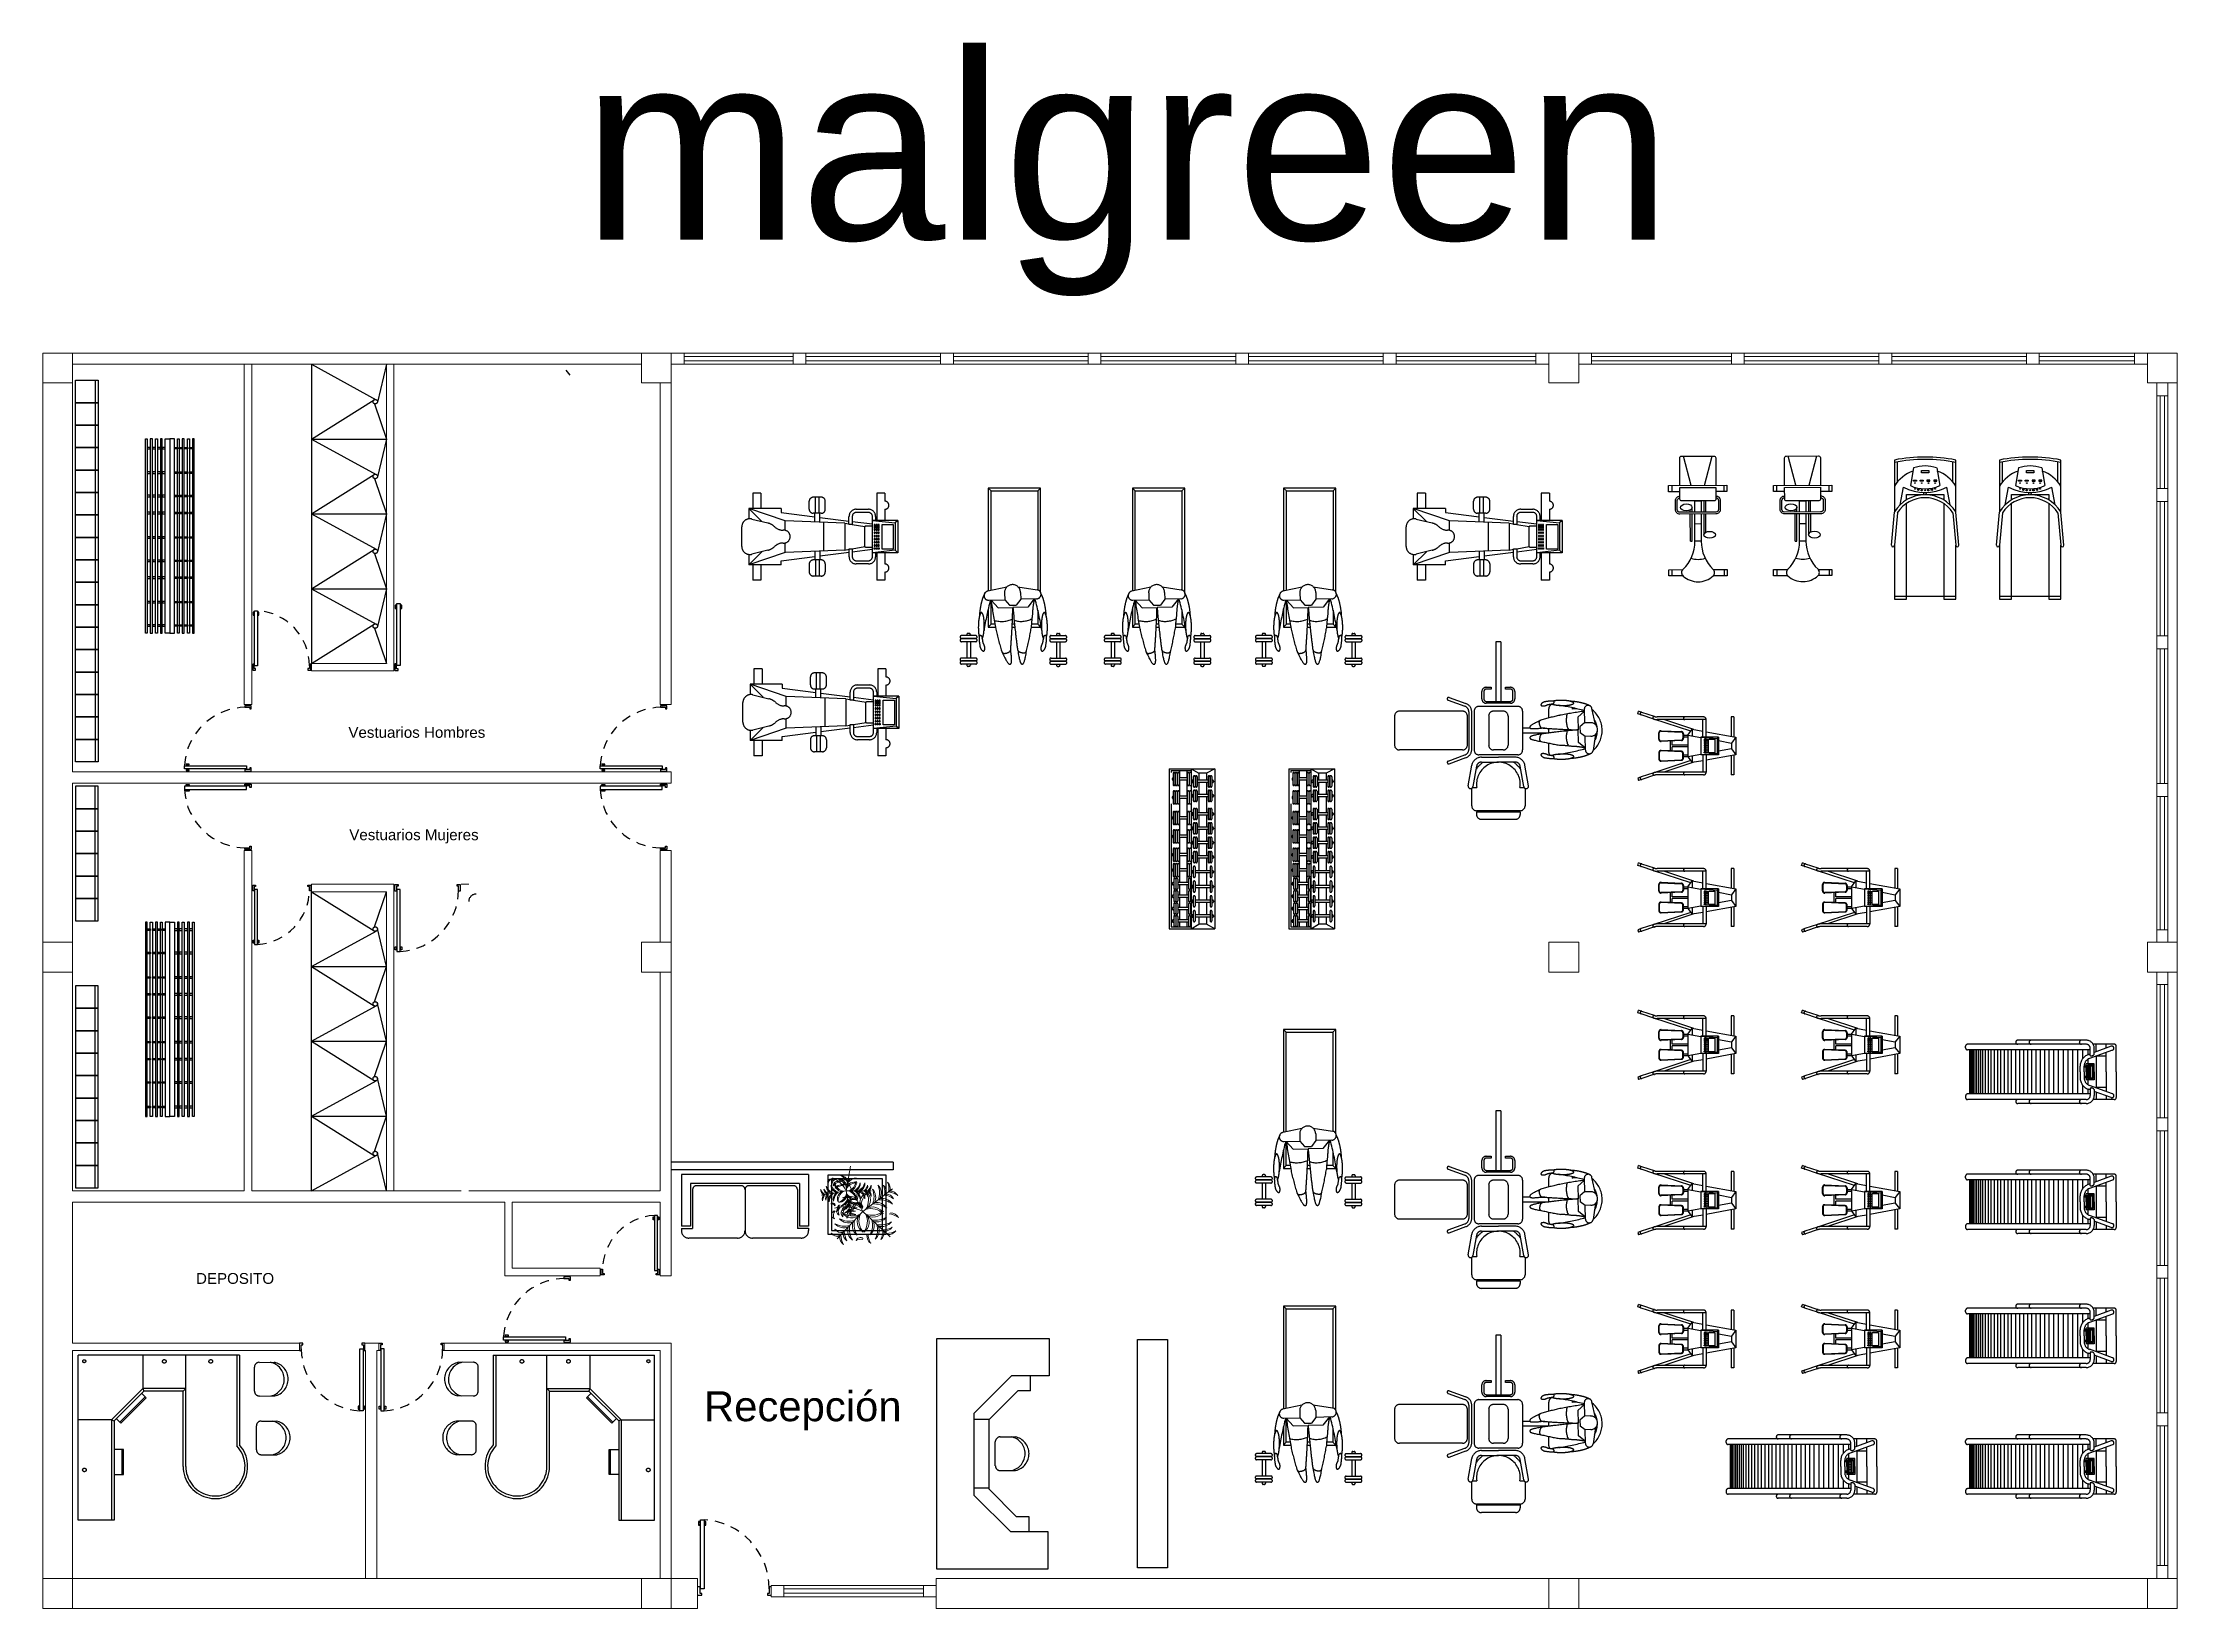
# Model space of a CAD drawing. Header units: millimetres. Extents: x 195.9 to 224.5, y 160.7 to 181.6.
import ezdxf

# ---------------------------------------------------------------- set-up
doc = ezdxf.new("R2010")
doc.units = ezdxf.units.MM
for name, pattern in [('ACAD_ISO05W100', [33, 24, -3, 0, -3, 0, -3]), ('DASHDOT', [25.4, 12.7, -6.35, 0, -6.35]), ('HIDDEN2', [0.1875, 0.125, -0.0625])]:
    doc.linetypes.add(name, pattern=pattern)
for name, color, linetype in [('ARREDI_attrezzature', 175, 'Continuous'), ('PORTE_finestre', 252, 'Continuous'), ('www.archweb.it - Blocchi dwg', 253, 'Continuous')]:
    doc.layers.add(name, color=color, linetype=linetype)
for name, color, linetype, lineweight in [('MURATURA_sezioni', 5, 'Continuous', 18), ('PROIEZIONI_finissime', 251, 'Continuous', 0), ('SEZIONI_medie', 2, 'Continuous', 20), ('TESTO', 253, 'Continuous', 25), ('VERDE_giardino', 74, 'Continuous', 9), ('VETRATE_sezioni', 171, 'Continuous', 5)]:
    doc.layers.add(name, color=color, linetype=linetype, lineweight=lineweight)
doc.styles.get("Standard").update_dxf_attribs({"font": 'arial.ttf'})

msp = doc.modelspace()

# ---------------------------------------------------------------- texts
at = {"layer": 'TESTO', "linetype": 'ACAD_ISO05W100'}
for s, height, p in [('Vestuarios Hombres ', 0.14456, (200.016, 172.344)), ('Vestuarios Mujeres', 0.14456, (200.028, 170.975)), ('DEPOSITO', 0.1446, (197.98, 165.045)), ('Recepción', 0.4, (204.768, 163.209))]:
    msp.add_text(s, height=height, dxfattribs=at).set_placement(p)
at = {"layer": 'www.archweb.it - Blocchi dwg', "insert": (203.141, 181.502), "char_height": 2.5, "attachment_point": 1}
msp.add_mtext_dynamic_manual_height_columns('malgreen', width=2.5, gutter_width=12.5, heights=[1.176], dxfattribs=at)

# ---------------------------------------------------------------- linework, layer by layer
at = {"layer": 'ARREDI_attrezzature', "linetype": 'DASHDOT'}
for p, q in [((199.525, 177.337), (199.525, 176.337)), ((199.525, 177.337), (200.389, 176.863)), ((200.525, 177.337), (200.404, 176.83)), ((202.981, 177.193), (202.925, 177.259)), ((196.371, 177.122), (196.671, 177.122)), ((196.371, 176.822), (196.371, 177.122)), ((196.631, 177.122), (196.631, 172.022)), ((196.671, 177.122), (196.671, 176.822)), ((199.525, 176.337), (200.359, 176.862)), ((196.671, 176.822), (196.371, 176.822)), ((196.371, 176.822), (196.671, 176.822)), ((196.371, 176.522), (196.371, 176.822)), ((196.671, 176.822), (196.671, 176.522)), ((200.367, 176.808), (200.525, 176.337)), ((196.671, 176.522), (196.371, 176.522)), ((196.371, 176.522), (196.671, 176.522)), ((196.371, 176.222), (196.371, 176.522)), ((196.671, 176.522), (196.671, 176.222)), ((197.303, 176.341), (197.329, 176.341)), ((197.303, 173.743), (197.303, 176.341)), ((197.329, 176.341), (197.329, 173.743)), ((197.397, 176.341), (197.369, 176.341)), ((197.369, 176.341), (197.369, 173.743)), ((197.397, 173.743), (197.397, 176.341)), ((197.437, 176.341), (197.464, 176.341)), ((197.437, 173.743), (197.437, 176.341)), ((197.464, 176.341), (197.464, 173.743)), ((197.529, 176.341), (197.505, 176.341)), ((197.505, 176.341), (197.505, 173.743)), ((197.529, 173.743), (197.529, 176.341)), ((197.57, 176.341), (197.63, 176.341)), ((197.57, 173.743), (197.57, 176.341)), ((197.63, 176.341), (197.63, 173.743)), ((197.691, 176.341), (197.63, 176.341)), ((197.63, 176.341), (197.63, 173.743)), ((197.691, 173.743), (197.691, 176.341)), ((197.731, 173.743), (197.731, 176.341)), ((197.731, 176.341), (197.756, 176.341)), ((197.756, 176.341), (197.756, 173.743)), ((197.823, 176.341), (197.796, 176.341)), ((197.796, 176.341), (197.796, 173.743)), ((197.823, 173.743), (197.823, 176.341)), ((197.864, 173.743), (197.864, 176.341)), ((197.864, 176.341), (197.891, 176.341)), ((197.891, 176.341), (197.891, 173.743)), ((197.957, 176.341), (197.931, 176.341)), ((197.931, 176.341), (197.931, 173.743)), ((197.957, 173.743), (197.957, 176.341)), ((199.525, 176.337), (200.525, 176.337)), ((199.525, 176.337), (200.389, 175.863)), ((199.525, 176.337), (199.525, 175.337)), ((200.525, 176.337), (200.404, 175.83)), ((196.671, 176.222), (196.371, 176.222)), ((196.371, 176.222), (196.671, 176.222)), ((196.371, 175.922), (196.371, 176.222)), ((196.671, 176.222), (196.671, 175.922)), ((197.369, 176.225), (197.329, 176.225)), ((197.329, 176.225), (197.329, 176.205)), ((197.329, 176.205), (197.369, 176.205)), ((197.369, 176.205), (197.369, 176.225)), ((197.437, 176.225), (197.397, 176.225)), ((197.397, 176.225), (197.397, 176.205)), ((197.397, 176.205), (197.437, 176.205)), ((197.437, 176.205), (197.437, 176.225)), ((197.505, 176.225), (197.464, 176.225)), ((197.464, 176.225), (197.464, 176.205)), ((197.464, 176.205), (197.505, 176.205)), ((197.505, 176.205), (197.505, 176.225)), ((197.57, 176.225), (197.529, 176.225)), ((197.529, 176.225), (197.529, 176.205)), ((197.529, 176.205), (197.57, 176.205)), ((197.57, 176.205), (197.57, 176.225)), ((197.691, 176.205), (197.691, 176.225)), ((197.691, 176.225), (197.731, 176.225)), ((197.731, 176.205), (197.691, 176.205)), ((197.731, 176.225), (197.731, 176.205)), ((197.756, 176.205), (197.756, 176.225)), ((197.756, 176.225), (197.796, 176.225)), ((197.796, 176.205), (197.756, 176.205)), ((197.796, 176.225), (197.796, 176.205)), ((197.823, 176.205), (197.823, 176.225)), ((197.823, 176.225), (197.864, 176.225)), ((197.864, 176.205), (197.823, 176.205)), ((197.864, 176.225), (197.864, 176.205)), ((197.891, 176.205), (197.891, 176.225)), ((197.891, 176.225), (197.931, 176.225)), ((197.931, 176.205), (197.891, 176.205)), ((197.931, 176.225), (197.931, 176.205)), ((196.671, 175.922), (196.371, 175.922)), ((196.371, 175.922), (196.671, 175.922)), ((196.371, 175.622), (196.371, 175.922)), ((196.671, 175.922), (196.671, 175.622)), ((197.369, 175.898), (197.329, 175.898)), ((197.329, 175.898), (197.329, 175.878)), ((197.329, 175.878), (197.369, 175.878)), ((197.369, 175.878), (197.369, 175.898)), ((197.437, 175.898), (197.397, 175.898)), ((197.397, 175.898), (197.397, 175.878)), ((197.397, 175.878), (197.437, 175.878)), ((197.437, 175.878), (197.437, 175.898)), ((197.505, 175.898), (197.464, 175.898)), ((197.464, 175.898), (197.464, 175.878)), ((197.464, 175.878), (197.505, 175.878)), ((197.505, 175.878), (197.505, 175.898)), ((197.57, 175.898), (197.529, 175.898)), ((197.529, 175.898), (197.529, 175.878)), ((197.529, 175.878), (197.57, 175.878)), ((197.57, 175.878), (197.57, 175.898)), ((197.691, 175.878), (197.691, 175.898)), ((197.691, 175.898), (197.731, 175.898)), ((197.731, 175.878), (197.691, 175.878)), ((197.731, 175.898), (197.731, 175.878)), ((197.756, 175.878), (197.756, 175.898)), ((197.756, 175.898), (197.796, 175.898)), ((197.796, 175.878), (197.756, 175.878)), ((197.796, 175.898), (197.796, 175.878)), ((197.823, 175.878), (197.823, 175.898)), ((197.823, 175.898), (197.864, 175.898)), ((197.864, 175.878), (197.823, 175.878)), ((197.864, 175.898), (197.864, 175.878)), ((197.891, 175.878), (197.891, 175.898)), ((197.891, 175.898), (197.931, 175.898)), ((197.931, 175.878), (197.891, 175.878)), ((197.931, 175.898), (197.931, 175.878)), ((199.525, 175.337), (200.359, 175.862)), ((200.367, 175.808), (200.525, 175.337)), ((196.671, 175.622), (196.371, 175.622)), ((196.371, 175.622), (196.671, 175.622)), ((196.371, 175.322), (196.371, 175.622)), ((196.671, 175.622), (196.671, 175.322)), ((197.369, 175.585), (197.329, 175.585)), ((197.329, 175.585), (197.329, 175.565)), ((197.329, 175.565), (197.369, 175.565)), ((197.369, 175.565), (197.369, 175.585)), ((197.437, 175.585), (197.397, 175.585)), ((197.397, 175.585), (197.397, 175.565)), ((197.397, 175.565), (197.437, 175.565)), ((197.437, 175.565), (197.437, 175.585)), ((197.505, 175.585), (197.464, 175.585)), ((197.464, 175.585), (197.464, 175.565)), ((197.464, 175.565), (197.505, 175.565)), ((197.505, 175.565), (197.505, 175.585)), ((197.57, 175.585), (197.529, 175.585)), ((197.529, 175.585), (197.529, 175.565)), ((197.529, 175.565), (197.57, 175.565)), ((197.57, 175.565), (197.57, 175.585)), ((197.691, 175.565), (197.691, 175.585)), ((197.691, 175.585), (197.731, 175.585)), ((197.731, 175.565), (197.691, 175.565)), ((197.731, 175.585), (197.731, 175.565)), ((197.756, 175.565), (197.756, 175.585)), ((197.756, 175.585), (197.796, 175.585)), ((197.796, 175.565), (197.756, 175.565)), ((197.796, 175.585), (197.796, 175.565)), ((197.823, 175.565), (197.823, 175.585)), ((197.823, 175.585), (197.864, 175.585)), ((197.864, 175.565), (197.823, 175.565)), ((197.864, 175.585), (197.864, 175.565)), ((197.891, 175.565), (197.891, 175.585)), ((197.891, 175.585), (197.931, 175.585)), ((197.931, 175.565), (197.891, 175.565)), ((197.931, 175.585), (197.931, 175.565)), ((205.529, 175.614), (205.422, 175.614)), ((205.422, 175.614), (205.422, 175.409)), ((205.529, 175.614), (205.529, 175.409)), ((206.174, 175.398), (206.174, 175.506)), ((206.335, 175.56), (206.228, 175.56)), ((206.256, 175.345), (206.256, 175.56)), ((206.308, 175.345), (206.308, 175.56)), ((206.389, 175.398), (206.389, 175.506)), ((207.186, 175.614), (207.078, 175.614)), ((207.078, 175.614), (207.078, 175.248)), ((207.186, 175.614), (207.186, 175.506)), ((208.566, 175.682), (208.604, 175.644)), ((209.266, 175.682), (209.228, 175.644)), ((210.492, 175.682), (210.53, 175.644)), ((211.192, 175.682), (211.154, 175.644)), ((212.512, 175.682), (212.55, 175.644)), ((213.212, 175.682), (213.174, 175.644)), ((214.408, 175.614), (214.3, 175.614)), ((214.3, 175.614), (214.3, 175.409)), ((214.408, 175.614), (214.408, 175.409)), ((215.052, 175.398), (215.052, 175.506)), ((215.214, 175.56), (215.106, 175.56)), ((215.134, 175.345), (215.134, 175.56)), ((215.186, 175.345), (215.186, 175.56)), ((215.267, 175.398), (215.267, 175.506)), ((216.064, 175.614), (215.956, 175.614)), ((215.956, 175.614), (215.956, 175.248)), ((216.064, 175.614), (216.064, 175.506)), ((196.671, 175.322), (196.371, 175.322)), ((196.371, 175.322), (196.671, 175.322)), ((196.371, 175.022), (196.371, 175.322)), ((196.671, 175.322), (196.671, 175.022)), ((197.369, 175.359), (197.329, 175.359)), ((197.329, 175.359), (197.329, 175.339)), ((197.329, 175.339), (197.369, 175.339)), ((197.369, 175.339), (197.369, 175.359)), ((197.437, 175.359), (197.397, 175.359)), ((197.397, 175.359), (197.397, 175.339)), ((197.397, 175.339), (197.437, 175.339)), ((197.437, 175.339), (197.437, 175.359)), ((197.505, 175.359), (197.464, 175.359)), ((197.464, 175.359), (197.464, 175.339)), ((197.464, 175.339), (197.505, 175.339)), ((197.505, 175.339), (197.505, 175.359)), ((197.57, 175.359), (197.529, 175.359)), ((197.529, 175.359), (197.529, 175.339)), ((197.529, 175.339), (197.57, 175.339)), ((197.57, 175.339), (197.57, 175.359)), ((197.691, 175.339), (197.691, 175.359)), ((197.691, 175.359), (197.731, 175.359)), ((197.731, 175.339), (197.691, 175.339)), ((197.731, 175.359), (197.731, 175.339)), ((197.756, 175.339), (197.756, 175.359)), ((197.756, 175.359), (197.796, 175.359)), ((197.796, 175.339), (197.756, 175.339)), ((197.796, 175.359), (197.796, 175.339)), ((197.823, 175.339), (197.823, 175.359)), ((197.823, 175.359), (197.864, 175.359)), ((197.864, 175.339), (197.823, 175.339)), ((197.864, 175.359), (197.864, 175.339)), ((197.891, 175.339), (197.891, 175.359)), ((197.891, 175.359), (197.931, 175.359)), ((197.931, 175.339), (197.891, 175.339)), ((197.931, 175.359), (197.931, 175.339)), ((199.525, 175.337), (200.389, 174.863)), ((199.525, 175.337), (200.525, 175.337)), ((199.525, 175.337), (199.525, 174.337)), ((200.525, 175.337), (200.404, 174.83)), ((205.368, 175.409), (205.368, 175.271)), ((205.798, 175.409), (205.368, 175.409)), ((205.852, 175.246), (205.368, 175.409)), ((205.368, 175.409), (205.543, 175.234)), ((205.798, 175.409), (205.798, 175.355)), ((205.798, 175.355), (206.249, 175.298)), ((206.648, 175.212), (205.852, 175.246)), ((205.852, 175.117), (205.852, 175.246)), ((206.335, 175.345), (206.228, 175.345)), ((206.249, 175.229), (206.249, 175.345)), ((206.314, 175.226), (206.314, 175.345)), ((206.314, 175.29), (206.705, 175.241)), ((206.371, 174.842), (206.371, 175.224)), ((206.648, 175.212), (206.705, 175.203)), ((206.648, 175.212), (206.648, 174.853)), ((206.705, 175.194), (206.705, 175.302)), ((206.75, 175.194), (206.707, 175.194)), ((206.75, 175.302), (206.75, 175.194)), ((206.75, 175.235), (207.018, 175.202)), ((206.75, 175.195), (206.918, 175.167)), ((206.803, 175.398), (206.965, 175.398)), ((206.965, 175.355), (206.803, 175.355)), ((207.018, 174.764), (207.018, 175.302)), ((207.356, 175.248), (207.018, 175.248)), ((207.018, 175.248), (207.323, 175.216)), ((207.061, 175.302), (207.061, 175.248)), ((207.186, 175.398), (207.186, 175.248)), ((207.356, 175.248), (207.323, 175.216)), ((207.323, 175.216), (207.323, 174.85)), ((207.356, 175.248), (207.356, 174.818)), ((214.246, 175.409), (214.246, 175.271)), ((214.676, 175.409), (214.246, 175.409)), ((214.73, 175.246), (214.246, 175.409)), ((214.246, 175.409), (214.421, 175.234)), ((214.676, 175.409), (214.676, 175.355)), ((214.676, 175.355), (215.128, 175.298)), ((215.526, 175.212), (214.73, 175.246)), ((214.73, 175.117), (214.73, 175.246)), ((215.214, 175.345), (215.106, 175.345)), ((215.128, 175.229), (215.128, 175.345)), ((215.192, 175.226), (215.192, 175.345)), ((215.192, 175.29), (215.583, 175.241)), ((215.249, 174.842), (215.249, 175.224)), ((215.526, 175.212), (215.583, 175.203)), ((215.526, 175.212), (215.526, 174.853)), ((215.583, 175.194), (215.583, 175.302)), ((215.628, 175.194), (215.585, 175.194)), ((215.628, 175.302), (215.628, 175.194)), ((215.628, 175.235), (215.896, 175.202)), ((215.628, 175.195), (215.796, 175.167)), ((215.681, 175.398), (215.843, 175.398)), ((215.843, 175.355), (215.681, 175.355)), ((215.896, 174.764), (215.896, 175.302)), ((216.234, 175.248), (215.896, 175.248)), ((215.896, 175.248), (216.201, 175.216)), ((215.939, 175.302), (215.939, 175.248)), ((216.064, 175.398), (216.064, 175.248)), ((216.234, 175.248), (216.201, 175.216)), ((216.201, 175.216), (216.201, 174.85)), ((216.234, 175.248), (216.234, 174.818)), ((196.671, 175.022), (196.371, 175.022)), ((196.371, 175.022), (196.671, 175.022)), ((196.371, 174.722), (196.371, 175.022)), ((196.671, 175.022), (196.671, 174.722)), ((197.369, 175.032), (197.329, 175.032)), ((197.329, 175.032), (197.329, 175.011)), ((197.329, 175.011), (197.369, 175.011)), ((197.369, 175.011), (197.369, 175.032)), ((197.437, 175.032), (197.397, 175.032)), ((197.397, 175.032), (197.397, 175.011)), ((197.397, 175.011), (197.437, 175.011)), ((197.437, 175.011), (197.437, 175.032)), ((197.505, 175.032), (197.464, 175.032)), ((197.464, 175.032), (197.464, 175.011)), ((197.464, 175.011), (197.505, 175.011)), ((197.505, 175.011), (197.505, 175.032)), ((197.57, 175.032), (197.529, 175.032)), ((197.529, 175.032), (197.529, 175.011)), ((197.529, 175.011), (197.57, 175.011)), ((197.57, 175.011), (197.57, 175.032)), ((197.691, 175.011), (197.691, 175.032)), ((197.691, 175.032), (197.731, 175.032)), ((197.731, 175.011), (197.691, 175.011)), ((197.731, 175.032), (197.731, 175.011)), ((197.756, 175.011), (197.756, 175.032)), ((197.756, 175.032), (197.796, 175.032)), ((197.796, 175.011), (197.756, 175.011)), ((197.796, 175.032), (197.796, 175.011)), ((197.823, 175.011), (197.823, 175.032)), ((197.823, 175.032), (197.864, 175.032)), ((197.864, 175.011), (197.823, 175.011)), ((197.864, 175.032), (197.864, 175.011)), ((197.891, 175.011), (197.891, 175.032)), ((197.891, 175.032), (197.931, 175.032)), ((197.931, 175.011), (197.891, 175.011)), ((197.931, 175.032), (197.931, 175.011)), ((199.525, 174.337), (200.359, 174.862)), ((205.852, 174.82), (205.852, 174.949)), ((206.648, 174.853), (206.707, 174.863)), ((206.707, 174.871), (206.75, 174.871)), ((206.707, 174.764), (206.707, 174.871)), ((206.75, 174.87), (206.918, 174.899)), ((206.75, 174.871), (206.75, 174.764)), ((206.75, 174.83), (207.018, 174.864)), ((214.73, 174.82), (214.73, 174.949)), ((215.526, 174.853), (215.585, 174.863)), ((215.585, 174.871), (215.628, 174.871)), ((215.585, 174.764), (215.585, 174.871)), ((215.628, 174.87), (215.796, 174.899)), ((215.628, 174.871), (215.628, 174.764)), ((215.628, 174.83), (215.896, 174.864)), ((196.671, 174.722), (196.371, 174.722)), ((196.371, 174.722), (196.671, 174.722)), ((196.371, 174.422), (196.371, 174.722)), ((196.671, 174.722), (196.671, 174.422)), ((197.369, 174.719), (197.329, 174.719)), ((197.329, 174.719), (197.329, 174.699)), ((197.329, 174.699), (197.369, 174.699)), ((197.369, 174.699), (197.369, 174.719)), ((197.437, 174.719), (197.397, 174.719)), ((197.397, 174.719), (197.397, 174.699)), ((197.397, 174.699), (197.437, 174.699)), ((197.437, 174.699), (197.437, 174.719)), ((197.505, 174.719), (197.464, 174.719)), ((197.464, 174.719), (197.464, 174.699)), ((197.464, 174.699), (197.505, 174.699)), ((197.505, 174.699), (197.505, 174.719)), ((197.57, 174.719), (197.529, 174.719)), ((197.529, 174.719), (197.529, 174.699)), ((197.529, 174.699), (197.57, 174.699)), ((197.57, 174.699), (197.57, 174.719)), ((197.691, 174.699), (197.691, 174.719)), ((197.691, 174.719), (197.731, 174.719)), ((197.731, 174.699), (197.691, 174.699)), ((197.731, 174.719), (197.731, 174.699)), ((197.756, 174.699), (197.756, 174.719)), ((197.756, 174.719), (197.796, 174.719)), ((197.796, 174.699), (197.756, 174.699)), ((197.796, 174.719), (197.796, 174.699)), ((197.823, 174.699), (197.823, 174.719)), ((197.823, 174.719), (197.864, 174.719)), ((197.864, 174.699), (197.823, 174.699)), ((197.864, 174.719), (197.864, 174.699)), ((197.891, 174.699), (197.891, 174.719)), ((197.891, 174.719), (197.931, 174.719)), ((197.931, 174.699), (197.891, 174.699)), ((197.931, 174.719), (197.931, 174.699)), ((200.367, 174.808), (200.525, 174.337)), ((205.368, 174.656), (205.543, 174.831)), ((205.852, 174.82), (205.368, 174.656)), ((205.368, 174.795), (205.368, 174.656)), ((205.798, 174.656), (205.368, 174.656)), ((205.422, 174.656), (205.422, 174.452)), ((205.529, 174.656), (205.529, 174.452)), ((205.798, 174.711), (206.249, 174.767)), ((205.798, 174.656), (205.798, 174.711)), ((206.648, 174.853), (205.852, 174.82)), ((206.174, 174.667), (206.174, 174.56)), ((206.335, 174.721), (206.228, 174.721)), ((206.249, 174.837), (206.249, 174.721)), ((206.256, 174.721), (206.256, 174.506)), ((206.308, 174.721), (206.308, 174.506)), ((206.314, 174.839), (206.314, 174.721)), ((206.314, 174.775), (206.707, 174.825)), ((206.389, 174.667), (206.389, 174.56)), ((206.803, 174.71), (206.965, 174.71)), ((206.965, 174.667), (206.803, 174.667)), ((207.323, 174.85), (207.018, 174.818)), ((207.356, 174.818), (207.018, 174.818)), ((207.061, 174.818), (207.061, 174.764)), ((207.078, 174.818), (207.078, 174.452)), ((207.186, 174.818), (207.186, 174.667)), ((207.356, 174.818), (207.323, 174.85)), ((214.246, 174.656), (214.421, 174.831)), ((214.73, 174.82), (214.246, 174.656)), ((214.246, 174.795), (214.246, 174.656)), ((214.676, 174.656), (214.246, 174.656)), ((214.3, 174.656), (214.3, 174.452)), ((214.408, 174.656), (214.408, 174.452)), ((214.676, 174.711), (215.128, 174.767)), ((214.676, 174.656), (214.676, 174.711)), ((215.526, 174.853), (214.73, 174.82)), ((215.052, 174.667), (215.052, 174.56)), ((215.214, 174.721), (215.106, 174.721)), ((215.128, 174.837), (215.128, 174.721)), ((215.134, 174.721), (215.134, 174.506)), ((215.186, 174.721), (215.186, 174.506)), ((215.192, 174.839), (215.192, 174.721)), ((215.192, 174.775), (215.585, 174.825)), ((215.267, 174.667), (215.267, 174.56)), ((215.681, 174.71), (215.843, 174.71)), ((215.843, 174.667), (215.681, 174.667)), ((216.201, 174.85), (215.896, 174.818)), ((216.234, 174.818), (215.896, 174.818)), ((215.939, 174.818), (215.939, 174.764)), ((215.956, 174.818), (215.956, 174.452)), ((216.064, 174.818), (216.064, 174.667)), ((216.234, 174.818), (216.201, 174.85)), ((196.671, 174.422), (196.371, 174.422)), ((196.371, 174.422), (196.671, 174.422)), ((196.371, 174.122), (196.371, 174.422)), ((196.671, 174.422), (196.671, 174.122)), ((197.369, 174.494), (197.329, 174.494)), ((197.329, 174.494), (197.329, 174.474)), ((197.329, 174.474), (197.369, 174.474)), ((197.369, 174.474), (197.369, 174.494)), ((197.437, 174.494), (197.397, 174.494)), ((197.397, 174.494), (197.397, 174.474)), ((197.397, 174.474), (197.437, 174.474)), ((197.437, 174.474), (197.437, 174.494)), ((197.505, 174.494), (197.464, 174.494)), ((197.464, 174.494), (197.464, 174.474)), ((197.464, 174.474), (197.505, 174.474)), ((197.505, 174.474), (197.505, 174.494)), ((197.57, 174.494), (197.529, 174.494)), ((197.529, 174.494), (197.529, 174.474)), ((197.529, 174.474), (197.57, 174.474)), ((197.57, 174.474), (197.57, 174.494)), ((197.691, 174.474), (197.691, 174.494)), ((197.691, 174.494), (197.731, 174.494)), ((197.731, 174.474), (197.691, 174.474)), ((197.731, 174.494), (197.731, 174.474)), ((197.756, 174.474), (197.756, 174.494)), ((197.756, 174.494), (197.796, 174.494)), ((197.796, 174.474), (197.756, 174.474)), ((197.796, 174.494), (197.796, 174.474)), ((197.823, 174.474), (197.823, 174.494)), ((197.823, 174.494), (197.864, 174.494)), ((197.864, 174.474), (197.823, 174.474)), ((197.864, 174.494), (197.864, 174.474)), ((197.891, 174.474), (197.891, 174.494)), ((197.891, 174.494), (197.931, 174.494)), ((197.931, 174.474), (197.891, 174.474)), ((197.931, 174.494), (197.931, 174.474)), ((199.525, 174.337), (200.389, 173.863)), ((199.525, 174.337), (199.525, 173.337)), ((199.525, 174.337), (200.525, 174.337)), ((200.525, 174.337), (200.404, 173.83)), ((205.529, 174.452), (205.422, 174.452)), ((206.335, 174.506), (206.228, 174.506)), ((207.186, 174.452), (207.078, 174.452)), ((207.186, 174.56), (207.186, 174.452)), ((208.814, 174.358), (208.559, 174.304)), ((208.963, 174.362), (209.22, 174.323)), ((208.997, 174.287), (209, 174.195)), ((210.74, 174.358), (210.485, 174.304)), ((210.889, 174.362), (211.146, 174.323)), ((210.923, 174.287), (210.925, 174.195)), ((212.76, 174.358), (212.505, 174.304)), ((212.909, 174.362), (213.166, 174.323)), ((212.943, 174.287), (212.946, 174.195)), ((214.408, 174.452), (214.3, 174.452)), ((215.214, 174.506), (215.106, 174.506)), ((216.064, 174.452), (215.956, 174.452)), ((216.064, 174.56), (216.064, 174.452)), ((196.671, 174.122), (196.371, 174.122)), ((196.371, 174.122), (196.671, 174.122)), ((196.371, 173.822), (196.371, 174.122)), ((196.671, 174.122), (196.671, 173.822)), ((197.369, 174.167), (197.329, 174.167)), ((197.329, 174.167), (197.329, 174.147)), ((197.329, 174.147), (197.369, 174.147)), ((197.369, 174.147), (197.369, 174.167)), ((197.437, 174.167), (197.397, 174.167)), ((197.397, 174.167), (197.397, 174.147)), ((197.397, 174.147), (197.437, 174.147)), ((197.437, 174.147), (197.437, 174.167)), ((197.505, 174.167), (197.464, 174.167)), ((197.464, 174.167), (197.464, 174.147)), ((197.464, 174.147), (197.505, 174.147)), ((197.505, 174.147), (197.505, 174.167)), ((197.57, 174.167), (197.529, 174.167)), ((197.529, 174.167), (197.529, 174.147)), ((197.529, 174.147), (197.57, 174.147)), ((197.57, 174.147), (197.57, 174.167)), ((197.691, 174.147), (197.691, 174.167)), ((197.691, 174.167), (197.731, 174.167)), ((197.731, 174.147), (197.691, 174.147)), ((197.731, 174.167), (197.731, 174.147)), ((197.756, 174.147), (197.756, 174.167)), ((197.756, 174.167), (197.796, 174.167)), ((197.796, 174.147), (197.756, 174.147)), ((197.796, 174.167), (197.796, 174.147)), ((197.823, 174.147), (197.823, 174.167)), ((197.823, 174.167), (197.864, 174.167)), ((197.864, 174.147), (197.823, 174.147)), ((197.864, 174.167), (197.864, 174.147)), ((197.891, 174.147), (197.891, 174.167)), ((197.891, 174.167), (197.931, 174.167)), ((197.931, 174.147), (197.891, 174.147)), ((197.931, 174.167), (197.931, 174.147)), ((208.573, 174.183), (208.786, 174.189)), ((208.604, 174.184), (208.698, 174.08)), ((208.698, 174.08), (208.896, 174.086)), ((208.784, 174.281), (208.786, 174.189)), ((208.786, 174.189), (208.849, 174.115)), ((208.849, 174.115), (208.941, 174.118)), ((209.094, 174.091), (208.896, 174.086)), ((209, 174.195), (208.941, 174.118)), ((209.213, 174.201), (209, 174.195)), ((209.182, 174.201), (209.094, 174.091)), ((210.499, 174.183), (210.712, 174.189)), ((210.53, 174.184), (210.624, 174.08)), ((210.624, 174.08), (210.822, 174.086)), ((210.71, 174.281), (210.712, 174.189)), ((210.712, 174.189), (210.775, 174.115)), ((210.775, 174.115), (210.867, 174.118)), ((211.02, 174.091), (210.822, 174.086)), ((210.925, 174.195), (210.867, 174.118)), ((211.139, 174.201), (210.925, 174.195)), ((211.108, 174.201), (211.02, 174.091)), ((212.519, 174.183), (212.733, 174.189)), ((212.55, 174.184), (212.644, 174.08)), ((212.644, 174.08), (212.842, 174.086)), ((212.73, 174.281), (212.733, 174.189)), ((212.733, 174.189), (212.796, 174.115)), ((212.796, 174.115), (212.887, 174.118)), ((213.04, 174.091), (212.842, 174.086)), ((212.946, 174.195), (212.887, 174.118)), ((213.159, 174.201), (212.946, 174.195)), ((213.128, 174.201), (213.04, 174.091)), ((196.671, 173.822), (196.371, 173.822)), ((196.371, 173.822), (196.671, 173.822)), ((196.371, 173.522), (196.371, 173.822)), ((196.671, 173.822), (196.671, 173.522)), ((197.329, 173.743), (197.303, 173.743)), ((197.369, 173.854), (197.329, 173.854)), ((197.329, 173.854), (197.329, 173.834)), ((197.329, 173.834), (197.369, 173.834)), ((197.369, 173.834), (197.369, 173.854)), ((197.369, 173.743), (197.397, 173.743)), ((197.437, 173.854), (197.397, 173.854)), ((197.397, 173.854), (197.397, 173.834)), ((197.397, 173.834), (197.437, 173.834)), ((197.437, 173.834), (197.437, 173.854)), ((197.464, 173.743), (197.437, 173.743)), ((197.505, 173.854), (197.464, 173.854)), ((197.464, 173.854), (197.464, 173.834)), ((197.464, 173.834), (197.505, 173.834)), ((197.505, 173.834), (197.505, 173.854)), ((197.505, 173.743), (197.529, 173.743)), ((197.57, 173.854), (197.529, 173.854)), ((197.529, 173.854), (197.529, 173.834)), ((197.529, 173.834), (197.57, 173.834)), ((197.57, 173.834), (197.57, 173.854)), ((197.63, 173.743), (197.57, 173.743)), ((197.63, 173.743), (197.691, 173.743)), ((197.691, 173.834), (197.691, 173.854)), ((197.691, 173.854), (197.731, 173.854)), ((197.731, 173.834), (197.691, 173.834)), ((197.731, 173.854), (197.731, 173.834)), ((197.756, 173.743), (197.731, 173.743)), ((197.756, 173.834), (197.756, 173.854)), ((197.756, 173.854), (197.796, 173.854)), ((197.796, 173.834), (197.756, 173.834)), ((197.796, 173.854), (197.796, 173.834)), ((197.796, 173.743), (197.823, 173.743)), ((197.823, 173.834), (197.823, 173.854)), ((197.823, 173.854), (197.864, 173.854)), ((197.864, 173.834), (197.823, 173.834)), ((197.864, 173.854), (197.864, 173.834)), ((197.891, 173.743), (197.864, 173.743)), ((197.891, 173.834), (197.891, 173.854)), ((197.891, 173.854), (197.931, 173.854)), ((197.931, 173.834), (197.891, 173.834)), ((197.931, 173.854), (197.931, 173.834)), ((197.931, 173.743), (197.957, 173.743)), ((199.525, 173.337), (200.359, 173.862)), ((200.367, 173.808), (200.525, 173.337)), ((208.281, 173.725), (208.281, 173.71)), ((208.311, 173.74), (208.296, 173.74)), ((208.327, 173.725), (208.327, 173.71)), ((208.566, 173.824), (208.604, 173.862)), ((209.266, 173.824), (209.228, 173.862)), ((209.479, 173.725), (209.479, 173.71)), ((209.494, 173.74), (209.509, 173.74)), ((209.524, 173.725), (209.524, 173.71)), ((210.207, 173.725), (210.207, 173.71)), ((210.237, 173.74), (210.222, 173.74)), ((210.253, 173.725), (210.253, 173.71)), ((210.492, 173.824), (210.53, 173.862)), ((211.192, 173.824), (211.154, 173.862)), ((211.404, 173.725), (211.404, 173.71)), ((211.42, 173.74), (211.435, 173.74)), ((211.45, 173.725), (211.45, 173.71)), ((212.227, 173.725), (212.227, 173.71)), ((212.258, 173.74), (212.242, 173.74)), ((212.273, 173.725), (212.273, 173.71)), ((212.512, 173.824), (212.55, 173.862)), ((213.212, 173.824), (213.174, 173.862)), ((213.425, 173.725), (213.425, 173.71)), ((213.44, 173.74), (213.455, 173.74)), ((213.47, 173.725), (213.47, 173.71)), ((196.671, 173.522), (196.371, 173.522)), ((196.371, 173.522), (196.671, 173.522)), ((196.371, 173.222), (196.371, 173.522)), ((196.671, 173.522), (196.671, 173.222)), ((208.399, 173.71), (208.209, 173.71)), ((208.399, 173.672), (208.209, 173.672)), ((208.399, 173.666), (208.209, 173.666)), ((208.399, 173.628), (208.209, 173.628)), ((208.281, 173.672), (208.281, 173.666)), ((208.281, 173.628), (208.281, 173.41)), ((208.327, 173.672), (208.327, 173.666)), ((208.327, 173.628), (208.327, 173.41)), ((209.406, 173.71), (209.597, 173.71)), ((209.406, 173.672), (209.597, 173.672)), ((209.406, 173.666), (209.597, 173.666)), ((209.406, 173.628), (209.597, 173.628)), ((209.479, 173.672), (209.479, 173.666)), ((209.479, 173.628), (209.479, 173.41)), ((209.524, 173.672), (209.524, 173.666)), ((209.524, 173.628), (209.524, 173.41)), ((210.325, 173.71), (210.135, 173.71)), ((210.325, 173.672), (210.135, 173.672)), ((210.325, 173.666), (210.135, 173.666)), ((210.325, 173.628), (210.135, 173.628)), ((210.207, 173.672), (210.207, 173.666)), ((210.207, 173.628), (210.207, 173.41)), ((210.253, 173.672), (210.253, 173.666)), ((210.253, 173.628), (210.253, 173.41)), ((211.332, 173.71), (211.523, 173.71)), ((211.332, 173.672), (211.523, 173.672)), ((211.332, 173.666), (211.523, 173.666)), ((211.332, 173.628), (211.523, 173.628)), ((211.404, 173.672), (211.404, 173.666)), ((211.404, 173.628), (211.404, 173.41)), ((211.45, 173.672), (211.45, 173.666)), ((211.45, 173.628), (211.45, 173.41)), ((212.345, 173.71), (212.155, 173.71)), ((212.345, 173.672), (212.155, 173.672)), ((212.345, 173.666), (212.155, 173.666)), ((212.345, 173.628), (212.155, 173.628)), ((212.227, 173.672), (212.227, 173.666)), ((212.227, 173.628), (212.227, 173.41)), ((212.273, 173.672), (212.273, 173.666)), ((212.273, 173.628), (212.273, 173.41)), ((213.352, 173.71), (213.543, 173.71)), ((213.352, 173.672), (213.543, 173.672)), ((213.352, 173.666), (213.543, 173.666)), ((213.352, 173.628), (213.543, 173.628)), ((213.425, 173.672), (213.425, 173.666)), ((213.425, 173.628), (213.425, 173.41)), ((213.47, 173.672), (213.47, 173.666)), ((213.47, 173.628), (213.47, 173.41)), ((215.416, 173.626), (215.351, 173.626)), ((215.351, 173.626), (215.351, 172.831)), ((215.416, 173.626), (215.416, 172.831)), ((196.671, 173.222), (196.371, 173.222)), ((196.371, 173.222), (196.671, 173.222)), ((196.371, 172.922), (196.371, 173.222)), ((196.671, 173.222), (196.671, 172.922)), ((205.544, 173.265), (205.436, 173.265)), ((205.436, 173.265), (205.436, 173.06)), ((205.544, 173.265), (205.544, 173.06)), ((206.189, 173.05), (206.189, 173.157)), ((206.35, 173.211), (206.243, 173.211)), ((206.27, 172.996), (206.27, 173.211)), ((206.322, 172.996), (206.322, 173.211)), ((206.404, 173.05), (206.404, 173.157)), ((207.2, 173.265), (207.093, 173.265)), ((207.093, 173.265), (207.093, 172.899)), ((207.2, 173.265), (207.2, 173.157)), ((208.399, 173.41), (208.209, 173.41)), ((208.399, 173.372), (208.209, 173.372)), ((208.399, 173.367), (208.209, 173.367)), ((208.399, 173.329), (208.209, 173.329)), ((208.281, 173.372), (208.281, 173.367)), ((208.281, 173.329), (208.281, 173.314)), ((208.311, 173.298), (208.296, 173.298)), ((208.327, 173.372), (208.327, 173.367)), ((208.327, 173.329), (208.327, 173.314)), ((209.406, 173.41), (209.597, 173.41)), ((209.406, 173.372), (209.597, 173.372)), ((209.406, 173.367), (209.597, 173.367)), ((209.406, 173.329), (209.597, 173.329)), ((209.479, 173.372), (209.479, 173.367)), ((209.479, 173.329), (209.479, 173.314)), ((209.494, 173.298), (209.509, 173.298)), ((209.524, 173.372), (209.524, 173.367)), ((209.524, 173.329), (209.524, 173.314)), ((210.325, 173.41), (210.135, 173.41)), ((210.325, 173.372), (210.135, 173.372)), ((210.325, 173.367), (210.135, 173.367)), ((210.325, 173.329), (210.135, 173.329)), ((210.207, 173.372), (210.207, 173.367)), ((210.207, 173.329), (210.207, 173.314)), ((210.237, 173.298), (210.222, 173.298)), ((210.253, 173.372), (210.253, 173.367)), ((210.253, 173.329), (210.253, 173.314)), ((211.332, 173.41), (211.523, 173.41)), ((211.332, 173.372), (211.523, 173.372)), ((211.332, 173.367), (211.523, 173.367)), ((211.332, 173.329), (211.523, 173.329)), ((211.404, 173.372), (211.404, 173.367)), ((211.404, 173.329), (211.404, 173.314)), ((211.42, 173.298), (211.435, 173.298)), ((211.45, 173.372), (211.45, 173.367)), ((211.45, 173.329), (211.45, 173.314)), ((212.345, 173.41), (212.155, 173.41)), ((212.345, 173.372), (212.155, 173.372)), ((212.345, 173.367), (212.155, 173.367)), ((212.345, 173.329), (212.155, 173.329)), ((212.227, 173.372), (212.227, 173.367)), ((212.227, 173.329), (212.227, 173.314)), ((212.258, 173.298), (212.242, 173.298)), ((212.273, 173.372), (212.273, 173.367)), ((212.273, 173.329), (212.273, 173.314)), ((213.352, 173.41), (213.543, 173.41)), ((213.352, 173.372), (213.543, 173.372)), ((213.352, 173.367), (213.543, 173.367)), ((213.352, 173.329), (213.543, 173.329)), ((213.425, 173.372), (213.425, 173.367)), ((213.425, 173.329), (213.425, 173.314)), ((213.44, 173.298), (213.455, 173.298)), ((213.47, 173.372), (213.47, 173.367)), ((213.47, 173.329), (213.47, 173.314)), ((196.671, 172.922), (196.371, 172.922)), ((196.371, 172.922), (196.671, 172.922)), ((196.371, 172.622), (196.371, 172.922)), ((196.671, 172.922), (196.671, 172.622)), ((205.383, 173.06), (205.383, 172.922)), ((205.813, 173.06), (205.383, 173.06)), ((205.866, 172.897), (205.383, 173.06)), ((205.383, 173.06), (205.558, 172.885)), ((205.813, 173.06), (205.813, 173.006)), ((205.813, 173.006), (206.264, 172.949)), ((206.662, 172.863), (205.866, 172.897)), ((205.866, 172.768), (205.866, 172.897)), ((206.35, 172.996), (206.243, 172.996)), ((206.264, 172.88), (206.264, 172.996)), ((206.329, 172.877), (206.329, 172.996)), ((206.329, 172.941), (206.72, 172.892)), ((206.386, 172.493), (206.386, 172.875)), ((206.662, 172.863), (206.72, 172.854)), ((206.662, 172.863), (206.662, 172.505)), ((206.72, 172.845), (206.72, 172.953)), ((206.764, 172.953), (206.764, 172.845)), ((206.764, 172.887), (207.033, 172.853)), ((206.818, 173.05), (206.979, 173.05)), ((206.979, 173.007), (206.818, 173.007)), ((207.033, 172.415), (207.033, 172.953)), ((207.37, 172.899), (207.033, 172.899)), ((207.033, 172.899), (207.338, 172.867)), ((207.076, 172.953), (207.076, 172.899)), ((207.2, 173.05), (207.2, 172.899)), ((207.37, 172.899), (207.338, 172.867)), ((207.338, 172.867), (207.338, 172.501)), ((207.37, 172.899), (207.37, 172.469)), ((214.725, 172.883), (214.95, 172.802)), ((215.163, 172.863), (215.163, 172.961)), ((215.189, 172.961), (215.189, 172.863)), ((215.221, 173.019), (215.286, 173.019)), ((215.286, 172.993), (215.221, 172.993)), ((215.286, 173.019), (215.286, 172.993)), ((215.48, 173.02), (215.545, 173.02)), ((215.48, 172.993), (215.48, 173.019)), ((215.545, 172.993), (215.48, 172.993)), ((215.578, 172.863), (215.578, 172.961)), ((215.604, 172.961), (215.604, 172.863)), ((196.671, 172.622), (196.371, 172.622)), ((196.371, 172.622), (196.671, 172.622)), ((196.371, 172.322), (196.371, 172.622)), ((196.671, 172.622), (196.671, 172.322)), ((205.866, 172.471), (205.866, 172.6)), ((206.764, 172.845), (206.721, 172.845)), ((206.764, 172.846), (206.933, 172.818)), ((213.996, 172.635), (213.996, 172.246)), ((214.904, 172.699), (214.061, 172.699)), ((214.712, 172.847), (214.937, 172.765)), ((214.968, 172.635), (214.968, 172.246)), ((214.988, 172.692), (214.988, 172.188)), ((215.027, 172.188), (215.027, 172.692)), ((215.059, 172.699), (215.059, 172.181)), ((215.642, 172.764), (215.124, 172.764)), ((215.221, 172.831), (215.545, 172.831)), ((215.545, 172.805), (215.221, 172.805)), ((215.254, 172.635), (215.254, 172.246)), ((215.448, 172.699), (215.318, 172.699)), ((215.513, 172.635), (215.513, 172.246)), ((215.707, 172.699), (215.707, 172.181)), ((215.94, 172.573), (215.922, 172.565)), ((216.057, 172.609), (216.057, 172.732)), ((216.368, 172.746), (216.368, 172.728)), ((216.532, 172.699), (216.443, 172.619)), ((216.443, 172.619), (216.448, 172.45)), ((216.531, 172.725), (216.536, 172.543)), ((216.68, 172.52), (216.634, 172.737)), ((217.246, 172.665), (217.257, 172.698)), ((217.291, 172.65), (217.246, 172.665)), ((217.302, 172.684), (217.257, 172.698)), ((217.46, 172.595), (217.291, 172.65)), ((217.471, 172.628), (217.302, 172.684)), ((217.953, 172.432), (217.46, 172.595)), ((218.125, 172.622), (217.507, 172.622)), ((218.16, 172.587), (217.507, 172.587)), ((217.997, 172.455), (217.595, 172.587)), ((218.113, 172.353), (218.113, 172.587)), ((218.16, 172.353), (218.16, 172.587)), ((218.494, 172.622), (218.494, 172.364)), ((218.529, 172.622), (218.494, 172.622)), ((218.529, 172.622), (218.529, 172.358)), ((196.671, 172.322), (196.371, 172.322)), ((196.371, 172.322), (196.671, 172.322)), ((196.371, 172.022), (196.371, 172.322)), ((196.671, 172.322), (196.671, 172.022)), ((205.383, 172.308), (205.558, 172.482)), ((205.866, 172.471), (205.383, 172.308)), ((205.383, 172.446), (205.383, 172.308)), ((205.813, 172.308), (205.383, 172.308)), ((205.436, 172.308), (205.436, 172.103)), ((205.544, 172.308), (205.544, 172.103)), ((205.813, 172.362), (206.264, 172.418)), ((205.813, 172.308), (205.813, 172.362)), ((206.662, 172.505), (205.866, 172.471)), ((206.189, 172.318), (206.189, 172.211)), ((206.35, 172.372), (206.243, 172.372)), ((206.264, 172.488), (206.264, 172.372)), ((206.27, 172.372), (206.27, 172.157)), ((206.322, 172.372), (206.322, 172.157)), ((206.329, 172.491), (206.329, 172.372)), ((206.329, 172.427), (206.721, 172.476)), ((206.404, 172.318), (206.404, 172.211)), ((206.662, 172.505), (206.721, 172.514)), ((206.721, 172.523), (206.764, 172.523)), ((206.721, 172.415), (206.721, 172.523)), ((206.764, 172.522), (206.933, 172.55)), ((206.764, 172.523), (206.764, 172.415)), ((206.764, 172.481), (207.033, 172.515)), ((206.818, 172.361), (206.979, 172.361)), ((206.979, 172.318), (206.818, 172.318)), ((207.338, 172.501), (207.033, 172.469)), ((207.37, 172.469), (207.033, 172.469)), ((207.076, 172.469), (207.076, 172.415)), ((207.093, 172.469), (207.093, 172.103)), ((207.2, 172.469), (207.2, 172.318)), ((207.37, 172.469), (207.338, 172.501)), ((215.809, 172.473), (215.707, 172.473)), ((216.057, 172.408), (215.707, 172.408)), ((215.803, 172.49), (215.802, 172.487)), ((215.802, 172.487), (215.802, 172.484)), ((215.802, 172.484), (215.803, 172.481)), ((215.804, 172.493), (215.803, 172.49)), ((215.803, 172.481), (215.804, 172.479)), ((215.806, 172.496), (215.804, 172.493)), ((215.804, 172.479), (215.805, 172.477)), ((215.805, 172.348), (215.804, 172.345)), ((215.804, 172.345), (215.804, 172.342)), ((215.804, 172.342), (215.805, 172.34)), ((215.805, 172.477), (215.807, 172.474)), ((215.807, 172.353), (215.805, 172.35)), ((215.805, 172.35), (215.805, 172.348)), ((215.805, 172.34), (215.806, 172.337)), ((215.808, 172.498), (215.806, 172.496)), ((215.806, 172.337), (215.808, 172.335)), ((215.807, 172.474), (215.809, 172.472)), ((215.808, 172.355), (215.807, 172.353)), ((215.811, 172.501), (215.808, 172.498)), ((215.811, 172.358), (215.808, 172.355)), ((215.808, 172.335), (215.81, 172.332)), ((215.809, 172.472), (215.812, 172.471)), ((215.81, 172.332), (215.812, 172.33)), ((215.814, 172.504), (215.811, 172.501)), ((215.814, 172.36), (215.811, 172.358)), ((215.812, 172.471), (215.814, 172.469)), ((215.812, 172.33), (215.815, 172.328)), ((215.818, 172.508), (215.814, 172.504)), ((215.814, 172.469), (215.818, 172.468)), ((215.817, 172.362), (215.814, 172.36)), ((215.815, 172.328), (215.819, 172.326)), ((215.821, 172.364), (215.817, 172.362)), ((215.824, 172.511), (215.818, 172.508)), ((215.818, 172.468), (215.822, 172.467)), ((215.819, 172.326), (215.824, 172.324)), ((215.827, 172.366), (215.821, 172.364)), ((215.822, 172.467), (215.826, 172.467)), ((215.83, 172.515), (215.824, 172.511)), ((215.824, 172.324), (215.83, 172.322)), ((215.826, 172.467), (215.831, 172.466)), ((215.833, 172.368), (215.827, 172.366)), ((215.837, 172.52), (215.83, 172.515)), ((215.83, 172.322), (215.836, 172.32)), ((215.831, 172.466), (215.836, 172.466)), ((215.839, 172.37), (215.833, 172.368)), ((215.836, 172.466), (215.842, 172.466)), ((215.836, 172.32), (215.844, 172.318)), ((215.845, 172.525), (215.837, 172.52)), ((215.847, 172.373), (215.839, 172.37)), ((215.842, 172.466), (215.849, 172.466)), ((215.844, 172.318), (215.853, 172.315)), ((215.854, 172.53), (215.845, 172.525)), ((215.857, 172.375), (215.847, 172.373)), ((215.849, 172.466), (215.856, 172.466)), ((215.853, 172.315), (215.863, 172.313)), ((215.865, 172.536), (215.854, 172.53)), ((215.856, 172.466), (215.864, 172.466)), ((215.867, 172.378), (215.857, 172.375)), ((215.863, 172.313), (215.875, 172.31)), ((215.864, 172.466), (215.873, 172.466)), ((215.877, 172.542), (215.865, 172.536)), ((215.879, 172.38), (215.867, 172.378)), ((215.873, 172.466), (215.881, 172.467)), ((215.875, 172.31), (215.888, 172.307)), ((215.89, 172.549), (215.877, 172.542)), ((215.892, 172.383), (215.879, 172.38)), ((215.881, 172.467), (215.89, 172.467)), ((215.888, 172.307), (215.902, 172.304)), ((215.905, 172.557), (215.89, 172.549)), ((215.89, 172.467), (215.9, 172.468)), ((215.907, 172.386), (215.892, 172.383)), ((215.9, 172.468), (215.909, 172.469)), ((215.902, 172.304), (215.919, 172.301)), ((215.922, 172.565), (215.905, 172.557)), ((215.923, 172.389), (215.907, 172.386)), ((215.909, 172.469), (215.919, 172.47)), ((215.919, 172.47), (215.929, 172.471)), ((215.919, 172.301), (215.937, 172.298)), ((215.941, 172.392), (215.923, 172.389)), ((215.929, 172.471), (215.938, 172.472)), ((215.937, 172.298), (215.957, 172.294)), ((215.938, 172.472), (215.947, 172.473)), ((215.961, 172.396), (215.941, 172.392)), ((216.005, 172.473), (215.944, 172.473)), ((215.947, 172.473), (215.954, 172.474)), ((215.954, 172.474), (215.96, 172.474)), ((215.96, 172.474), (215.965, 172.475)), ((215.965, 172.475), (215.967, 172.475)), ((216.057, 172.409), (216.057, 172.469)), ((216.453, 172.282), (216.448, 172.45)), ((216.536, 172.543), (216.473, 172.49)), ((216.473, 172.49), (216.475, 172.412)), ((216.541, 172.362), (216.475, 172.412)), ((216.614, 172.546), (216.536, 172.543)), ((216.619, 172.364), (216.541, 172.362)), ((216.547, 172.181), (216.541, 172.362)), ((216.683, 172.393), (216.65, 172.174)), ((216.77, 172.473), (216.769, 172.473)), ((216.77, 172.408), (216.769, 172.408)), ((217.681, 172.17), (217.681, 172.301)), ((217.705, 172.247), (217.705, 172.302)), ((217.856, 172.379), (217.914, 172.379)), ((217.856, 172.356), (217.914, 172.356)), ((217.914, 172.38), (217.973, 172.459)), ((217.914, 172.38), (218.09, 172.348)), ((217.914, 172.38), (217.914, 172.09)), ((217.973, 172.459), (217.973, 172.37)), ((217.973, 172.459), (218.113, 172.434)), ((218.324, 172.353), (218.09, 172.353)), ((218.09, 172.353), (218.307, 172.335)), ((218.09, 172.353), (218.09, 172.118)), ((218.16, 172.425), (218.558, 172.353)), ((218.324, 172.353), (218.307, 172.335)), ((218.307, 172.335), (218.307, 172.136)), ((218.324, 172.353), (218.324, 172.118)), ((218.324, 172.306), (218.5, 172.274)), ((218.558, 172.353), (218.5, 172.274)), ((218.558, 172.353), (218.558, 172.118)), ((196.671, 172.022), (196.371, 172.022)), ((205.544, 172.103), (205.436, 172.103)), ((206.35, 172.157), (206.243, 172.157)), ((207.2, 172.103), (207.093, 172.103)), ((207.2, 172.211), (207.2, 172.103)), ((214.904, 172.181), (214.061, 172.181)), ((214.712, 172.033), (214.937, 172.115)), ((214.725, 171.997), (214.95, 172.079)), ((215.642, 172.116), (215.124, 172.116)), ((215.156, 172.084), (215.383, 172.084)), ((215.156, 172.019), (215.383, 172.019)), ((215.448, 172.181), (215.318, 172.181)), ((215.61, 172.084), (215.383, 172.084)), ((215.61, 172.019), (215.383, 172.019)), ((216.057, 172.149), (216.057, 172.272)), ((216.546, 172.207), (216.453, 172.282)), ((217.953, 172.039), (217.46, 171.876)), ((217.997, 172.016), (217.595, 171.884)), ((217.914, 172.247), (217.705, 172.247)), ((217.914, 172.224), (217.705, 172.224)), ((217.705, 172.169), (217.705, 172.224)), ((217.856, 172.115), (217.914, 172.115)), ((217.856, 172.092), (217.914, 172.092)), ((218.09, 172.122), (217.914, 172.09)), ((217.914, 172.09), (217.973, 172.012)), ((217.973, 172.101), (217.973, 172.012)), ((218.113, 172.037), (217.973, 172.012)), ((218.307, 172.136), (218.09, 172.118)), ((218.324, 172.118), (218.09, 172.118)), ((218.113, 172.118), (218.113, 171.884)), ((218.16, 172.118), (218.16, 171.884)), ((218.558, 172.118), (218.16, 172.046)), ((218.324, 172.118), (218.307, 172.136)), ((218.5, 172.197), (218.324, 172.165)), ((218.494, 172.107), (218.494, 171.849)), ((218.5, 172.274), (218.5, 172.197)), ((218.5, 172.197), (218.558, 172.118)), ((218.529, 172.113), (218.529, 171.849)), ((210.984, 171.93), (211.594, 171.93)), ((210.984, 171.93), (210.984, 169.79)), ((211.009, 171.905), (211.276, 171.905)), ((211.009, 171.905), (211.009, 171.879)), ((211.026, 171.798), (211.026, 171.788)), ((211.036, 171.868), (211.036, 171.718)), ((211.036, 171.808), (211.036, 171.808)), ((211.036, 171.778), (211.036, 171.778)), ((211.061, 171.868), (211.061, 171.718)), ((211.061, 171.808), (211.064, 171.808)), ((211.061, 171.778), (211.064, 171.778)), ((211.064, 171.868), (211.064, 171.718)), ((211.089, 171.868), (211.089, 171.718)), ((211.089, 171.808), (211.093, 171.808)), ((211.089, 171.778), (211.093, 171.778)), ((211.093, 171.868), (211.093, 171.718)), ((211.118, 171.868), (211.118, 171.718)), ((211.224, 171.808), (211.118, 171.808)), ((211.224, 171.778), (211.118, 171.778)), ((211.121, 171.905), (211.121, 171.808)), ((211.121, 171.778), (211.121, 171.562)), ((211.221, 171.905), (211.221, 171.808)), ((211.221, 171.778), (211.221, 171.562)), ((211.224, 171.868), (211.224, 171.718)), ((211.249, 171.868), (211.249, 171.718)), ((211.252, 171.808), (211.249, 171.808)), ((211.252, 171.778), (211.249, 171.778)), ((211.252, 171.868), (211.252, 171.718)), ((211.276, 171.93), (211.381, 171.869)), ((211.276, 171.93), (211.276, 169.79)), ((211.286, 171.766), (211.286, 171.756)), ((211.306, 171.776), (211.296, 171.776)), ((211.306, 171.746), (211.296, 171.746)), ((211.306, 171.823), (211.306, 171.698)), ((211.331, 171.823), (211.331, 171.698)), ((211.335, 171.776), (211.331, 171.776)), ((211.335, 171.746), (211.331, 171.746)), ((211.335, 171.823), (211.335, 171.698)), ((211.36, 171.823), (211.36, 171.698)), ((211.503, 171.776), (211.36, 171.776)), ((211.503, 171.746), (211.36, 171.746)), ((211.481, 171.869), (211.381, 171.869)), ((211.381, 171.869), (211.381, 171.776)), ((211.381, 171.746), (211.381, 171.584)), ((211.594, 171.93), (211.481, 171.869)), ((211.481, 171.869), (211.481, 171.776)), ((211.481, 171.746), (211.481, 171.584)), ((211.503, 171.823), (211.503, 171.698)), ((211.528, 171.823), (211.528, 171.698)), ((211.531, 171.776), (211.528, 171.776)), ((211.531, 171.746), (211.528, 171.746)), ((211.531, 171.823), (211.531, 171.698)), ((211.556, 171.823), (211.556, 171.698)), ((211.566, 171.776), (211.556, 171.776)), ((211.566, 171.746), (211.556, 171.746)), ((211.576, 171.766), (211.576, 171.756)), ((211.594, 171.93), (211.594, 169.79)), ((212.584, 171.93), (213.194, 171.93)), ((212.584, 171.93), (212.584, 169.79)), ((212.609, 171.905), (212.876, 171.905)), ((212.609, 171.905), (212.609, 171.879)), ((212.626, 171.798), (212.626, 171.788)), ((212.636, 171.868), (212.636, 171.718)), ((212.636, 171.808), (212.636, 171.808)), ((212.636, 171.778), (212.636, 171.778)), ((212.661, 171.868), (212.661, 171.718)), ((212.661, 171.808), (212.664, 171.808)), ((212.661, 171.778), (212.664, 171.778)), ((212.664, 171.868), (212.664, 171.718)), ((212.689, 171.868), (212.689, 171.718)), ((212.689, 171.808), (212.693, 171.808)), ((212.689, 171.778), (212.693, 171.778)), ((212.693, 171.868), (212.693, 171.718)), ((212.718, 171.868), (212.718, 171.718)), ((212.824, 171.808), (212.718, 171.808)), ((212.824, 171.778), (212.718, 171.778)), ((212.721, 171.905), (212.721, 171.808)), ((212.721, 171.778), (212.721, 171.562)), ((212.821, 171.905), (212.821, 171.808)), ((212.821, 171.778), (212.821, 171.562)), ((212.824, 171.868), (212.824, 171.718)), ((212.849, 171.868), (212.849, 171.718)), ((212.852, 171.808), (212.849, 171.808)), ((212.852, 171.778), (212.849, 171.778)), ((212.852, 171.868), (212.852, 171.718)), ((212.876, 171.93), (212.981, 171.869)), ((212.876, 171.93), (212.876, 169.79)), ((212.886, 171.766), (212.886, 171.756)), ((212.906, 171.776), (212.896, 171.776)), ((212.906, 171.746), (212.896, 171.746)), ((212.906, 171.823), (212.906, 171.698)), ((212.931, 171.823), (212.931, 171.698)), ((212.935, 171.776), (212.931, 171.776)), ((212.935, 171.746), (212.931, 171.746)), ((212.935, 171.823), (212.935, 171.698)), ((212.96, 171.823), (212.96, 171.698)), ((213.103, 171.776), (212.96, 171.776)), ((213.103, 171.746), (212.96, 171.746)), ((213.081, 171.869), (212.981, 171.869)), ((212.981, 171.869), (212.981, 171.776)), ((212.981, 171.746), (212.981, 171.584)), ((213.194, 171.93), (213.081, 171.869)), ((213.081, 171.869), (213.081, 171.776)), ((213.081, 171.746), (213.081, 171.584)), ((213.103, 171.823), (213.103, 171.698)), ((213.128, 171.823), (213.128, 171.698)), ((213.131, 171.776), (213.128, 171.776)), ((213.131, 171.746), (213.128, 171.746)), ((213.131, 171.823), (213.131, 171.698)), ((213.156, 171.823), (213.156, 171.698)), ((213.166, 171.776), (213.156, 171.776)), ((213.166, 171.746), (213.156, 171.746)), ((213.176, 171.766), (213.176, 171.756)), ((213.194, 171.93), (213.194, 169.79)), ((214.98, 171.702), (215.029, 171.977)), ((215.044, 171.691), (215.093, 171.965)), ((215.722, 171.691), (215.674, 171.965)), ((215.786, 171.702), (215.738, 171.977)), ((217.291, 171.821), (217.246, 171.806)), ((217.246, 171.806), (217.257, 171.773)), ((217.302, 171.787), (217.257, 171.773)), ((217.46, 171.876), (217.291, 171.821)), ((217.471, 171.843), (217.302, 171.787)), ((218.16, 171.884), (217.507, 171.884)), ((218.125, 171.849), (217.507, 171.849)), ((218.529, 171.849), (218.494, 171.849)), ((196.671, 171.696), (196.371, 171.696)), ((196.371, 171.696), (196.371, 171.396)), ((196.631, 169.896), (196.631, 171.696)), ((196.671, 171.396), (196.671, 171.696)), ((211.009, 171.462), (211.009, 169.815)), ((211.026, 171.552), (211.026, 171.542)), ((211.036, 171.622), (211.036, 171.472)), ((211.036, 171.562), (211.036, 171.562)), ((211.036, 171.532), (211.036, 171.532)), ((211.061, 171.622), (211.061, 171.472)), ((211.061, 171.562), (211.064, 171.562)), ((211.061, 171.532), (211.064, 171.532)), ((211.064, 171.622), (211.064, 171.472)), ((211.089, 171.622), (211.089, 171.472)), ((211.089, 171.562), (211.093, 171.562)), ((211.089, 171.532), (211.093, 171.532)), ((211.093, 171.622), (211.093, 171.472)), ((211.118, 171.622), (211.118, 171.472)), ((211.224, 171.562), (211.118, 171.562)), ((211.224, 171.532), (211.118, 171.532)), ((211.121, 171.532), (211.121, 171.287)), ((211.221, 171.532), (211.221, 171.287)), ((211.224, 171.622), (211.224, 171.472)), ((211.249, 171.622), (211.249, 171.472)), ((211.252, 171.562), (211.249, 171.562)), ((211.252, 171.532), (211.249, 171.532)), ((211.252, 171.622), (211.252, 171.472)), ((211.286, 171.574), (211.286, 171.564)), ((211.306, 171.584), (211.296, 171.584)), ((211.306, 171.554), (211.296, 171.554)), ((211.306, 171.631), (211.306, 171.506)), ((211.331, 171.631), (211.331, 171.506)), ((211.335, 171.584), (211.331, 171.584)), ((211.335, 171.554), (211.331, 171.554)), ((211.335, 171.631), (211.335, 171.506)), ((211.36, 171.631), (211.36, 171.506)), ((211.503, 171.584), (211.36, 171.584)), ((211.503, 171.554), (211.36, 171.554)), ((211.381, 171.554), (211.381, 171.34)), ((211.481, 171.554), (211.481, 171.34)), ((211.503, 171.631), (211.503, 171.506)), ((211.528, 171.631), (211.528, 171.506)), ((211.531, 171.584), (211.528, 171.584)), ((211.531, 171.554), (211.528, 171.554)), ((211.531, 171.631), (211.531, 171.506)), ((211.556, 171.631), (211.556, 171.506)), ((211.566, 171.584), (211.556, 171.584)), ((211.566, 171.554), (211.556, 171.554)), ((211.576, 171.574), (211.576, 171.564)), ((212.609, 171.462), (212.609, 169.815)), ((212.626, 171.552), (212.626, 171.542)), ((212.636, 171.622), (212.636, 171.472)), ((212.636, 171.562), (212.636, 171.562)), ((212.636, 171.532), (212.636, 171.532)), ((212.661, 171.622), (212.661, 171.472)), ((212.661, 171.562), (212.664, 171.562)), ((212.661, 171.532), (212.664, 171.532)), ((212.664, 171.622), (212.664, 171.472)), ((212.689, 171.622), (212.689, 171.472)), ((212.689, 171.562), (212.693, 171.562)), ((212.689, 171.532), (212.693, 171.532)), ((212.693, 171.622), (212.693, 171.472)), ((212.718, 171.622), (212.718, 171.472)), ((212.824, 171.562), (212.718, 171.562)), ((212.824, 171.532), (212.718, 171.532)), ((212.721, 171.532), (212.721, 171.287)), ((212.821, 171.532), (212.821, 171.287)), ((212.824, 171.622), (212.824, 171.472)), ((212.849, 171.622), (212.849, 171.472)), ((212.852, 171.562), (212.849, 171.562)), ((212.852, 171.532), (212.849, 171.532)), ((212.852, 171.622), (212.852, 171.472)), ((212.886, 171.574), (212.886, 171.564)), ((212.906, 171.584), (212.896, 171.584)), ((212.906, 171.554), (212.896, 171.554)), ((212.906, 171.631), (212.906, 171.506)), ((212.931, 171.631), (212.931, 171.506)), ((212.935, 171.584), (212.931, 171.584)), ((212.935, 171.554), (212.931, 171.554)), ((212.935, 171.631), (212.935, 171.506)), ((212.96, 171.631), (212.96, 171.506)), ((213.103, 171.584), (212.96, 171.584)), ((213.103, 171.554), (212.96, 171.554)), ((212.981, 171.554), (212.981, 171.34)), ((213.081, 171.554), (213.081, 171.34)), ((213.103, 171.631), (213.103, 171.506)), ((213.128, 171.631), (213.128, 171.506)), ((213.131, 171.584), (213.128, 171.584)), ((213.131, 171.554), (213.128, 171.554)), ((213.131, 171.631), (213.131, 171.506)), ((213.156, 171.631), (213.156, 171.506)), ((213.166, 171.584), (213.156, 171.584)), ((213.166, 171.554), (213.156, 171.554)), ((213.176, 171.574), (213.176, 171.564)), ((215.027, 171.434), (215.027, 171.668)), ((215.04, 171.679), (215.095, 171.679)), ((215.671, 171.679), (215.727, 171.679)), ((215.74, 171.668), (215.74, 171.434)), ((196.671, 171.396), (196.371, 171.396)), ((196.371, 171.396), (196.371, 171.096)), ((196.371, 171.396), (196.671, 171.396)), ((196.671, 171.096), (196.671, 171.396)), ((211.026, 171.277), (211.026, 171.267)), ((211.036, 171.347), (211.036, 171.197)), ((211.036, 171.287), (211.036, 171.287)), ((211.036, 171.257), (211.036, 171.257)), ((211.061, 171.347), (211.061, 171.197)), ((211.061, 171.287), (211.064, 171.287)), ((211.061, 171.257), (211.064, 171.257)), ((211.064, 171.347), (211.064, 171.197)), ((211.089, 171.347), (211.089, 171.197)), ((211.089, 171.287), (211.093, 171.287)), ((211.089, 171.257), (211.093, 171.257)), ((211.093, 171.347), (211.093, 171.197)), ((211.118, 171.347), (211.118, 171.197)), ((211.224, 171.287), (211.118, 171.287)), ((211.224, 171.257), (211.118, 171.257)), ((211.121, 171.257), (211.121, 171.041)), ((211.221, 171.257), (211.221, 171.041)), ((211.224, 171.347), (211.224, 171.197)), ((211.249, 171.347), (211.249, 171.197)), ((211.252, 171.287), (211.249, 171.287)), ((211.252, 171.257), (211.249, 171.257)), ((211.252, 171.347), (211.252, 171.197)), ((211.286, 171.33), (211.286, 171.32)), ((211.306, 171.34), (211.296, 171.34)), ((211.306, 171.31), (211.296, 171.31)), ((211.306, 171.148), (211.296, 171.148)), ((211.306, 171.388), (211.306, 171.263)), ((211.306, 171.196), (211.306, 171.071)), ((211.331, 171.388), (211.331, 171.263)), ((211.335, 171.34), (211.331, 171.34)), ((211.335, 171.31), (211.331, 171.31)), ((211.331, 171.196), (211.331, 171.071)), ((211.335, 171.148), (211.331, 171.148)), ((211.335, 171.388), (211.335, 171.263)), ((211.335, 171.196), (211.335, 171.071)), ((211.36, 171.388), (211.36, 171.263)), ((211.503, 171.34), (211.36, 171.34)), ((211.503, 171.31), (211.36, 171.31)), ((211.36, 171.196), (211.36, 171.071)), ((211.503, 171.148), (211.36, 171.148)), ((211.381, 171.31), (211.381, 171.148)), ((211.481, 171.31), (211.481, 171.148)), ((211.503, 171.388), (211.503, 171.263)), ((211.503, 171.196), (211.503, 171.071)), ((211.528, 171.388), (211.528, 171.263)), ((211.531, 171.34), (211.528, 171.34)), ((211.531, 171.31), (211.528, 171.31)), ((211.528, 171.196), (211.528, 171.071)), ((211.531, 171.148), (211.528, 171.148)), ((211.531, 171.388), (211.531, 171.263)), ((211.531, 171.196), (211.531, 171.071)), ((211.556, 171.388), (211.556, 171.263)), ((211.566, 171.34), (211.556, 171.34)), ((211.566, 171.31), (211.556, 171.31)), ((211.556, 171.196), (211.556, 171.071)), ((211.566, 171.148), (211.556, 171.148)), ((211.576, 171.33), (211.576, 171.32)), ((212.626, 171.277), (212.626, 171.267)), ((212.636, 171.347), (212.636, 171.197)), ((212.636, 171.287), (212.636, 171.287)), ((212.636, 171.257), (212.636, 171.257)), ((212.661, 171.347), (212.661, 171.197)), ((212.661, 171.287), (212.664, 171.287)), ((212.661, 171.257), (212.664, 171.257)), ((212.664, 171.347), (212.664, 171.197)), ((212.689, 171.347), (212.689, 171.197)), ((212.689, 171.287), (212.693, 171.287)), ((212.689, 171.257), (212.693, 171.257)), ((212.693, 171.347), (212.693, 171.197)), ((212.718, 171.347), (212.718, 171.197)), ((212.824, 171.287), (212.718, 171.287)), ((212.824, 171.257), (212.718, 171.257)), ((212.721, 171.257), (212.721, 171.041)), ((212.821, 171.257), (212.821, 171.041)), ((212.824, 171.347), (212.824, 171.197)), ((212.849, 171.347), (212.849, 171.197)), ((212.852, 171.287), (212.849, 171.287)), ((212.852, 171.257), (212.849, 171.257)), ((212.852, 171.347), (212.852, 171.197)), ((212.886, 171.33), (212.886, 171.32)), ((212.906, 171.34), (212.896, 171.34)), ((212.906, 171.31), (212.896, 171.31)), ((212.906, 171.148), (212.896, 171.148)), ((212.906, 171.388), (212.906, 171.263)), ((212.906, 171.196), (212.906, 171.071)), ((212.931, 171.388), (212.931, 171.263)), ((212.935, 171.34), (212.931, 171.34)), ((212.935, 171.31), (212.931, 171.31)), ((212.931, 171.196), (212.931, 171.071)), ((212.935, 171.148), (212.931, 171.148)), ((212.935, 171.388), (212.935, 171.263)), ((212.935, 171.196), (212.935, 171.071)), ((212.96, 171.388), (212.96, 171.263)), ((213.103, 171.34), (212.96, 171.34)), ((213.103, 171.31), (212.96, 171.31)), ((212.96, 171.196), (212.96, 171.071)), ((213.103, 171.148), (212.96, 171.148)), ((212.981, 171.31), (212.981, 171.148)), ((213.081, 171.31), (213.081, 171.148)), ((213.103, 171.388), (213.103, 171.263)), ((213.103, 171.196), (213.103, 171.071)), ((213.128, 171.388), (213.128, 171.263)), ((213.131, 171.34), (213.128, 171.34)), ((213.131, 171.31), (213.128, 171.31)), ((213.128, 171.196), (213.128, 171.071)), ((213.131, 171.148), (213.128, 171.148)), ((213.131, 171.388), (213.131, 171.263)), ((213.131, 171.196), (213.131, 171.071)), ((213.156, 171.388), (213.156, 171.263)), ((213.166, 171.34), (213.156, 171.34)), ((213.166, 171.31), (213.156, 171.31)), ((213.156, 171.196), (213.156, 171.071)), ((213.166, 171.148), (213.156, 171.148)), ((213.176, 171.33), (213.176, 171.32)), ((215.675, 171.369), (215.092, 171.369)), ((215.092, 171.351), (215.092, 171.319)), ((215.675, 171.351), (215.092, 171.351)), ((215.61, 171.254), (215.156, 171.254)), ((215.675, 171.351), (215.675, 171.319)), ((196.671, 171.096), (196.371, 171.096)), ((196.371, 171.096), (196.371, 170.796)), ((196.371, 171.096), (196.671, 171.096)), ((196.671, 170.796), (196.671, 171.096)), ((211.026, 171.031), (211.026, 171.021)), ((211.036, 171.101), (211.036, 170.951)), ((211.036, 171.041), (211.036, 171.041)), ((211.036, 171.011), (211.036, 171.011)), ((211.061, 171.101), (211.061, 170.951)), ((211.061, 171.041), (211.064, 171.041)), ((211.061, 171.011), (211.064, 171.011)), ((211.064, 171.101), (211.064, 170.951)), ((211.089, 171.101), (211.089, 170.951)), ((211.089, 171.041), (211.093, 171.041)), ((211.089, 171.011), (211.093, 171.011)), ((211.093, 171.101), (211.093, 170.951)), ((211.118, 171.101), (211.118, 170.951)), ((211.224, 171.041), (211.118, 171.041)), ((211.224, 171.011), (211.118, 171.011)), ((211.121, 171.011), (211.121, 170.796)), ((211.221, 171.011), (211.221, 170.796)), ((211.224, 171.101), (211.224, 170.951)), ((211.249, 171.101), (211.249, 170.951)), ((211.252, 171.041), (211.249, 171.041)), ((211.252, 171.011), (211.249, 171.011)), ((211.252, 171.101), (211.252, 170.951)), ((211.286, 171.138), (211.286, 171.128)), ((211.286, 170.947), (211.286, 170.937)), ((211.306, 171.118), (211.296, 171.118)), ((211.306, 170.957), (211.296, 170.957)), ((211.306, 170.927), (211.296, 170.927)), ((211.306, 171.004), (211.306, 170.879)), ((211.335, 171.118), (211.331, 171.118)), ((211.331, 171.004), (211.331, 170.879)), ((211.335, 170.957), (211.331, 170.957)), ((211.335, 170.927), (211.331, 170.927)), ((211.335, 171.004), (211.335, 170.879)), ((211.503, 171.118), (211.36, 171.118)), ((211.36, 171.004), (211.36, 170.879)), ((211.503, 170.957), (211.36, 170.957)), ((211.503, 170.927), (211.36, 170.927)), ((211.381, 171.118), (211.381, 170.957)), ((211.381, 170.927), (211.381, 170.765)), ((211.481, 171.118), (211.481, 170.957)), ((211.481, 170.927), (211.481, 170.765)), ((211.503, 171.004), (211.503, 170.879)), ((211.531, 171.118), (211.528, 171.118)), ((211.528, 171.004), (211.528, 170.879)), ((211.531, 170.957), (211.528, 170.957)), ((211.531, 170.927), (211.528, 170.927)), ((211.531, 171.004), (211.531, 170.879)), ((211.566, 171.118), (211.556, 171.118)), ((211.556, 171.004), (211.556, 170.879)), ((211.566, 170.957), (211.556, 170.957)), ((211.566, 170.927), (211.556, 170.927)), ((211.576, 171.138), (211.576, 171.128)), ((211.576, 170.947), (211.576, 170.937)), ((212.626, 171.031), (212.626, 171.021)), ((212.636, 171.101), (212.636, 170.951)), ((212.636, 171.041), (212.636, 171.041)), ((212.636, 171.011), (212.636, 171.011)), ((212.661, 171.101), (212.661, 170.951)), ((212.661, 171.041), (212.664, 171.041)), ((212.661, 171.011), (212.664, 171.011)), ((212.664, 171.101), (212.664, 170.951)), ((212.689, 171.101), (212.689, 170.951)), ((212.689, 171.041), (212.693, 171.041)), ((212.689, 171.011), (212.693, 171.011)), ((212.693, 171.101), (212.693, 170.951)), ((212.718, 171.101), (212.718, 170.951)), ((212.824, 171.041), (212.718, 171.041)), ((212.824, 171.011), (212.718, 171.011)), ((212.721, 171.011), (212.721, 170.796)), ((212.821, 171.011), (212.821, 170.796)), ((212.824, 171.101), (212.824, 170.951)), ((212.849, 171.101), (212.849, 170.951)), ((212.852, 171.041), (212.849, 171.041)), ((212.852, 171.011), (212.849, 171.011)), ((212.852, 171.101), (212.852, 170.951)), ((212.886, 171.138), (212.886, 171.128)), ((212.886, 170.947), (212.886, 170.937)), ((212.906, 171.118), (212.896, 171.118)), ((212.906, 170.957), (212.896, 170.957)), ((212.906, 170.927), (212.896, 170.927)), ((212.906, 171.004), (212.906, 170.879)), ((212.935, 171.118), (212.931, 171.118)), ((212.931, 171.004), (212.931, 170.879)), ((212.935, 170.957), (212.931, 170.957)), ((212.935, 170.927), (212.931, 170.927)), ((212.935, 171.004), (212.935, 170.879)), ((213.103, 171.118), (212.96, 171.118)), ((212.96, 171.004), (212.96, 170.879)), ((213.103, 170.957), (212.96, 170.957)), ((213.103, 170.927), (212.96, 170.927)), ((212.981, 171.118), (212.981, 170.957)), ((212.981, 170.927), (212.981, 170.765)), ((213.081, 171.118), (213.081, 170.957)), ((213.081, 170.927), (213.081, 170.765)), ((213.103, 171.004), (213.103, 170.879)), ((213.131, 171.118), (213.128, 171.118)), ((213.128, 171.004), (213.128, 170.879)), ((213.131, 170.957), (213.128, 170.957)), ((213.131, 170.927), (213.128, 170.927)), ((213.131, 171.004), (213.131, 170.879)), ((213.166, 171.118), (213.156, 171.118)), ((213.156, 171.004), (213.156, 170.879)), ((213.166, 170.957), (213.156, 170.957)), ((213.166, 170.927), (213.156, 170.927)), ((213.176, 171.138), (213.176, 171.128)), ((213.176, 170.947), (213.176, 170.937)), ((196.671, 170.796), (196.371, 170.796)), ((196.371, 170.796), (196.371, 170.496)), ((196.371, 170.796), (196.671, 170.796)), ((196.671, 170.496), (196.671, 170.796)), ((211.026, 170.786), (211.026, 170.776)), ((211.026, 170.581), (211.026, 170.571)), ((211.036, 170.856), (211.036, 170.706)), ((211.036, 170.796), (211.036, 170.796)), ((211.036, 170.766), (211.036, 170.766)), ((211.036, 170.651), (211.036, 170.501)), ((211.036, 170.591), (211.036, 170.591)), ((211.061, 170.856), (211.061, 170.706)), ((211.061, 170.796), (211.064, 170.796)), ((211.061, 170.766), (211.064, 170.766)), ((211.061, 170.651), (211.061, 170.501)), ((211.061, 170.591), (211.064, 170.591)), ((211.064, 170.856), (211.064, 170.706)), ((211.064, 170.651), (211.064, 170.501)), ((211.089, 170.856), (211.089, 170.706)), ((211.089, 170.796), (211.093, 170.796)), ((211.089, 170.766), (211.093, 170.766)), ((211.089, 170.651), (211.089, 170.501)), ((211.089, 170.591), (211.093, 170.591)), ((211.093, 170.856), (211.093, 170.706)), ((211.093, 170.651), (211.093, 170.501)), ((211.118, 170.856), (211.118, 170.706)), ((211.224, 170.796), (211.118, 170.796)), ((211.224, 170.766), (211.118, 170.766)), ((211.118, 170.651), (211.118, 170.501)), ((211.224, 170.591), (211.118, 170.591)), ((211.121, 170.766), (211.121, 170.591)), ((211.221, 170.766), (211.221, 170.591)), ((211.224, 170.856), (211.224, 170.706)), ((211.224, 170.651), (211.224, 170.501)), ((211.249, 170.856), (211.249, 170.706)), ((211.252, 170.796), (211.249, 170.796)), ((211.252, 170.766), (211.249, 170.766)), ((211.249, 170.651), (211.249, 170.501)), ((211.252, 170.591), (211.249, 170.591)), ((211.252, 170.856), (211.252, 170.706)), ((211.252, 170.651), (211.252, 170.501)), ((211.286, 170.755), (211.286, 170.745)), ((211.306, 170.765), (211.296, 170.765)), ((211.306, 170.735), (211.296, 170.735)), ((211.306, 170.812), (211.306, 170.687)), ((211.306, 170.615), (211.306, 170.49)), ((211.331, 170.812), (211.331, 170.687)), ((211.335, 170.765), (211.331, 170.765)), ((211.335, 170.735), (211.331, 170.735)), ((211.331, 170.615), (211.331, 170.49)), ((211.335, 170.812), (211.335, 170.687)), ((211.36, 170.812), (211.36, 170.687)), ((211.503, 170.765), (211.36, 170.765)), ((211.503, 170.735), (211.36, 170.735)), ((211.381, 170.735), (211.381, 170.567)), ((211.481, 170.735), (211.481, 170.567)), ((211.503, 170.812), (211.503, 170.687)), ((211.528, 170.812), (211.528, 170.687)), ((211.531, 170.765), (211.528, 170.765)), ((211.531, 170.735), (211.528, 170.735)), ((211.531, 170.812), (211.531, 170.687)), ((211.531, 170.615), (211.531, 170.49)), ((211.556, 170.812), (211.556, 170.687)), ((211.566, 170.765), (211.556, 170.765)), ((211.566, 170.735), (211.556, 170.735)), ((211.556, 170.615), (211.556, 170.49)), ((211.576, 170.755), (211.576, 170.745)), ((212.626, 170.786), (212.626, 170.776)), ((212.626, 170.581), (212.626, 170.571)), ((212.636, 170.856), (212.636, 170.706)), ((212.636, 170.796), (212.636, 170.796)), ((212.636, 170.766), (212.636, 170.766)), ((212.636, 170.651), (212.636, 170.501)), ((212.636, 170.591), (212.636, 170.591)), ((212.661, 170.856), (212.661, 170.706)), ((212.661, 170.796), (212.664, 170.796)), ((212.661, 170.766), (212.664, 170.766)), ((212.661, 170.651), (212.661, 170.501)), ((212.661, 170.591), (212.664, 170.591)), ((212.664, 170.856), (212.664, 170.706)), ((212.664, 170.651), (212.664, 170.501)), ((212.689, 170.856), (212.689, 170.706)), ((212.689, 170.796), (212.693, 170.796)), ((212.689, 170.766), (212.693, 170.766)), ((212.689, 170.651), (212.689, 170.501)), ((212.689, 170.591), (212.693, 170.591)), ((212.693, 170.856), (212.693, 170.706)), ((212.693, 170.651), (212.693, 170.501)), ((212.718, 170.856), (212.718, 170.706)), ((212.824, 170.796), (212.718, 170.796)), ((212.824, 170.766), (212.718, 170.766)), ((212.718, 170.651), (212.718, 170.501)), ((212.824, 170.591), (212.718, 170.591)), ((212.721, 170.766), (212.721, 170.591)), ((212.821, 170.766), (212.821, 170.591)), ((212.824, 170.856), (212.824, 170.706)), ((212.824, 170.651), (212.824, 170.501)), ((212.849, 170.856), (212.849, 170.706)), ((212.852, 170.796), (212.849, 170.796)), ((212.852, 170.766), (212.849, 170.766)), ((212.849, 170.651), (212.849, 170.501)), ((212.852, 170.591), (212.849, 170.591)), ((212.852, 170.856), (212.852, 170.706)), ((212.852, 170.651), (212.852, 170.501)), ((212.886, 170.755), (212.886, 170.745)), ((212.906, 170.765), (212.896, 170.765)), ((212.906, 170.735), (212.896, 170.735)), ((212.906, 170.812), (212.906, 170.687)), ((212.906, 170.615), (212.906, 170.49)), ((212.931, 170.812), (212.931, 170.687)), ((212.935, 170.765), (212.931, 170.765)), ((212.935, 170.735), (212.931, 170.735)), ((212.931, 170.615), (212.931, 170.49)), ((212.935, 170.812), (212.935, 170.687)), ((212.96, 170.812), (212.96, 170.687)), ((213.103, 170.765), (212.96, 170.765)), ((213.103, 170.735), (212.96, 170.735)), ((212.981, 170.735), (212.981, 170.567)), ((213.081, 170.735), (213.081, 170.567)), ((213.103, 170.812), (213.103, 170.687)), ((213.128, 170.812), (213.128, 170.687)), ((213.131, 170.765), (213.128, 170.765)), ((213.131, 170.735), (213.128, 170.735)), ((213.131, 170.812), (213.131, 170.687)), ((213.131, 170.615), (213.131, 170.49)), ((213.156, 170.812), (213.156, 170.687)), ((213.166, 170.765), (213.156, 170.765)), ((213.166, 170.735), (213.156, 170.735)), ((213.156, 170.615), (213.156, 170.49)), ((213.176, 170.755), (213.176, 170.745)), ((217.246, 170.638), (217.257, 170.671)), ((217.291, 170.623), (217.246, 170.638)), ((217.302, 170.656), (217.257, 170.671)), ((217.46, 170.567), (217.291, 170.623)), ((217.471, 170.601), (217.302, 170.656)), ((218.125, 170.595), (217.507, 170.595)), ((218.494, 170.595), (218.494, 170.337)), ((218.529, 170.595), (218.494, 170.595)), ((218.529, 170.595), (218.529, 170.331)), ((219.434, 170.638), (219.445, 170.671)), ((219.478, 170.623), (219.434, 170.638)), ((219.489, 170.656), (219.445, 170.671)), ((219.647, 170.567), (219.478, 170.623)), ((219.658, 170.601), (219.489, 170.656)), ((220.312, 170.595), (219.695, 170.595)), ((220.681, 170.595), (220.681, 170.337)), ((220.717, 170.595), (220.681, 170.595)), ((220.717, 170.595), (220.717, 170.331)), ((196.671, 170.496), (196.371, 170.496)), ((196.371, 170.496), (196.371, 170.196)), ((196.371, 170.496), (196.671, 170.496)), ((196.671, 170.196), (196.671, 170.496)), ((211.026, 170.398), (211.026, 170.388)), ((211.036, 170.561), (211.036, 170.561)), ((211.046, 170.408), (211.036, 170.408)), ((211.046, 170.378), (211.036, 170.378)), ((211.046, 170.456), (211.046, 170.331)), ((211.061, 170.561), (211.064, 170.561)), ((211.071, 170.456), (211.071, 170.331)), ((211.074, 170.408), (211.071, 170.408)), ((211.074, 170.378), (211.071, 170.378)), ((211.074, 170.456), (211.074, 170.331)), ((211.089, 170.561), (211.093, 170.561)), ((211.099, 170.456), (211.099, 170.331)), ((211.243, 170.408), (211.099, 170.408)), ((211.243, 170.378), (211.099, 170.378)), ((211.224, 170.561), (211.118, 170.561)), ((211.121, 170.561), (211.121, 170.408)), ((211.121, 170.378), (211.121, 170.241)), ((211.221, 170.561), (211.221, 170.408)), ((211.221, 170.378), (211.221, 170.241)), ((211.243, 170.456), (211.243, 170.331)), ((211.252, 170.561), (211.249, 170.561)), ((211.268, 170.456), (211.268, 170.331)), ((211.271, 170.408), (211.268, 170.408)), ((211.271, 170.378), (211.268, 170.378)), ((211.271, 170.456), (211.271, 170.331)), ((211.286, 170.557), (211.286, 170.547)), ((211.286, 170.36), (211.286, 170.35)), ((211.306, 170.567), (211.296, 170.567)), ((211.306, 170.537), (211.296, 170.537)), ((211.306, 170.37), (211.296, 170.37)), ((211.306, 170.34), (211.296, 170.34)), ((211.306, 170.418), (211.306, 170.293)), ((211.531, 170.567), (211.331, 170.567)), ((211.531, 170.537), (211.331, 170.537)), ((211.331, 170.418), (211.331, 170.293)), ((211.531, 170.37), (211.331, 170.37)), ((211.531, 170.34), (211.331, 170.34)), ((211.381, 170.537), (211.381, 170.37)), ((211.381, 170.34), (211.381, 170.173)), ((211.481, 170.537), (211.481, 170.37)), ((211.481, 170.34), (211.481, 170.173)), ((211.531, 170.418), (211.531, 170.293)), ((211.566, 170.567), (211.556, 170.567)), ((211.566, 170.537), (211.556, 170.537)), ((211.556, 170.418), (211.556, 170.293)), ((211.566, 170.37), (211.556, 170.37)), ((211.566, 170.34), (211.556, 170.34)), ((211.576, 170.557), (211.576, 170.547)), ((211.576, 170.36), (211.576, 170.35)), ((212.626, 170.398), (212.626, 170.388)), ((212.636, 170.561), (212.636, 170.561)), ((212.646, 170.408), (212.636, 170.408)), ((212.646, 170.378), (212.636, 170.378)), ((212.646, 170.456), (212.646, 170.331)), ((212.661, 170.561), (212.664, 170.561)), ((212.671, 170.456), (212.671, 170.331)), ((212.674, 170.408), (212.671, 170.408)), ((212.674, 170.378), (212.671, 170.378)), ((212.674, 170.456), (212.674, 170.331)), ((212.689, 170.561), (212.693, 170.561)), ((212.699, 170.456), (212.699, 170.331)), ((212.842, 170.408), (212.699, 170.408)), ((212.842, 170.378), (212.699, 170.378)), ((212.824, 170.561), (212.718, 170.561)), ((212.721, 170.561), (212.721, 170.408)), ((212.721, 170.378), (212.721, 170.241)), ((212.821, 170.561), (212.821, 170.408)), ((212.821, 170.378), (212.821, 170.241)), ((212.842, 170.456), (212.842, 170.331)), ((212.852, 170.561), (212.849, 170.561)), ((212.867, 170.456), (212.867, 170.331)), ((212.871, 170.408), (212.867, 170.408)), ((212.871, 170.378), (212.867, 170.378)), ((212.871, 170.456), (212.871, 170.331)), ((212.886, 170.557), (212.886, 170.547)), ((212.886, 170.36), (212.886, 170.35)), ((212.906, 170.567), (212.896, 170.567)), ((212.906, 170.537), (212.896, 170.537)), ((212.906, 170.37), (212.896, 170.37)), ((212.906, 170.34), (212.896, 170.34)), ((212.906, 170.418), (212.906, 170.293)), ((213.131, 170.567), (212.931, 170.567)), ((213.131, 170.537), (212.931, 170.537)), ((212.931, 170.418), (212.931, 170.293)), ((213.131, 170.37), (212.931, 170.37)), ((213.131, 170.34), (212.931, 170.34)), ((212.981, 170.537), (212.981, 170.37)), ((212.981, 170.34), (212.981, 170.173)), ((213.081, 170.537), (213.081, 170.37)), ((213.081, 170.34), (213.081, 170.173)), ((213.131, 170.418), (213.131, 170.293)), ((213.166, 170.567), (213.156, 170.567)), ((213.166, 170.537), (213.156, 170.537)), ((213.156, 170.418), (213.156, 170.293)), ((213.166, 170.37), (213.156, 170.37)), ((213.166, 170.34), (213.156, 170.34)), ((213.176, 170.557), (213.176, 170.547)), ((213.176, 170.36), (213.176, 170.35)), ((217.953, 170.405), (217.46, 170.567)), ((218.16, 170.56), (217.507, 170.56)), ((217.997, 170.427), (217.595, 170.56)), ((217.856, 170.352), (217.914, 170.352)), ((217.856, 170.328), (217.914, 170.328)), ((217.914, 170.353), (217.973, 170.432)), ((217.914, 170.353), (218.09, 170.321)), ((217.914, 170.353), (217.914, 170.063)), ((217.973, 170.432), (217.973, 170.343)), ((217.973, 170.432), (218.113, 170.406)), ((218.324, 170.325), (218.09, 170.325)), ((218.09, 170.325), (218.307, 170.308)), ((218.09, 170.325), (218.09, 170.091)), ((218.113, 170.325), (218.113, 170.56)), ((218.16, 170.325), (218.16, 170.56)), ((218.16, 170.398), (218.558, 170.325)), ((218.324, 170.325), (218.307, 170.308)), ((218.307, 170.308), (218.307, 170.109)), ((218.324, 170.325), (218.324, 170.091)), ((218.558, 170.325), (218.5, 170.247)), ((218.558, 170.325), (218.558, 170.091)), ((220.14, 170.405), (219.647, 170.567)), ((220.348, 170.56), (219.695, 170.56)), ((220.185, 170.427), (219.783, 170.56)), ((220.043, 170.352), (220.102, 170.352)), ((220.043, 170.328), (220.102, 170.328)), ((220.102, 170.353), (220.16, 170.432)), ((220.102, 170.353), (220.277, 170.321)), ((220.102, 170.353), (220.102, 170.063)), ((220.16, 170.432), (220.16, 170.343)), ((220.16, 170.432), (220.301, 170.406)), ((220.512, 170.325), (220.277, 170.325)), ((220.277, 170.325), (220.494, 170.308)), ((220.277, 170.325), (220.277, 170.091)), ((220.301, 170.325), (220.301, 170.56)), ((220.348, 170.325), (220.348, 170.56)), ((220.348, 170.398), (220.746, 170.325)), ((220.512, 170.325), (220.494, 170.308)), ((220.494, 170.308), (220.494, 170.109)), ((220.512, 170.325), (220.512, 170.091)), ((220.746, 170.325), (220.687, 170.247)), ((220.746, 170.325), (220.746, 170.091)), ((196.671, 170.196), (196.371, 170.196)), ((196.371, 170.196), (196.371, 169.896)), ((196.371, 170.196), (196.671, 170.196)), ((196.671, 169.896), (196.671, 170.196)), ((199.525, 170.287), (200.359, 169.762)), ((199.525, 169.287), (199.525, 170.287)), ((200.367, 169.816), (200.525, 170.287)), ((211.026, 170.231), (211.026, 170.221)), ((211.026, 170.066), (211.026, 170.056)), ((211.046, 170.241), (211.036, 170.241)), ((211.046, 170.211), (211.036, 170.211)), ((211.046, 170.076), (211.036, 170.076)), ((211.046, 170.046), (211.036, 170.046)), ((211.046, 170.289), (211.046, 170.164)), ((211.046, 170.123), (211.046, 169.998)), ((211.071, 170.289), (211.071, 170.164)), ((211.074, 170.241), (211.071, 170.241)), ((211.074, 170.211), (211.071, 170.211)), ((211.071, 170.123), (211.071, 169.998)), ((211.074, 170.076), (211.071, 170.076)), ((211.074, 170.046), (211.071, 170.046)), ((211.074, 170.289), (211.074, 170.164)), ((211.074, 170.123), (211.074, 169.998)), ((211.099, 170.289), (211.099, 170.164)), ((211.243, 170.241), (211.099, 170.241)), ((211.243, 170.211), (211.099, 170.211)), ((211.099, 170.123), (211.099, 169.998)), ((211.243, 170.076), (211.099, 170.076)), ((211.243, 170.046), (211.099, 170.046)), ((211.121, 170.211), (211.121, 170.076)), ((211.121, 170.046), (211.121, 169.909)), ((211.221, 170.211), (211.221, 170.076)), ((211.221, 170.046), (211.221, 169.909)), ((211.243, 170.289), (211.243, 170.164)), ((211.243, 170.123), (211.243, 169.998)), ((211.268, 170.289), (211.268, 170.164)), ((211.271, 170.241), (211.268, 170.241)), ((211.271, 170.211), (211.268, 170.211)), ((211.268, 170.123), (211.268, 169.998)), ((211.271, 170.076), (211.268, 170.076)), ((211.271, 170.046), (211.268, 170.046)), ((211.271, 170.289), (211.271, 170.164)), ((211.271, 170.123), (211.271, 169.998)), ((211.286, 170.163), (211.286, 170.153)), ((211.306, 170.173), (211.296, 170.173)), ((211.306, 170.143), (211.296, 170.143)), ((211.306, 170.221), (211.306, 170.096)), ((211.306, 170.023), (211.306, 169.898)), ((211.331, 170.221), (211.331, 170.096)), ((211.531, 170.173), (211.331, 170.173)), ((211.531, 170.143), (211.331, 170.143)), ((211.331, 170.023), (211.331, 169.898)), ((211.381, 170.143), (211.381, 169.976)), ((211.481, 170.143), (211.481, 169.976)), ((211.531, 170.221), (211.531, 170.096)), ((211.531, 170.023), (211.531, 169.898)), ((211.556, 170.221), (211.556, 170.096)), ((211.566, 170.173), (211.556, 170.173)), ((211.566, 170.143), (211.556, 170.143)), ((211.556, 170.023), (211.556, 169.898)), ((211.576, 170.163), (211.576, 170.153)), ((212.626, 170.231), (212.626, 170.221)), ((212.626, 170.066), (212.626, 170.056)), ((212.646, 170.241), (212.636, 170.241)), ((212.646, 170.211), (212.636, 170.211)), ((212.646, 170.076), (212.636, 170.076)), ((212.646, 170.046), (212.636, 170.046)), ((212.646, 170.289), (212.646, 170.164)), ((212.646, 170.123), (212.646, 169.998)), ((212.671, 170.289), (212.671, 170.164)), ((212.674, 170.241), (212.671, 170.241)), ((212.674, 170.211), (212.671, 170.211)), ((212.671, 170.123), (212.671, 169.998)), ((212.674, 170.076), (212.671, 170.076)), ((212.674, 170.046), (212.671, 170.046)), ((212.674, 170.289), (212.674, 170.164)), ((212.674, 170.123), (212.674, 169.998)), ((212.699, 170.289), (212.699, 170.164)), ((212.842, 170.241), (212.699, 170.241)), ((212.842, 170.211), (212.699, 170.211)), ((212.699, 170.123), (212.699, 169.998)), ((212.842, 170.076), (212.699, 170.076)), ((212.842, 170.046), (212.699, 170.046)), ((212.721, 170.211), (212.721, 170.076)), ((212.721, 170.046), (212.721, 169.909)), ((212.821, 170.211), (212.821, 170.076)), ((212.821, 170.046), (212.821, 169.909)), ((212.842, 170.289), (212.842, 170.164)), ((212.842, 170.123), (212.842, 169.998)), ((212.867, 170.289), (212.867, 170.164)), ((212.871, 170.241), (212.867, 170.241)), ((212.871, 170.211), (212.867, 170.211)), ((212.867, 170.123), (212.867, 169.998)), ((212.871, 170.076), (212.867, 170.076)), ((212.871, 170.046), (212.867, 170.046)), ((212.871, 170.289), (212.871, 170.164)), ((212.871, 170.123), (212.871, 169.998)), ((212.886, 170.163), (212.886, 170.153)), ((212.906, 170.173), (212.896, 170.173)), ((212.906, 170.143), (212.896, 170.143)), ((212.906, 170.221), (212.906, 170.096)), ((212.906, 170.023), (212.906, 169.898)), ((212.931, 170.221), (212.931, 170.096)), ((213.131, 170.173), (212.931, 170.173)), ((213.131, 170.143), (212.931, 170.143)), ((212.931, 170.023), (212.931, 169.898)), ((212.981, 170.143), (212.981, 169.976)), ((213.081, 170.143), (213.081, 169.976)), ((213.131, 170.221), (213.131, 170.096)), ((213.131, 170.023), (213.131, 169.898)), ((213.156, 170.221), (213.156, 170.096)), ((213.166, 170.173), (213.156, 170.173)), ((213.166, 170.143), (213.156, 170.143)), ((213.156, 170.023), (213.156, 169.898)), ((213.176, 170.163), (213.176, 170.153)), ((217.953, 170.011), (217.46, 169.849)), ((217.681, 170.143), (217.681, 170.274)), ((217.705, 170.22), (217.705, 170.275)), ((217.914, 170.22), (217.705, 170.22)), ((217.914, 170.196), (217.705, 170.196)), ((217.705, 170.142), (217.705, 170.196)), ((217.856, 170.088), (217.914, 170.088)), ((217.856, 170.065), (217.914, 170.065)), ((218.09, 170.095), (217.914, 170.063)), ((217.914, 170.063), (217.973, 169.985)), ((217.973, 170.074), (217.973, 169.985)), ((218.113, 170.01), (217.973, 169.985)), ((218.307, 170.109), (218.09, 170.091)), ((218.324, 170.091), (218.09, 170.091)), ((218.113, 170.091), (218.113, 169.857)), ((218.16, 170.091), (218.16, 169.857)), ((218.558, 170.091), (218.16, 170.019)), ((218.324, 170.091), (218.307, 170.109)), ((218.324, 170.279), (218.5, 170.247)), ((218.5, 170.17), (218.324, 170.138)), ((218.494, 170.079), (218.494, 169.822)), ((218.5, 170.247), (218.5, 170.17)), ((218.5, 170.17), (218.558, 170.091)), ((218.529, 170.086), (218.529, 169.822)), ((220.14, 170.011), (219.647, 169.849)), ((219.868, 170.143), (219.868, 170.274)), ((219.892, 170.22), (219.892, 170.275)), ((220.102, 170.22), (219.892, 170.22)), ((220.102, 170.196), (219.892, 170.196)), ((219.892, 170.142), (219.892, 170.196)), ((220.043, 170.088), (220.102, 170.088)), ((220.043, 170.065), (220.102, 170.065)), ((220.277, 170.095), (220.102, 170.063)), ((220.102, 170.063), (220.16, 169.985)), ((220.16, 170.074), (220.16, 169.985)), ((220.301, 170.01), (220.16, 169.985)), ((220.494, 170.109), (220.277, 170.091)), ((220.512, 170.091), (220.277, 170.091)), ((220.301, 170.091), (220.301, 169.857)), ((220.348, 170.091), (220.348, 169.857)), ((220.746, 170.091), (220.348, 170.019)), ((220.512, 170.091), (220.494, 170.109)), ((220.512, 170.279), (220.687, 170.247)), ((220.687, 170.17), (220.512, 170.138)), ((220.681, 170.079), (220.681, 169.822)), ((220.687, 170.247), (220.687, 170.17)), ((220.687, 170.17), (220.746, 170.091)), ((220.717, 170.086), (220.717, 169.822)), ((196.371, 169.896), (196.671, 169.896)), ((197.329, 169.881), (197.303, 169.881)), ((197.303, 169.881), (197.303, 167.283)), ((197.329, 167.283), (197.329, 169.881)), ((197.329, 169.79), (197.369, 169.79)), ((197.329, 169.77), (197.329, 169.79)), ((197.369, 169.77), (197.329, 169.77)), ((197.369, 169.881), (197.397, 169.881)), ((197.369, 167.283), (197.369, 169.881)), ((197.369, 169.79), (197.369, 169.77)), ((197.397, 169.881), (197.397, 167.283)), ((197.397, 169.79), (197.437, 169.79)), ((197.397, 169.77), (197.397, 169.79)), ((197.437, 169.77), (197.397, 169.77)), ((197.464, 169.881), (197.437, 169.881)), ((197.437, 169.881), (197.437, 167.283)), ((197.437, 169.79), (197.437, 169.77)), ((197.464, 167.283), (197.464, 169.881)), ((197.464, 169.79), (197.505, 169.79)), ((197.464, 169.77), (197.464, 169.79)), ((197.505, 169.77), (197.464, 169.77)), ((197.505, 169.881), (197.529, 169.881)), ((197.505, 167.283), (197.505, 169.881)), ((197.505, 169.79), (197.505, 169.77)), ((197.529, 169.881), (197.529, 167.283)), ((197.529, 169.79), (197.57, 169.79)), ((197.529, 169.77), (197.529, 169.79)), ((197.57, 169.77), (197.529, 169.77)), ((197.63, 169.881), (197.57, 169.881)), ((197.57, 169.881), (197.57, 167.283)), ((197.57, 169.79), (197.57, 169.77)), ((197.63, 167.283), (197.63, 169.881)), ((197.63, 167.283), (197.63, 169.881)), ((197.63, 169.881), (197.691, 169.881)), ((197.691, 169.881), (197.691, 167.283)), ((197.731, 169.79), (197.691, 169.79)), ((197.691, 169.79), (197.691, 169.77)), ((197.691, 169.77), (197.731, 169.77)), ((197.756, 169.881), (197.731, 169.881)), ((197.731, 169.881), (197.731, 167.283)), ((197.731, 169.77), (197.731, 169.79)), ((197.756, 167.283), (197.756, 169.881)), ((197.796, 169.79), (197.756, 169.79)), ((197.756, 169.79), (197.756, 169.77)), ((197.756, 169.77), (197.796, 169.77)), ((197.796, 167.283), (197.796, 169.881)), ((197.796, 169.881), (197.823, 169.881)), ((197.796, 169.77), (197.796, 169.79)), ((197.823, 169.881), (197.823, 167.283)), ((197.864, 169.79), (197.823, 169.79)), ((197.823, 169.79), (197.823, 169.77)), ((197.823, 169.77), (197.864, 169.77)), ((197.891, 169.881), (197.864, 169.881)), ((197.864, 169.881), (197.864, 167.283)), ((197.864, 169.77), (197.864, 169.79)), ((197.891, 167.283), (197.891, 169.881)), ((197.931, 169.79), (197.891, 169.79)), ((197.891, 169.79), (197.891, 169.77)), ((197.891, 169.77), (197.931, 169.77)), ((197.931, 167.283), (197.931, 169.881)), ((197.931, 169.881), (197.957, 169.881)), ((197.931, 169.77), (197.931, 169.79)), ((197.957, 169.881), (197.957, 167.283)), ((199.525, 169.287), (200.389, 169.761)), ((200.525, 169.287), (200.404, 169.794)), ((210.984, 169.79), (211.594, 169.79)), ((211.009, 169.815), (211.276, 169.815)), ((211.026, 169.899), (211.026, 169.889)), ((211.046, 169.909), (211.036, 169.909)), ((211.046, 169.879), (211.036, 169.879)), ((211.046, 169.956), (211.046, 169.831)), ((211.071, 169.956), (211.071, 169.831)), ((211.074, 169.909), (211.071, 169.909)), ((211.074, 169.879), (211.071, 169.879)), ((211.074, 169.956), (211.074, 169.831)), ((211.099, 169.956), (211.099, 169.831)), ((211.243, 169.909), (211.099, 169.909)), ((211.243, 169.879), (211.099, 169.879)), ((211.121, 169.879), (211.121, 169.815)), ((211.221, 169.879), (211.221, 169.815)), ((211.243, 169.956), (211.243, 169.831)), ((211.268, 169.956), (211.268, 169.831)), ((211.271, 169.909), (211.268, 169.909)), ((211.271, 169.879), (211.268, 169.879)), ((211.271, 169.956), (211.271, 169.831)), ((211.276, 169.79), (211.381, 169.851)), ((211.286, 169.966), (211.286, 169.956)), ((211.306, 169.976), (211.296, 169.976)), ((211.306, 169.976), (211.296, 169.976)), ((211.306, 169.946), (211.296, 169.946)), ((211.306, 169.946), (211.296, 169.946)), ((211.531, 169.976), (211.331, 169.976)), ((211.531, 169.946), (211.331, 169.946)), ((211.381, 169.946), (211.381, 169.851)), ((211.481, 169.851), (211.381, 169.851)), ((211.481, 169.946), (211.481, 169.851)), ((211.594, 169.79), (211.481, 169.851)), ((211.566, 169.976), (211.556, 169.976)), ((211.566, 169.946), (211.556, 169.946)), ((211.576, 169.966), (211.576, 169.956)), ((212.584, 169.79), (213.194, 169.79)), ((212.609, 169.815), (212.876, 169.815)), ((212.626, 169.899), (212.626, 169.889)), ((212.646, 169.909), (212.636, 169.909)), ((212.646, 169.879), (212.636, 169.879)), ((212.646, 169.956), (212.646, 169.831)), ((212.671, 169.956), (212.671, 169.831)), ((212.674, 169.909), (212.671, 169.909)), ((212.674, 169.879), (212.671, 169.879)), ((212.674, 169.956), (212.674, 169.831)), ((212.699, 169.956), (212.699, 169.831)), ((212.842, 169.909), (212.699, 169.909)), ((212.842, 169.879), (212.699, 169.879)), ((212.721, 169.879), (212.721, 169.815)), ((212.821, 169.879), (212.821, 169.815)), ((212.842, 169.956), (212.842, 169.831)), ((212.867, 169.956), (212.867, 169.831)), ((212.871, 169.909), (212.867, 169.909)), ((212.871, 169.879), (212.867, 169.879)), ((212.871, 169.956), (212.871, 169.831)), ((212.876, 169.79), (212.981, 169.851)), ((212.886, 169.966), (212.886, 169.956)), ((212.906, 169.976), (212.896, 169.976)), ((212.906, 169.976), (212.896, 169.976)), ((212.906, 169.946), (212.896, 169.946)), ((212.906, 169.946), (212.896, 169.946)), ((213.131, 169.976), (212.931, 169.976)), ((213.131, 169.946), (212.931, 169.946)), ((212.981, 169.946), (212.981, 169.851)), ((213.081, 169.851), (212.981, 169.851)), ((213.081, 169.946), (213.081, 169.851)), ((213.194, 169.79), (213.081, 169.851)), ((213.166, 169.976), (213.156, 169.976)), ((213.166, 169.946), (213.156, 169.946)), ((213.176, 169.966), (213.176, 169.956)), ((217.291, 169.793), (217.246, 169.779)), ((217.246, 169.779), (217.257, 169.745)), ((217.302, 169.76), (217.257, 169.745)), ((217.46, 169.849), (217.291, 169.793)), ((217.471, 169.816), (217.302, 169.76)), ((218.16, 169.857), (217.507, 169.857)), ((218.125, 169.822), (217.507, 169.822)), ((217.997, 169.989), (217.595, 169.857)), ((218.529, 169.822), (218.494, 169.822)), ((219.478, 169.793), (219.434, 169.779)), ((219.434, 169.779), (219.445, 169.745)), ((219.489, 169.76), (219.445, 169.745)), ((219.647, 169.849), (219.478, 169.793)), ((219.658, 169.816), (219.489, 169.76)), ((220.348, 169.857), (219.695, 169.857)), ((220.312, 169.822), (219.695, 169.822)), ((220.185, 169.989), (219.783, 169.857)), ((220.717, 169.822), (220.681, 169.822)), ((197.329, 169.477), (197.369, 169.477)), ((197.329, 169.457), (197.329, 169.477)), ((197.369, 169.457), (197.329, 169.457)), ((197.369, 169.477), (197.369, 169.457)), ((197.397, 169.477), (197.437, 169.477)), ((197.397, 169.457), (197.397, 169.477)), ((197.437, 169.457), (197.397, 169.457)), ((197.437, 169.477), (197.437, 169.457)), ((197.464, 169.477), (197.505, 169.477)), ((197.464, 169.457), (197.464, 169.477)), ((197.505, 169.457), (197.464, 169.457)), ((197.505, 169.477), (197.505, 169.457)), ((197.529, 169.477), (197.57, 169.477)), ((197.529, 169.457), (197.529, 169.477)), ((197.57, 169.457), (197.529, 169.457)), ((197.57, 169.477), (197.57, 169.457)), ((197.731, 169.477), (197.691, 169.477)), ((197.691, 169.477), (197.691, 169.457)), ((197.691, 169.457), (197.731, 169.457)), ((197.731, 169.457), (197.731, 169.477)), ((197.796, 169.477), (197.756, 169.477)), ((197.756, 169.477), (197.756, 169.457)), ((197.756, 169.457), (197.796, 169.457)), ((197.796, 169.457), (197.796, 169.477)), ((197.864, 169.477), (197.823, 169.477)), ((197.823, 169.477), (197.823, 169.457)), ((197.823, 169.457), (197.864, 169.457)), ((197.864, 169.457), (197.864, 169.477)), ((197.931, 169.477), (197.891, 169.477)), ((197.891, 169.477), (197.891, 169.457)), ((197.891, 169.457), (197.931, 169.457)), ((197.931, 169.457), (197.931, 169.477)), ((197.329, 169.15), (197.369, 169.15)), ((197.329, 169.13), (197.329, 169.15)), ((197.369, 169.15), (197.369, 169.13)), ((197.397, 169.15), (197.437, 169.15)), ((197.397, 169.13), (197.397, 169.15)), ((197.437, 169.15), (197.437, 169.13)), ((197.464, 169.15), (197.505, 169.15)), ((197.464, 169.13), (197.464, 169.15)), ((197.505, 169.15), (197.505, 169.13)), ((197.529, 169.15), (197.57, 169.15)), ((197.529, 169.13), (197.529, 169.15)), ((197.57, 169.15), (197.57, 169.13)), ((197.731, 169.15), (197.691, 169.15)), ((197.691, 169.15), (197.691, 169.13)), ((197.731, 169.13), (197.731, 169.15)), ((197.796, 169.15), (197.756, 169.15)), ((197.756, 169.15), (197.756, 169.13)), ((197.796, 169.13), (197.796, 169.15)), ((197.864, 169.15), (197.823, 169.15)), ((197.823, 169.15), (197.823, 169.13)), ((197.864, 169.13), (197.864, 169.15)), ((197.931, 169.15), (197.891, 169.15)), ((197.891, 169.15), (197.891, 169.13)), ((197.931, 169.13), (197.931, 169.15)), ((199.525, 169.287), (200.359, 168.762)), ((199.525, 168.287), (199.525, 169.287)), ((199.525, 169.287), (200.525, 169.287)), ((200.367, 168.816), (200.525, 169.287)), ((196.671, 169.029), (196.371, 169.029)), ((196.371, 169.029), (196.371, 168.729)), ((196.631, 166.329), (196.631, 169.029)), ((196.671, 168.729), (196.671, 169.029)), ((197.369, 169.13), (197.329, 169.13)), ((197.329, 168.925), (197.369, 168.925)), ((197.329, 168.905), (197.329, 168.925)), ((197.369, 168.905), (197.329, 168.905)), ((197.369, 168.925), (197.369, 168.905)), ((197.437, 169.13), (197.397, 169.13)), ((197.397, 168.925), (197.437, 168.925)), ((197.397, 168.905), (197.397, 168.925)), ((197.437, 168.905), (197.397, 168.905)), ((197.437, 168.925), (197.437, 168.905)), ((197.505, 169.13), (197.464, 169.13)), ((197.464, 168.925), (197.505, 168.925)), ((197.464, 168.905), (197.464, 168.925)), ((197.505, 168.905), (197.464, 168.905)), ((197.505, 168.925), (197.505, 168.905)), ((197.57, 169.13), (197.529, 169.13)), ((197.529, 168.925), (197.57, 168.925)), ((197.529, 168.905), (197.529, 168.925)), ((197.57, 168.905), (197.529, 168.905)), ((197.57, 168.925), (197.57, 168.905)), ((197.691, 169.13), (197.731, 169.13)), ((197.731, 168.925), (197.691, 168.925)), ((197.691, 168.925), (197.691, 168.905)), ((197.691, 168.905), (197.731, 168.905)), ((197.731, 168.905), (197.731, 168.925)), ((197.756, 169.13), (197.796, 169.13)), ((197.796, 168.925), (197.756, 168.925)), ((197.756, 168.925), (197.756, 168.905)), ((197.756, 168.905), (197.796, 168.905)), ((197.796, 168.905), (197.796, 168.925)), ((197.823, 169.13), (197.864, 169.13)), ((197.864, 168.925), (197.823, 168.925)), ((197.823, 168.925), (197.823, 168.905)), ((197.823, 168.905), (197.864, 168.905)), ((197.864, 168.905), (197.864, 168.925)), ((197.891, 169.13), (197.931, 169.13)), ((197.931, 168.925), (197.891, 168.925)), ((197.891, 168.925), (197.891, 168.905)), ((197.891, 168.905), (197.931, 168.905)), ((197.931, 168.905), (197.931, 168.925)), ((196.671, 168.729), (196.371, 168.729)), ((196.371, 168.729), (196.371, 168.429)), ((196.371, 168.729), (196.671, 168.729)), ((196.671, 168.429), (196.671, 168.729)), ((197.329, 168.613), (197.369, 168.613)), ((197.329, 168.592), (197.329, 168.613)), ((197.369, 168.592), (197.329, 168.592)), ((197.369, 168.613), (197.369, 168.592)), ((197.397, 168.613), (197.437, 168.613)), ((197.397, 168.592), (197.397, 168.613)), ((197.437, 168.592), (197.397, 168.592)), ((197.437, 168.613), (197.437, 168.592)), ((197.464, 168.613), (197.505, 168.613)), ((197.464, 168.592), (197.464, 168.613)), ((197.505, 168.592), (197.464, 168.592)), ((197.505, 168.613), (197.505, 168.592)), ((197.529, 168.613), (197.57, 168.613)), ((197.529, 168.592), (197.529, 168.613)), ((197.57, 168.592), (197.529, 168.592)), ((197.57, 168.613), (197.57, 168.592)), ((197.731, 168.613), (197.691, 168.613)), ((197.691, 168.613), (197.691, 168.592)), ((197.691, 168.592), (197.731, 168.592)), ((197.731, 168.592), (197.731, 168.613)), ((197.796, 168.613), (197.756, 168.613)), ((197.756, 168.613), (197.756, 168.592)), ((197.756, 168.592), (197.796, 168.592)), ((197.796, 168.592), (197.796, 168.613)), ((197.864, 168.613), (197.823, 168.613)), ((197.823, 168.613), (197.823, 168.592)), ((197.823, 168.592), (197.864, 168.592)), ((197.864, 168.592), (197.864, 168.613)), ((197.931, 168.613), (197.891, 168.613)), ((197.891, 168.613), (197.891, 168.592)), ((197.891, 168.592), (197.931, 168.592)), ((197.931, 168.592), (197.931, 168.613)), ((199.525, 168.287), (200.389, 168.761)), ((200.525, 168.287), (200.404, 168.794)), ((217.246, 168.668), (217.257, 168.702)), ((217.291, 168.654), (217.246, 168.668)), ((217.302, 168.687), (217.257, 168.702)), ((217.46, 168.598), (217.291, 168.654)), ((217.471, 168.632), (217.302, 168.687)), ((217.953, 168.436), (217.46, 168.598)), ((218.125, 168.626), (217.507, 168.626)), ((218.16, 168.591), (217.507, 168.591)), ((217.997, 168.458), (217.595, 168.591)), ((218.113, 168.356), (218.113, 168.591)), ((218.16, 168.356), (218.16, 168.591)), ((218.494, 168.626), (218.494, 168.368)), ((218.529, 168.626), (218.494, 168.626)), ((218.529, 168.626), (218.529, 168.362)), ((219.434, 168.668), (219.445, 168.702)), ((219.478, 168.654), (219.434, 168.668)), ((219.489, 168.687), (219.445, 168.702)), ((219.647, 168.598), (219.478, 168.654)), ((219.658, 168.632), (219.489, 168.687)), ((220.14, 168.436), (219.647, 168.598)), ((220.312, 168.626), (219.695, 168.626)), ((220.348, 168.591), (219.695, 168.591)), ((220.185, 168.458), (219.783, 168.591)), ((220.301, 168.356), (220.301, 168.591)), ((220.348, 168.356), (220.348, 168.591)), ((220.681, 168.626), (220.681, 168.368)), ((220.717, 168.626), (220.681, 168.626)), ((220.717, 168.626), (220.717, 168.362)), ((196.671, 168.429), (196.371, 168.429)), ((196.371, 168.429), (196.371, 168.129)), ((196.371, 168.429), (196.671, 168.429)), ((196.671, 168.129), (196.671, 168.429)), ((212.51, 168.447), (212.549, 168.409)), ((213.211, 168.447), (213.173, 168.409)), ((217.681, 168.174), (217.681, 168.305)), ((217.705, 168.251), (217.705, 168.306)), ((217.856, 168.383), (217.914, 168.383)), ((217.856, 168.359), (217.914, 168.359)), ((217.914, 168.384), (217.973, 168.463)), ((217.914, 168.384), (218.09, 168.352)), ((217.914, 168.384), (217.914, 168.094)), ((217.973, 168.463), (217.973, 168.373)), ((217.973, 168.463), (218.113, 168.437)), ((218.324, 168.356), (218.09, 168.356)), ((218.09, 168.356), (218.307, 168.339)), ((218.09, 168.356), (218.09, 168.122)), ((218.16, 168.429), (218.558, 168.356)), ((218.324, 168.356), (218.307, 168.339)), ((218.307, 168.339), (218.307, 168.14)), ((218.324, 168.356), (218.324, 168.122)), ((218.324, 168.31), (218.5, 168.278)), ((218.558, 168.356), (218.5, 168.278)), ((218.558, 168.356), (218.558, 168.122)), ((219.868, 168.174), (219.868, 168.305)), ((219.892, 168.251), (219.892, 168.306)), ((220.043, 168.383), (220.102, 168.383)), ((220.043, 168.359), (220.102, 168.359)), ((220.102, 168.384), (220.16, 168.463)), ((220.102, 168.384), (220.277, 168.352)), ((220.102, 168.384), (220.102, 168.094)), ((220.16, 168.463), (220.16, 168.373)), ((220.16, 168.463), (220.301, 168.437)), ((220.512, 168.356), (220.277, 168.356)), ((220.277, 168.356), (220.494, 168.339)), ((220.277, 168.356), (220.277, 168.122)), ((220.348, 168.429), (220.746, 168.356)), ((220.512, 168.356), (220.494, 168.339)), ((220.494, 168.339), (220.494, 168.14)), ((220.512, 168.356), (220.512, 168.122)), ((220.512, 168.31), (220.687, 168.278)), ((220.746, 168.356), (220.687, 168.278)), ((220.746, 168.356), (220.746, 168.122)), ((223.238, 168.301), (222.323, 168.301)), ((196.671, 168.129), (196.371, 168.129)), ((196.371, 168.129), (196.371, 167.829)), ((196.371, 168.129), (196.671, 168.129)), ((196.671, 167.829), (196.671, 168.129)), ((197.329, 168.285), (197.369, 168.285)), ((197.329, 168.265), (197.329, 168.285)), ((197.369, 168.265), (197.329, 168.265)), ((197.329, 168.059), (197.369, 168.059)), ((197.329, 168.039), (197.329, 168.059)), ((197.369, 168.039), (197.329, 168.039)), ((197.369, 168.285), (197.369, 168.265)), ((197.369, 168.059), (197.369, 168.039)), ((197.397, 168.285), (197.437, 168.285)), ((197.397, 168.265), (197.397, 168.285)), ((197.437, 168.265), (197.397, 168.265)), ((197.397, 168.059), (197.437, 168.059)), ((197.397, 168.039), (197.397, 168.059)), ((197.437, 168.039), (197.397, 168.039)), ((197.437, 168.285), (197.437, 168.265)), ((197.437, 168.059), (197.437, 168.039)), ((197.464, 168.285), (197.505, 168.285)), ((197.464, 168.265), (197.464, 168.285)), ((197.505, 168.265), (197.464, 168.265)), ((197.464, 168.059), (197.505, 168.059)), ((197.464, 168.039), (197.464, 168.059)), ((197.505, 168.039), (197.464, 168.039)), ((197.505, 168.285), (197.505, 168.265)), ((197.505, 168.059), (197.505, 168.039)), ((197.529, 168.285), (197.57, 168.285)), ((197.529, 168.265), (197.529, 168.285)), ((197.57, 168.265), (197.529, 168.265)), ((197.529, 168.059), (197.57, 168.059)), ((197.529, 168.039), (197.529, 168.059)), ((197.57, 168.039), (197.529, 168.039)), ((197.57, 168.285), (197.57, 168.265)), ((197.57, 168.059), (197.57, 168.039)), ((197.731, 168.285), (197.691, 168.285)), ((197.691, 168.285), (197.691, 168.265)), ((197.691, 168.265), (197.731, 168.265)), ((197.731, 168.059), (197.691, 168.059)), ((197.691, 168.059), (197.691, 168.039)), ((197.691, 168.039), (197.731, 168.039)), ((197.731, 168.265), (197.731, 168.285)), ((197.731, 168.039), (197.731, 168.059)), ((197.796, 168.285), (197.756, 168.285)), ((197.756, 168.285), (197.756, 168.265)), ((197.756, 168.265), (197.796, 168.265)), ((197.796, 168.059), (197.756, 168.059)), ((197.756, 168.059), (197.756, 168.039)), ((197.756, 168.039), (197.796, 168.039)), ((197.796, 168.265), (197.796, 168.285)), ((197.796, 168.039), (197.796, 168.059)), ((197.864, 168.285), (197.823, 168.285)), ((197.823, 168.285), (197.823, 168.265)), ((197.823, 168.265), (197.864, 168.265)), ((197.864, 168.059), (197.823, 168.059)), ((197.823, 168.059), (197.823, 168.039)), ((197.823, 168.039), (197.864, 168.039)), ((197.864, 168.265), (197.864, 168.285)), ((197.864, 168.039), (197.864, 168.059)), ((197.931, 168.285), (197.891, 168.285)), ((197.891, 168.285), (197.891, 168.265)), ((197.891, 168.265), (197.931, 168.265)), ((197.931, 168.059), (197.891, 168.059)), ((197.891, 168.059), (197.891, 168.039)), ((197.891, 168.039), (197.931, 168.039)), ((197.931, 168.265), (197.931, 168.285)), ((197.931, 168.039), (197.931, 168.059)), ((199.525, 168.287), (200.359, 167.762)), ((199.525, 167.287), (199.525, 168.287)), ((199.525, 168.287), (200.525, 168.287)), ((200.367, 167.816), (200.525, 168.287)), ((217.953, 168.042), (217.46, 167.88)), ((217.997, 168.02), (217.595, 167.888)), ((217.914, 168.251), (217.705, 168.251)), ((217.914, 168.227), (217.705, 168.227)), ((217.705, 168.173), (217.705, 168.227)), ((217.856, 168.119), (217.914, 168.119)), ((217.856, 168.096), (217.914, 168.096)), ((218.09, 168.126), (217.914, 168.094)), ((217.914, 168.094), (217.973, 168.015)), ((217.973, 168.105), (217.973, 168.015)), ((218.113, 168.041), (217.973, 168.015)), ((218.307, 168.14), (218.09, 168.122)), ((218.324, 168.122), (218.09, 168.122)), ((218.113, 168.122), (218.113, 167.888)), ((218.16, 168.122), (218.16, 167.888)), ((218.558, 168.122), (218.16, 168.05)), ((218.324, 168.122), (218.307, 168.14)), ((218.5, 168.201), (218.324, 168.169)), ((218.494, 168.11), (218.494, 167.852)), ((218.5, 168.278), (218.5, 168.201)), ((218.5, 168.201), (218.558, 168.122)), ((218.529, 168.117), (218.529, 167.852)), ((220.14, 168.042), (219.647, 167.88)), ((220.185, 168.02), (219.783, 167.888)), ((220.102, 168.251), (219.892, 168.251)), ((220.102, 168.227), (219.892, 168.227)), ((219.892, 168.173), (219.892, 168.227)), ((220.043, 168.119), (220.102, 168.119)), ((220.043, 168.096), (220.102, 168.096)), ((220.277, 168.126), (220.102, 168.094)), ((220.102, 168.094), (220.16, 168.015)), ((220.16, 168.105), (220.16, 168.015)), ((220.301, 168.041), (220.16, 168.015)), ((220.494, 168.14), (220.277, 168.122)), ((220.512, 168.122), (220.277, 168.122)), ((220.301, 168.122), (220.301, 167.888)), ((220.348, 168.122), (220.348, 167.888)), ((220.746, 168.122), (220.348, 168.05)), ((220.512, 168.122), (220.494, 168.14)), ((220.687, 168.201), (220.512, 168.169)), ((220.681, 168.11), (220.681, 167.852)), ((220.687, 168.278), (220.687, 168.201)), ((220.687, 168.201), (220.746, 168.122)), ((220.717, 168.117), (220.717, 167.852)), ((221.627, 168.199), (221.627, 168.221)), ((223.238, 168.247), (221.653, 168.247)), ((223.291, 168.172), (221.653, 168.172)), ((221.68, 168.172), (221.68, 167.584)), ((221.696, 167.584), (221.696, 168.172)), ((221.712, 167.584), (221.712, 168.172)), ((221.734, 167.584), (221.734, 168.172)), ((221.755, 167.584), (221.755, 168.172)), ((221.776, 167.584), (221.776, 168.172)), ((221.803, 167.584), (221.803, 168.172)), ((221.83, 167.584), (221.83, 168.172)), ((221.857, 167.584), (221.857, 168.172)), ((221.894, 167.584), (221.894, 168.172)), ((221.932, 167.584), (221.932, 168.172)), ((221.969, 167.584), (221.969, 168.172)), ((222.012, 167.584), (222.012, 168.172)), ((222.055, 167.584), (222.055, 168.172)), ((222.098, 167.584), (222.098, 168.172)), ((222.146, 167.584), (222.146, 168.172)), ((222.194, 167.584), (222.194, 168.172)), ((222.242, 167.584), (222.242, 168.172)), ((222.296, 167.584), (222.296, 168.172)), ((222.349, 167.584), (222.349, 168.172)), ((222.403, 167.584), (222.403, 168.172)), ((222.456, 167.584), (222.456, 168.172)), ((222.51, 167.584), (222.51, 168.172)), ((222.569, 167.584), (222.569, 168.172)), ((222.628, 167.584), (222.628, 168.172)), ((222.687, 167.584), (222.687, 168.172)), ((222.745, 167.584), (222.745, 168.172)), ((222.804, 167.584), (222.804, 168.172)), ((222.869, 167.584), (222.869, 168.172)), ((222.933, 167.584), (222.933, 168.172)), ((222.997, 167.584), (222.997, 168.172)), ((223.061, 167.584), (223.061, 168.172)), ((223.126, 167.584), (223.126, 168.172)), ((223.195, 168.06), (223.195, 168.172)), ((223.291, 168.118), (223.263, 168.108)), ((223.265, 168.109), (223.265, 168.172)), ((223.265, 167.984), (223.265, 168.05)), ((223.591, 168.17), (223.282, 168.058)), ((223.291, 168.096), (223.291, 168.194)), ((223.613, 168.247), (223.331, 168.247)), ((223.573, 168.221), (223.345, 168.138)), ((223.345, 168.115), (223.345, 168.194)), ((223.372, 168.148), (223.372, 168.247)), ((223.372, 168.091), (223.372, 167.665)), ((223.506, 168.087), (223.372, 168.087)), ((223.506, 168.196), (223.506, 168.247)), ((223.506, 167.878), (223.506, 168.139)), ((223.639, 167.878), (223.639, 168.221)), ((196.671, 167.829), (196.371, 167.829)), ((196.371, 167.829), (196.371, 167.529)), ((196.371, 167.829), (196.671, 167.829)), ((196.671, 167.529), (196.671, 167.829)), ((197.329, 167.746), (197.369, 167.746)), ((197.329, 167.726), (197.329, 167.746)), ((197.369, 167.726), (197.329, 167.726)), ((197.369, 167.746), (197.369, 167.726)), ((197.397, 167.746), (197.437, 167.746)), ((197.397, 167.726), (197.397, 167.746)), ((197.437, 167.726), (197.397, 167.726)), ((197.437, 167.746), (197.437, 167.726)), ((197.464, 167.746), (197.505, 167.746)), ((197.464, 167.726), (197.464, 167.746)), ((197.505, 167.726), (197.464, 167.726)), ((197.505, 167.746), (197.505, 167.726)), ((197.529, 167.746), (197.57, 167.746)), ((197.529, 167.726), (197.529, 167.746)), ((197.57, 167.726), (197.529, 167.726)), ((197.57, 167.746), (197.57, 167.726)), ((197.731, 167.746), (197.691, 167.746)), ((197.691, 167.746), (197.691, 167.726)), ((197.691, 167.726), (197.731, 167.726)), ((197.731, 167.726), (197.731, 167.746)), ((197.796, 167.746), (197.756, 167.746)), ((197.756, 167.746), (197.756, 167.726)), ((197.756, 167.726), (197.796, 167.726)), ((197.796, 167.726), (197.796, 167.746)), ((197.864, 167.746), (197.823, 167.746)), ((197.823, 167.746), (197.823, 167.726)), ((197.823, 167.726), (197.864, 167.726)), ((197.864, 167.726), (197.864, 167.746)), ((197.931, 167.746), (197.891, 167.746)), ((197.891, 167.746), (197.891, 167.726)), ((197.891, 167.726), (197.931, 167.726)), ((197.931, 167.726), (197.931, 167.746)), ((199.525, 167.287), (200.389, 167.761)), ((200.525, 167.287), (200.404, 167.794)), ((217.291, 167.824), (217.246, 167.81)), ((217.246, 167.81), (217.257, 167.776)), ((217.302, 167.791), (217.257, 167.776)), ((217.46, 167.88), (217.291, 167.824)), ((217.471, 167.847), (217.302, 167.791)), ((218.16, 167.888), (217.507, 167.888)), ((218.125, 167.852), (217.507, 167.852)), ((218.529, 167.852), (218.494, 167.852)), ((219.478, 167.824), (219.434, 167.81)), ((219.434, 167.81), (219.445, 167.776)), ((219.489, 167.791), (219.445, 167.776)), ((219.647, 167.88), (219.478, 167.824)), ((219.658, 167.847), (219.489, 167.791)), ((220.348, 167.888), (219.695, 167.888)), ((220.312, 167.852), (219.695, 167.852)), ((220.717, 167.852), (220.681, 167.852)), ((223.158, 167.878), (223.158, 167.957)), ((223.158, 167.878), (223.158, 167.799)), ((223.211, 167.878), (223.211, 167.957)), ((223.238, 167.957), (223.211, 167.957)), ((223.238, 167.941), (223.211, 167.941)), ((223.211, 167.878), (223.211, 167.799)), ((223.238, 167.815), (223.211, 167.815)), ((223.238, 167.799), (223.211, 167.799)), ((223.238, 167.878), (223.238, 167.984)), ((223.345, 167.984), (223.238, 167.984)), ((223.238, 167.878), (223.238, 167.772)), ((223.345, 167.772), (223.238, 167.772)), ((223.254, 167.878), (223.254, 167.968)), ((223.329, 167.968), (223.254, 167.968)), ((223.254, 167.878), (223.254, 167.788)), ((223.329, 167.788), (223.254, 167.788)), ((223.265, 167.706), (223.265, 167.772)), ((223.329, 167.878), (223.329, 167.968)), ((223.329, 167.878), (223.329, 167.788)), ((223.345, 167.878), (223.345, 167.984)), ((223.345, 167.878), (223.345, 167.772)), ((223.506, 167.878), (223.506, 167.617)), ((223.639, 167.878), (223.639, 167.535)), ((196.671, 167.529), (196.371, 167.529)), ((196.371, 167.529), (196.371, 167.229)), ((196.371, 167.529), (196.671, 167.529)), ((196.671, 167.229), (196.671, 167.529)), ((221.627, 167.557), (221.627, 167.535)), ((223.291, 167.584), (221.653, 167.584)), ((223.238, 167.509), (221.653, 167.509)), ((223.238, 167.455), (222.323, 167.455)), ((223.195, 167.584), (223.195, 167.696)), ((223.291, 167.638), (223.263, 167.648)), ((223.265, 167.584), (223.265, 167.647)), ((223.591, 167.586), (223.282, 167.698)), ((223.291, 167.66), (223.291, 167.562)), ((223.613, 167.509), (223.331, 167.509)), ((223.345, 167.641), (223.345, 167.562)), ((223.573, 167.535), (223.345, 167.618)), ((223.506, 167.669), (223.372, 167.669)), ((223.372, 167.608), (223.372, 167.509)), ((223.506, 167.56), (223.506, 167.509)), ((196.671, 167.229), (196.371, 167.229)), ((196.371, 167.229), (196.371, 166.929)), ((196.371, 167.229), (196.671, 167.229)), ((196.671, 166.929), (196.671, 167.229)), ((197.303, 167.283), (197.329, 167.283)), ((197.329, 167.419), (197.369, 167.419)), ((197.329, 167.399), (197.329, 167.419)), ((197.369, 167.399), (197.329, 167.399)), ((197.369, 167.419), (197.369, 167.399)), ((197.397, 167.283), (197.369, 167.283)), ((197.397, 167.419), (197.437, 167.419)), ((197.397, 167.399), (197.397, 167.419)), ((197.437, 167.399), (197.397, 167.399)), ((197.437, 167.419), (197.437, 167.399)), ((197.437, 167.283), (197.464, 167.283)), ((197.464, 167.419), (197.505, 167.419)), ((197.464, 167.399), (197.464, 167.419)), ((197.505, 167.399), (197.464, 167.399)), ((197.505, 167.419), (197.505, 167.399)), ((197.529, 167.283), (197.505, 167.283)), ((197.529, 167.419), (197.57, 167.419)), ((197.529, 167.399), (197.529, 167.419)), ((197.57, 167.399), (197.529, 167.399)), ((197.57, 167.419), (197.57, 167.399)), ((197.57, 167.283), (197.63, 167.283)), ((197.691, 167.283), (197.63, 167.283)), ((197.731, 167.419), (197.691, 167.419)), ((197.691, 167.419), (197.691, 167.399)), ((197.691, 167.399), (197.731, 167.399)), ((197.731, 167.399), (197.731, 167.419)), ((197.731, 167.283), (197.756, 167.283)), ((197.796, 167.419), (197.756, 167.419)), ((197.756, 167.419), (197.756, 167.399)), ((197.756, 167.399), (197.796, 167.399)), ((197.796, 167.399), (197.796, 167.419)), ((197.823, 167.283), (197.796, 167.283)), ((197.864, 167.419), (197.823, 167.419)), ((197.823, 167.419), (197.823, 167.399)), ((197.823, 167.399), (197.864, 167.399)), ((197.864, 167.399), (197.864, 167.419)), ((197.864, 167.283), (197.891, 167.283)), ((197.931, 167.419), (197.891, 167.419)), ((197.891, 167.419), (197.891, 167.399)), ((197.891, 167.399), (197.931, 167.399)), ((197.931, 167.399), (197.931, 167.419)), ((197.957, 167.283), (197.931, 167.283)), ((199.525, 166.287), (199.525, 167.287)), ((199.525, 167.287), (200.525, 167.287)), ((199.525, 167.287), (200.359, 166.762)), ((200.367, 166.816), (200.525, 167.287)), ((215.416, 167.357), (215.351, 167.357)), ((215.351, 167.357), (215.351, 166.562)), ((215.416, 167.357), (215.416, 166.562)), ((196.671, 166.929), (196.371, 166.929)), ((196.371, 166.929), (196.371, 166.629)), ((196.371, 166.929), (196.671, 166.929)), ((196.671, 166.629), (196.671, 166.929)), ((212.758, 167.122), (212.504, 167.068)), ((212.518, 166.948), (212.731, 166.954)), ((212.548, 166.948), (212.643, 166.845)), ((212.729, 167.045), (212.731, 166.954)), ((212.731, 166.954), (212.794, 166.879)), ((212.794, 166.879), (212.886, 166.882)), ((212.944, 166.96), (212.886, 166.882)), ((212.908, 167.126), (213.165, 167.087)), ((212.942, 167.051), (212.944, 166.96)), ((213.158, 166.966), (212.944, 166.96)), ((213.127, 166.965), (213.039, 166.856)), ((196.671, 166.629), (196.371, 166.629)), ((196.371, 166.629), (196.371, 166.329)), ((196.371, 166.629), (196.671, 166.629)), ((196.671, 166.329), (196.671, 166.629)), ((199.525, 166.287), (200.389, 166.761)), ((200.525, 166.287), (200.404, 166.794)), ((207.294, 166.671), (204.331, 166.671)), ((207.294, 166.671), (207.294, 166.571)), ((212.51, 166.589), (212.549, 166.627)), ((212.643, 166.845), (212.841, 166.85)), ((213.039, 166.856), (212.841, 166.85)), ((213.211, 166.589), (213.173, 166.627)), ((214.725, 166.615), (214.95, 166.533)), ((215.163, 166.595), (215.163, 166.692)), ((215.189, 166.692), (215.189, 166.595)), ((215.221, 166.75), (215.286, 166.75)), ((215.286, 166.724), (215.221, 166.724)), ((215.286, 166.75), (215.286, 166.724)), ((215.48, 166.751), (215.545, 166.751)), ((215.48, 166.724), (215.48, 166.75)), ((215.545, 166.724), (215.48, 166.724)), ((215.578, 166.595), (215.578, 166.692)), ((215.604, 166.692), (215.604, 166.595)), ((217.246, 166.592), (217.257, 166.626)), ((217.291, 166.578), (217.246, 166.592)), ((217.302, 166.611), (217.257, 166.626)), ((217.471, 166.555), (217.302, 166.611)), ((219.434, 166.592), (219.445, 166.626)), ((219.478, 166.578), (219.434, 166.592)), ((219.489, 166.611), (219.445, 166.626)), ((219.658, 166.555), (219.489, 166.611)), ((196.371, 166.329), (196.671, 166.329)), ((207.294, 166.571), (204.331, 166.571)), ((204.466, 166.507), (204.466, 165.817)), ((206.166, 166.507), (204.466, 166.507)), ((204.586, 166.387), (204.586, 165.817)), ((206.046, 166.387), (204.586, 166.387)), ((204.616, 166.307), (204.616, 165.787)), ((205.266, 166.357), (204.666, 166.357)), ((205.316, 166.307), (205.316, 165.757)), ((205.966, 166.357), (205.366, 166.357)), ((206.016, 166.307), (206.016, 165.787)), ((206.046, 166.387), (206.046, 165.817)), ((206.166, 166.507), (206.166, 165.817)), ((207.203, 166.5), (206.421, 166.5)), ((206.421, 166.5), (206.421, 165.708)), ((207.153, 166.45), (206.471, 166.45)), ((206.471, 166.45), (206.471, 165.758)), ((207.153, 165.758), (207.153, 166.45)), ((207.203, 165.708), (207.203, 166.5)), ((212.344, 166.474), (212.153, 166.474)), ((212.344, 166.436), (212.153, 166.436)), ((212.344, 166.431), (212.153, 166.431)), ((212.344, 166.393), (212.153, 166.393)), ((212.226, 166.489), (212.226, 166.474)), ((212.226, 166.436), (212.226, 166.431)), ((212.226, 166.393), (212.226, 166.175)), ((212.256, 166.505), (212.241, 166.505)), ((212.271, 166.489), (212.271, 166.474)), ((212.271, 166.436), (212.271, 166.431)), ((212.271, 166.393), (212.271, 166.175)), ((213.351, 166.474), (213.541, 166.474)), ((213.351, 166.436), (213.541, 166.436)), ((213.351, 166.431), (213.541, 166.431)), ((213.351, 166.393), (213.541, 166.393)), ((213.423, 166.489), (213.423, 166.474)), ((213.423, 166.436), (213.423, 166.431)), ((213.423, 166.393), (213.423, 166.175)), ((213.439, 166.505), (213.454, 166.505)), ((213.469, 166.489), (213.469, 166.474)), ((213.469, 166.436), (213.469, 166.431)), ((213.469, 166.393), (213.469, 166.175)), ((213.996, 166.366), (213.996, 165.977)), ((214.904, 166.431), (214.061, 166.431)), ((214.712, 166.578), (214.937, 166.496)), ((214.968, 166.366), (214.968, 165.977)), ((214.988, 166.423), (214.988, 165.92)), ((215.027, 165.92), (215.027, 166.423)), ((215.059, 166.431), (215.059, 165.912)), ((215.642, 166.495), (215.124, 166.495)), ((215.221, 166.562), (215.545, 166.562)), ((215.545, 166.536), (215.221, 166.536)), ((215.254, 166.366), (215.254, 165.977)), ((215.448, 166.431), (215.318, 166.431)), ((215.513, 166.366), (215.513, 165.977)), ((215.707, 166.431), (215.707, 165.912)), ((215.94, 166.304), (215.922, 166.296)), ((216.057, 166.34), (216.057, 166.463)), ((216.368, 166.477), (216.368, 166.459)), ((216.532, 166.43), (216.443, 166.35)), ((216.443, 166.35), (216.448, 166.181)), ((216.531, 166.456), (216.536, 166.275)), ((216.68, 166.252), (216.634, 166.468)), ((217.46, 166.522), (217.291, 166.578)), ((217.953, 166.36), (217.46, 166.522)), ((218.125, 166.549), (217.507, 166.549)), ((218.16, 166.514), (217.507, 166.514)), ((217.997, 166.382), (217.595, 166.514)), ((217.856, 166.306), (217.914, 166.306)), ((217.914, 166.308), (217.973, 166.387)), ((217.914, 166.308), (218.09, 166.276)), ((217.914, 166.308), (217.914, 166.018)), ((217.973, 166.387), (217.973, 166.297)), ((217.973, 166.387), (218.113, 166.361)), ((218.113, 166.28), (218.113, 166.514)), ((218.16, 166.28), (218.16, 166.514)), ((218.16, 166.352), (218.558, 166.28)), ((218.494, 166.549), (218.494, 166.292)), ((218.529, 166.549), (218.494, 166.549)), ((218.529, 166.549), (218.529, 166.285)), ((219.647, 166.522), (219.478, 166.578)), ((220.14, 166.36), (219.647, 166.522)), ((220.312, 166.549), (219.695, 166.549)), ((220.348, 166.514), (219.695, 166.514)), ((220.185, 166.382), (219.783, 166.514)), ((220.043, 166.306), (220.102, 166.306)), ((220.102, 166.308), (220.16, 166.387)), ((220.102, 166.308), (220.277, 166.276)), ((220.102, 166.308), (220.102, 166.018)), ((220.16, 166.387), (220.16, 166.297)), ((220.16, 166.387), (220.301, 166.361)), ((220.301, 166.28), (220.301, 166.514)), ((220.348, 166.28), (220.348, 166.514)), ((220.348, 166.352), (220.746, 166.28)), ((220.681, 166.549), (220.681, 166.292)), ((220.717, 166.549), (220.681, 166.549)), ((220.717, 166.549), (220.717, 166.285)), ((221.627, 166.462), (221.627, 166.484)), ((223.238, 166.51), (221.653, 166.51)), ((223.291, 166.435), (221.653, 166.435)), ((221.68, 166.435), (221.68, 165.847)), ((221.696, 165.847), (221.696, 166.435)), ((221.712, 165.847), (221.712, 166.435)), ((221.734, 165.847), (221.734, 166.435)), ((221.755, 165.847), (221.755, 166.435)), ((221.776, 165.847), (221.776, 166.435)), ((221.803, 165.847), (221.803, 166.435)), ((221.83, 165.847), (221.83, 166.435)), ((221.857, 165.847), (221.857, 166.435)), ((221.894, 165.847), (221.894, 166.435)), ((221.932, 165.847), (221.932, 166.435)), ((221.969, 165.847), (221.969, 166.435)), ((222.012, 165.847), (222.012, 166.435)), ((222.055, 165.847), (222.055, 166.435)), ((222.098, 165.847), (222.098, 166.435)), ((222.146, 165.847), (222.146, 166.435)), ((222.194, 165.847), (222.194, 166.435)), ((222.242, 165.847), (222.242, 166.435)), ((222.296, 165.847), (222.296, 166.435)), ((223.238, 166.564), (222.323, 166.564)), ((222.349, 165.847), (222.349, 166.435)), ((222.403, 165.847), (222.403, 166.435)), ((222.456, 165.847), (222.456, 166.435)), ((222.51, 165.847), (222.51, 166.435)), ((222.569, 165.847), (222.569, 166.435)), ((222.628, 165.847), (222.628, 166.435)), ((222.687, 165.847), (222.687, 166.435)), ((222.745, 165.847), (222.745, 166.435)), ((222.804, 165.847), (222.804, 166.435)), ((222.869, 165.847), (222.869, 166.435)), ((222.933, 165.847), (222.933, 166.435)), ((222.997, 165.847), (222.997, 166.435)), ((223.061, 165.847), (223.061, 166.435)), ((223.126, 165.847), (223.126, 166.435)), ((223.195, 166.323), (223.195, 166.435)), ((223.291, 166.381), (223.263, 166.371)), ((223.265, 166.372), (223.265, 166.435)), ((223.265, 166.247), (223.265, 166.313)), ((223.591, 166.433), (223.282, 166.321)), ((223.291, 166.359), (223.291, 166.457)), ((223.613, 166.51), (223.331, 166.51)), ((223.573, 166.484), (223.345, 166.401)), ((223.345, 166.378), (223.345, 166.457)), ((223.372, 166.411), (223.372, 166.51)), ((223.372, 166.354), (223.372, 165.928)), ((223.506, 166.35), (223.372, 166.35)), ((223.506, 166.459), (223.506, 166.51)), ((223.506, 166.141), (223.506, 166.402)), ((223.639, 166.141), (223.639, 166.484)), ((212.344, 166.175), (212.153, 166.175)), ((212.344, 166.137), (212.153, 166.137)), ((212.344, 166.131), (212.153, 166.131)), ((212.344, 166.093), (212.153, 166.093)), ((212.226, 166.137), (212.226, 166.131)), ((212.226, 166.093), (212.226, 166.078)), ((212.256, 166.063), (212.241, 166.063)), ((212.271, 166.137), (212.271, 166.131)), ((212.271, 166.093), (212.271, 166.078)), ((213.351, 166.175), (213.541, 166.175)), ((213.351, 166.137), (213.541, 166.137)), ((213.351, 166.131), (213.541, 166.131)), ((213.351, 166.093), (213.541, 166.093)), ((213.423, 166.137), (213.423, 166.131)), ((213.423, 166.093), (213.423, 166.078)), ((213.439, 166.063), (213.454, 166.063)), ((213.469, 166.137), (213.469, 166.131)), ((213.469, 166.093), (213.469, 166.078)), ((215.809, 166.204), (215.707, 166.204)), ((216.057, 166.139), (215.707, 166.139)), ((215.803, 166.221), (215.802, 166.218)), ((215.802, 166.218), (215.802, 166.215)), ((215.802, 166.215), (215.803, 166.213)), ((215.804, 166.224), (215.803, 166.221)), ((215.803, 166.213), (215.804, 166.21)), ((215.806, 166.227), (215.804, 166.224)), ((215.804, 166.21), (215.805, 166.208)), ((215.805, 166.079), (215.804, 166.076)), ((215.804, 166.076), (215.804, 166.074)), ((215.804, 166.074), (215.805, 166.071)), ((215.805, 166.208), (215.807, 166.206)), ((215.807, 166.084), (215.805, 166.082)), ((215.805, 166.082), (215.805, 166.079)), ((215.805, 166.071), (215.806, 166.068)), ((215.808, 166.23), (215.806, 166.227)), ((215.806, 166.068), (215.808, 166.066)), ((215.807, 166.206), (215.809, 166.204)), ((215.808, 166.087), (215.807, 166.084)), ((215.811, 166.233), (215.808, 166.23)), ((215.811, 166.089), (215.808, 166.087)), ((215.808, 166.066), (215.81, 166.064)), ((215.809, 166.204), (215.812, 166.202)), ((215.81, 166.064), (215.812, 166.061)), ((215.814, 166.236), (215.811, 166.233)), ((215.814, 166.091), (215.811, 166.089)), ((215.812, 166.202), (215.814, 166.201)), ((215.812, 166.061), (215.815, 166.059)), ((215.818, 166.239), (215.814, 166.236)), ((215.814, 166.201), (215.818, 166.199)), ((215.817, 166.093), (215.814, 166.091)), ((215.815, 166.059), (215.819, 166.057)), ((215.821, 166.095), (215.817, 166.093)), ((215.824, 166.243), (215.818, 166.239)), ((215.818, 166.199), (215.822, 166.199)), ((215.819, 166.057), (215.824, 166.055)), ((215.827, 166.097), (215.821, 166.095)), ((215.822, 166.199), (215.826, 166.198)), ((215.83, 166.247), (215.824, 166.243)), ((215.824, 166.055), (215.83, 166.053)), ((215.826, 166.198), (215.831, 166.197)), ((215.833, 166.099), (215.827, 166.097)), ((215.837, 166.251), (215.83, 166.247)), ((215.83, 166.053), (215.836, 166.051)), ((215.831, 166.197), (215.836, 166.197)), ((215.839, 166.102), (215.833, 166.099)), ((215.836, 166.197), (215.842, 166.197)), ((215.836, 166.051), (215.844, 166.049)), ((215.845, 166.256), (215.837, 166.251)), ((215.847, 166.104), (215.839, 166.102)), ((215.842, 166.197), (215.849, 166.197)), ((215.844, 166.049), (215.853, 166.046)), ((215.854, 166.261), (215.845, 166.256)), ((215.857, 166.106), (215.847, 166.104)), ((215.849, 166.197), (215.856, 166.197)), ((215.853, 166.046), (215.863, 166.044)), ((215.865, 166.267), (215.854, 166.261)), ((215.856, 166.197), (215.864, 166.197)), ((215.867, 166.109), (215.857, 166.106)), ((215.863, 166.044), (215.875, 166.041)), ((215.864, 166.197), (215.873, 166.198)), ((215.877, 166.273), (215.865, 166.267)), ((215.879, 166.112), (215.867, 166.109)), ((215.873, 166.198), (215.881, 166.198)), ((215.875, 166.041), (215.888, 166.038)), ((215.89, 166.28), (215.877, 166.273)), ((215.892, 166.114), (215.879, 166.112)), ((215.881, 166.198), (215.89, 166.199)), ((215.888, 166.038), (215.902, 166.035)), ((215.905, 166.288), (215.89, 166.28)), ((215.89, 166.199), (215.9, 166.199)), ((215.907, 166.117), (215.892, 166.114)), ((215.9, 166.199), (215.909, 166.2)), ((215.902, 166.035), (215.919, 166.032)), ((215.922, 166.296), (215.905, 166.288)), ((215.923, 166.12), (215.907, 166.117)), ((215.909, 166.2), (215.919, 166.201)), ((215.919, 166.201), (215.929, 166.202)), ((215.919, 166.032), (215.937, 166.029)), ((215.941, 166.124), (215.923, 166.12)), ((215.929, 166.202), (215.938, 166.203)), ((215.937, 166.029), (215.957, 166.026)), ((215.938, 166.203), (215.947, 166.204)), ((215.961, 166.127), (215.941, 166.124)), ((216.005, 166.204), (215.944, 166.204)), ((215.947, 166.204), (215.954, 166.205)), ((215.954, 166.205), (215.96, 166.206)), ((215.96, 166.206), (215.965, 166.206)), ((215.965, 166.206), (215.967, 166.207)), ((216.057, 166.14), (216.057, 166.2)), ((216.453, 166.013), (216.448, 166.181)), ((216.546, 165.938), (216.453, 166.013)), ((216.536, 166.275), (216.473, 166.221)), ((216.473, 166.221), (216.475, 166.143)), ((216.541, 166.093), (216.475, 166.143)), ((216.614, 166.277), (216.536, 166.275)), ((216.619, 166.096), (216.541, 166.093)), ((216.547, 165.912), (216.541, 166.093)), ((216.683, 166.125), (216.65, 165.906)), ((216.77, 166.204), (216.769, 166.204)), ((216.77, 166.139), (216.769, 166.139)), ((217.681, 166.097), (217.681, 166.228)), ((217.705, 166.175), (217.705, 166.229)), ((217.914, 166.175), (217.705, 166.175)), ((217.914, 166.151), (217.705, 166.151)), ((217.705, 166.096), (217.705, 166.151)), ((217.856, 166.283), (217.914, 166.283)), ((217.856, 166.043), (217.914, 166.043)), ((217.856, 166.019), (217.914, 166.019)), ((218.09, 166.05), (217.914, 166.018)), ((217.914, 166.018), (217.973, 165.939)), ((217.973, 166.029), (217.973, 165.939)), ((218.324, 166.28), (218.09, 166.28)), ((218.09, 166.28), (218.307, 166.262)), ((218.09, 166.28), (218.09, 166.046)), ((218.307, 166.063), (218.09, 166.046)), ((218.324, 166.046), (218.09, 166.046)), ((218.113, 166.046), (218.113, 165.811)), ((218.16, 166.046), (218.16, 165.811)), ((218.558, 166.046), (218.16, 165.973)), ((218.324, 166.28), (218.307, 166.262)), ((218.307, 166.262), (218.307, 166.063)), ((218.324, 166.046), (218.307, 166.063)), ((218.324, 166.28), (218.324, 166.046)), ((218.324, 166.233), (218.5, 166.201)), ((218.5, 166.124), (218.324, 166.092)), ((218.494, 166.034), (218.494, 165.776)), ((218.558, 166.28), (218.5, 166.201)), ((218.5, 166.201), (218.5, 166.124)), ((218.5, 166.124), (218.558, 166.046)), ((218.529, 166.04), (218.529, 165.776)), ((218.558, 166.28), (218.558, 166.046)), ((219.868, 166.097), (219.868, 166.228)), ((219.892, 166.175), (219.892, 166.229)), ((220.102, 166.175), (219.892, 166.175)), ((220.102, 166.151), (219.892, 166.151)), ((219.892, 166.096), (219.892, 166.151)), ((220.043, 166.283), (220.102, 166.283)), ((220.043, 166.043), (220.102, 166.043)), ((220.043, 166.019), (220.102, 166.019)), ((220.277, 166.05), (220.102, 166.018)), ((220.102, 166.018), (220.16, 165.939)), ((220.16, 166.029), (220.16, 165.939)), ((220.512, 166.28), (220.277, 166.28)), ((220.277, 166.28), (220.494, 166.262)), ((220.277, 166.28), (220.277, 166.046)), ((220.494, 166.063), (220.277, 166.046)), ((220.512, 166.046), (220.277, 166.046)), ((220.301, 166.046), (220.301, 165.811)), ((220.348, 166.046), (220.348, 165.811)), ((220.746, 166.046), (220.348, 165.973)), ((220.512, 166.28), (220.494, 166.262)), ((220.494, 166.262), (220.494, 166.063)), ((220.512, 166.046), (220.494, 166.063)), ((220.512, 166.28), (220.512, 166.046)), ((220.512, 166.233), (220.687, 166.201)), ((220.687, 166.124), (220.512, 166.092)), ((220.681, 166.034), (220.681, 165.776)), ((220.746, 166.28), (220.687, 166.201)), ((220.687, 166.201), (220.687, 166.124)), ((220.687, 166.124), (220.746, 166.046)), ((220.717, 166.04), (220.717, 165.776)), ((220.746, 166.28), (220.746, 166.046)), ((223.158, 166.141), (223.158, 166.22)), ((223.158, 166.141), (223.158, 166.062)), ((223.211, 166.141), (223.211, 166.22)), ((223.238, 166.22), (223.211, 166.22)), ((223.238, 166.204), (223.211, 166.204)), ((223.211, 166.141), (223.211, 166.062)), ((223.238, 166.078), (223.211, 166.078)), ((223.238, 166.062), (223.211, 166.062)), ((223.238, 166.141), (223.238, 166.247)), ((223.345, 166.247), (223.238, 166.247)), ((223.238, 166.141), (223.238, 166.035)), ((223.345, 166.035), (223.238, 166.035)), ((223.254, 166.141), (223.254, 166.231)), ((223.329, 166.231), (223.254, 166.231)), ((223.254, 166.141), (223.254, 166.051)), ((223.329, 166.051), (223.254, 166.051)), ((223.265, 165.969), (223.265, 166.035)), ((223.329, 166.141), (223.329, 166.231)), ((223.329, 166.141), (223.329, 166.051)), ((223.345, 166.141), (223.345, 166.247)), ((223.345, 166.141), (223.345, 166.035)), ((223.506, 166.141), (223.506, 165.88)), ((223.639, 166.141), (223.639, 165.798)), ((204.586, 165.817), (204.466, 165.817)), ((204.466, 165.787), (204.466, 165.757)), ((204.466, 165.787), (204.616, 165.787)), ((206.166, 165.787), (206.016, 165.787)), ((206.166, 165.817), (206.046, 165.817)), ((206.166, 165.788), (206.166, 165.758)), ((206.471, 165.758), (207.153, 165.758)), ((214.904, 165.912), (214.061, 165.912)), ((214.712, 165.765), (214.937, 165.846)), ((214.725, 165.728), (214.95, 165.81)), ((215.642, 165.847), (215.124, 165.847)), ((215.156, 165.815), (215.383, 165.815)), ((215.156, 165.75), (215.383, 165.75)), ((215.448, 165.912), (215.318, 165.912)), ((215.61, 165.815), (215.383, 165.815)), ((215.61, 165.75), (215.383, 165.75)), ((216.057, 165.88), (216.057, 166.003)), ((217.291, 165.748), (217.246, 165.733)), ((217.246, 165.733), (217.257, 165.7)), ((217.46, 165.804), (217.291, 165.748)), ((217.471, 165.77), (217.302, 165.715)), ((217.953, 165.966), (217.46, 165.804)), ((218.16, 165.811), (217.507, 165.811)), ((218.125, 165.776), (217.507, 165.776)), ((217.997, 165.944), (217.595, 165.811)), ((218.113, 165.965), (217.973, 165.939)), ((218.529, 165.776), (218.494, 165.776)), ((219.478, 165.748), (219.434, 165.733)), ((219.434, 165.733), (219.445, 165.7)), ((219.647, 165.804), (219.478, 165.748)), ((219.658, 165.77), (219.489, 165.715)), ((220.14, 165.966), (219.647, 165.804)), ((220.348, 165.811), (219.695, 165.811)), ((220.312, 165.776), (219.695, 165.776)), ((220.185, 165.944), (219.783, 165.811)), ((220.301, 165.965), (220.16, 165.939)), ((220.717, 165.776), (220.681, 165.776)), ((221.627, 165.82), (221.627, 165.798)), ((223.291, 165.847), (221.653, 165.847)), ((223.238, 165.772), (221.653, 165.772)), ((223.195, 165.847), (223.195, 165.959)), ((223.291, 165.901), (223.263, 165.911)), ((223.265, 165.847), (223.265, 165.91)), ((223.591, 165.849), (223.282, 165.961)), ((223.291, 165.923), (223.291, 165.825)), ((223.613, 165.772), (223.331, 165.772)), ((223.345, 165.904), (223.345, 165.825)), ((223.573, 165.798), (223.345, 165.881)), ((223.506, 165.932), (223.372, 165.932)), ((223.372, 165.871), (223.372, 165.772)), ((223.506, 165.823), (223.506, 165.772)), ((205.216, 165.657), (204.566, 165.657)), ((206.066, 165.657), (205.416, 165.657)), ((206.421, 165.708), (207.203, 165.708)), ((214.98, 165.434), (215.029, 165.708)), ((215.044, 165.422), (215.093, 165.697)), ((215.722, 165.422), (215.674, 165.697)), ((215.786, 165.434), (215.738, 165.708)), ((217.302, 165.715), (217.257, 165.7)), ((219.489, 165.715), (219.445, 165.7)), ((223.238, 165.718), (222.323, 165.718)), ((215.027, 165.165), (215.027, 165.399)), ((215.04, 165.411), (215.095, 165.411)), ((215.671, 165.411), (215.727, 165.411)), ((215.74, 165.399), (215.74, 165.165)), ((215.675, 165.1), (215.092, 165.1)), ((215.092, 165.083), (215.092, 165.05)), ((215.675, 165.083), (215.092, 165.083)), ((215.61, 164.985), (215.156, 164.985)), ((215.675, 165.083), (215.675, 165.05)), ((212.51, 164.748), (212.549, 164.71)), ((213.211, 164.748), (213.173, 164.71)), ((217.246, 164.737), (217.257, 164.77)), ((217.291, 164.722), (217.246, 164.737)), ((217.302, 164.756), (217.257, 164.77)), ((217.46, 164.667), (217.291, 164.722)), ((217.471, 164.7), (217.302, 164.756)), ((217.953, 164.505), (217.46, 164.667)), ((218.125, 164.694), (217.507, 164.694)), ((218.16, 164.659), (217.507, 164.659)), ((217.997, 164.527), (217.595, 164.659)), ((218.113, 164.425), (218.113, 164.659)), ((218.16, 164.425), (218.16, 164.659)), ((218.494, 164.694), (218.494, 164.437)), ((218.529, 164.694), (218.494, 164.694)), ((218.529, 164.694), (218.529, 164.43)), ((219.434, 164.737), (219.445, 164.77)), ((219.478, 164.722), (219.434, 164.737)), ((219.489, 164.756), (219.445, 164.77)), ((219.647, 164.667), (219.478, 164.722)), ((219.658, 164.7), (219.489, 164.756)), ((220.14, 164.505), (219.647, 164.667)), ((220.312, 164.694), (219.695, 164.694)), ((220.348, 164.659), (219.695, 164.659)), ((220.185, 164.527), (219.783, 164.659)), ((220.301, 164.425), (220.301, 164.659)), ((220.348, 164.425), (220.348, 164.659)), ((220.681, 164.694), (220.681, 164.437)), ((220.717, 164.694), (220.681, 164.694)), ((220.717, 164.694), (220.717, 164.43)), ((221.627, 164.671), (221.627, 164.692)), ((223.238, 164.719), (221.653, 164.719)), ((223.291, 164.644), (221.653, 164.644)), ((221.68, 164.644), (221.68, 164.055)), ((221.696, 164.055), (221.696, 164.644)), ((221.712, 164.055), (221.712, 164.644)), ((221.734, 164.055), (221.734, 164.644)), ((221.755, 164.055), (221.755, 164.644)), ((221.776, 164.055), (221.776, 164.644)), ((221.803, 164.055), (221.803, 164.644)), ((221.83, 164.055), (221.83, 164.644)), ((221.857, 164.055), (221.857, 164.644)), ((221.894, 164.055), (221.894, 164.644)), ((221.932, 164.055), (221.932, 164.644)), ((221.969, 164.055), (221.969, 164.644)), ((222.012, 164.055), (222.012, 164.644)), ((222.055, 164.055), (222.055, 164.644)), ((222.098, 164.055), (222.098, 164.644)), ((222.146, 164.055), (222.146, 164.644)), ((222.194, 164.055), (222.194, 164.644)), ((222.242, 164.055), (222.242, 164.644)), ((222.296, 164.055), (222.296, 164.644)), ((223.238, 164.772), (222.323, 164.772)), ((222.349, 164.055), (222.349, 164.644)), ((222.403, 164.055), (222.403, 164.644)), ((222.456, 164.055), (222.456, 164.644)), ((222.51, 164.055), (222.51, 164.644)), ((222.569, 164.055), (222.569, 164.644)), ((222.628, 164.055), (222.628, 164.644)), ((222.687, 164.055), (222.687, 164.644)), ((222.745, 164.055), (222.745, 164.644)), ((222.804, 164.055), (222.804, 164.644)), ((222.869, 164.055), (222.869, 164.644)), ((222.933, 164.055), (222.933, 164.644)), ((222.997, 164.055), (222.997, 164.644)), ((223.061, 164.055), (223.061, 164.644)), ((223.126, 164.055), (223.126, 164.644)), ((223.195, 164.532), (223.195, 164.644)), ((223.291, 164.59), (223.263, 164.579)), ((223.265, 164.58), (223.265, 164.644)), ((223.591, 164.642), (223.282, 164.529)), ((223.291, 164.567), (223.291, 164.665)), ((223.613, 164.719), (223.331, 164.719)), ((223.573, 164.692), (223.345, 164.609)), ((223.345, 164.587), (223.345, 164.665)), ((223.372, 164.619), (223.372, 164.719)), ((223.506, 164.668), (223.506, 164.719)), ((223.506, 164.349), (223.506, 164.611)), ((223.639, 164.349), (223.639, 164.692)), ((207.879, 161.233), (207.879, 164.315)), ((207.879, 164.315), (209.379, 164.315)), ((209.379, 164.315), (209.379, 163.815)), ((215.416, 164.359), (215.351, 164.359)), ((215.351, 164.359), (215.351, 163.564)), ((215.416, 164.359), (215.416, 163.564)), ((217.681, 164.242), (217.681, 164.373)), ((217.705, 164.319), (217.705, 164.374)), ((217.914, 164.319), (217.705, 164.319)), ((217.856, 164.451), (217.914, 164.451)), ((217.856, 164.428), (217.914, 164.428)), ((217.914, 164.453), (217.973, 164.531)), ((217.914, 164.453), (218.09, 164.421)), ((217.914, 164.453), (217.914, 164.163)), ((217.973, 164.531), (217.973, 164.442)), ((217.973, 164.531), (218.113, 164.506)), ((218.324, 164.425), (218.09, 164.425)), ((218.09, 164.425), (218.307, 164.407)), ((218.09, 164.425), (218.09, 164.191)), ((218.16, 164.497), (218.558, 164.425)), ((218.324, 164.425), (218.307, 164.407)), ((218.307, 164.407), (218.307, 164.208)), ((218.324, 164.425), (218.324, 164.191)), ((218.324, 164.378), (218.5, 164.346)), ((218.558, 164.425), (218.5, 164.346)), ((218.5, 164.346), (218.5, 164.269)), ((218.558, 164.425), (218.558, 164.191)), ((219.868, 164.242), (219.868, 164.373)), ((219.892, 164.319), (219.892, 164.374)), ((220.102, 164.319), (219.892, 164.319)), ((220.043, 164.451), (220.102, 164.451)), ((220.043, 164.428), (220.102, 164.428)), ((220.102, 164.453), (220.16, 164.531)), ((220.102, 164.453), (220.277, 164.421)), ((220.102, 164.453), (220.102, 164.163)), ((220.16, 164.531), (220.16, 164.442)), ((220.16, 164.531), (220.301, 164.506)), ((220.512, 164.425), (220.277, 164.425)), ((220.277, 164.425), (220.494, 164.407)), ((220.277, 164.425), (220.277, 164.191)), ((220.348, 164.497), (220.746, 164.425)), ((220.512, 164.425), (220.494, 164.407)), ((220.494, 164.407), (220.494, 164.208)), ((220.512, 164.425), (220.512, 164.191)), ((220.512, 164.378), (220.687, 164.346)), ((220.746, 164.425), (220.687, 164.346)), ((220.687, 164.346), (220.687, 164.269)), ((220.746, 164.425), (220.746, 164.191)), ((223.158, 164.349), (223.158, 164.429)), ((223.158, 164.349), (223.158, 164.27)), ((223.211, 164.349), (223.211, 164.429)), ((223.238, 164.429), (223.211, 164.429)), ((223.238, 164.412), (223.211, 164.412)), ((223.211, 164.349), (223.211, 164.27)), ((223.238, 164.349), (223.238, 164.455)), ((223.345, 164.455), (223.238, 164.455)), ((223.238, 164.349), (223.238, 164.243)), ((223.254, 164.349), (223.254, 164.439)), ((223.329, 164.439), (223.254, 164.439)), ((223.254, 164.349), (223.254, 164.26)), ((223.265, 164.455), (223.265, 164.521)), ((223.329, 164.349), (223.329, 164.439)), ((223.329, 164.349), (223.329, 164.26)), ((223.345, 164.349), (223.345, 164.455)), ((223.345, 164.349), (223.345, 164.243)), ((223.372, 164.562), (223.372, 164.137)), ((223.506, 164.558), (223.372, 164.558)), ((223.506, 164.349), (223.506, 164.088)), ((223.639, 164.349), (223.639, 164.007)), ((196.406, 161.887), (196.406, 164.092)), ((198.562, 164.092), (196.406, 164.092)), ((197.268, 164.092), (197.268, 163.648)), ((197.843, 163.613), (197.843, 164.092)), ((198.527, 164.092), (198.527, 162.878)), ((198.562, 164.092), (198.562, 162.892)), ((201.95, 164.092), (201.95, 162.892)), ((201.95, 164.092), (204.107, 164.092)), ((201.985, 164.092), (201.985, 162.878)), ((202.669, 163.613), (202.669, 164.092)), ((203.244, 164.092), (203.244, 163.648)), ((204.107, 161.887), (204.107, 164.092)), ((217.953, 164.111), (217.46, 163.949)), ((217.997, 164.088), (217.595, 163.956)), ((217.914, 164.296), (217.705, 164.296)), ((217.705, 164.241), (217.705, 164.296)), ((217.856, 164.188), (217.914, 164.188)), ((217.856, 164.164), (217.914, 164.164)), ((218.09, 164.195), (217.914, 164.163)), ((217.914, 164.163), (217.973, 164.084)), ((217.973, 164.173), (217.973, 164.084)), ((218.113, 164.11), (217.973, 164.084)), ((218.307, 164.208), (218.09, 164.191)), ((218.324, 164.191), (218.09, 164.191)), ((218.113, 164.191), (218.113, 163.956)), ((218.16, 164.191), (218.16, 163.956)), ((218.558, 164.191), (218.16, 164.118)), ((218.324, 164.191), (218.307, 164.208)), ((218.5, 164.269), (218.324, 164.237)), ((218.494, 164.179), (218.494, 163.921)), ((218.5, 164.269), (218.558, 164.191)), ((218.529, 164.185), (218.529, 163.921)), ((220.14, 164.111), (219.647, 163.949)), ((220.185, 164.088), (219.783, 163.956)), ((220.102, 164.296), (219.892, 164.296)), ((219.892, 164.241), (219.892, 164.296)), ((220.043, 164.188), (220.102, 164.188)), ((220.043, 164.164), (220.102, 164.164)), ((220.277, 164.195), (220.102, 164.163)), ((220.102, 164.163), (220.16, 164.084)), ((220.16, 164.173), (220.16, 164.084)), ((220.301, 164.11), (220.16, 164.084)), ((220.494, 164.208), (220.277, 164.191)), ((220.512, 164.191), (220.277, 164.191)), ((220.301, 164.191), (220.301, 163.956)), ((220.348, 164.191), (220.348, 163.956)), ((220.746, 164.191), (220.348, 164.118)), ((220.512, 164.191), (220.494, 164.208)), ((220.687, 164.269), (220.512, 164.237)), ((220.681, 164.179), (220.681, 163.921)), ((220.687, 164.269), (220.746, 164.191)), ((220.717, 164.185), (220.717, 163.921)), ((221.627, 164.028), (221.627, 164.007)), ((223.291, 164.055), (221.653, 164.055)), ((223.195, 164.055), (223.195, 164.167)), ((223.238, 164.286), (223.211, 164.286)), ((223.238, 164.27), (223.211, 164.27)), ((223.345, 164.243), (223.238, 164.243)), ((223.329, 164.26), (223.254, 164.26)), ((223.291, 164.109), (223.263, 164.119)), ((223.265, 164.178), (223.265, 164.243)), ((223.265, 164.055), (223.265, 164.119)), ((223.591, 164.057), (223.282, 164.17)), ((223.291, 164.132), (223.291, 164.034)), ((223.345, 164.112), (223.345, 164.034)), ((223.573, 164.007), (223.345, 164.09)), ((223.506, 164.141), (223.372, 164.141)), ((223.372, 164.08), (223.372, 163.98)), ((223.506, 164.031), (223.506, 163.98)), ((198.761, 163.612), (198.761, 163.931)), ((198.827, 163.996), (199.028, 163.997)), ((201.685, 163.996), (201.485, 163.997)), ((201.751, 163.612), (201.751, 163.931)), ((208.879, 163.815), (208.379, 163.316)), ((209.379, 163.815), (208.879, 163.815)), ((209.129, 163.615), (209.129, 163.815)), ((215.221, 163.752), (215.286, 163.752)), ((215.286, 163.752), (215.286, 163.726)), ((215.48, 163.753), (215.545, 163.753)), ((215.48, 163.726), (215.48, 163.752)), ((217.291, 163.893), (217.246, 163.878)), ((217.246, 163.878), (217.257, 163.845)), ((217.302, 163.86), (217.257, 163.845)), ((217.46, 163.949), (217.291, 163.893)), ((217.471, 163.915), (217.302, 163.86)), ((218.16, 163.956), (217.507, 163.956)), ((218.125, 163.921), (217.507, 163.921)), ((218.529, 163.921), (218.494, 163.921)), ((219.478, 163.893), (219.434, 163.878)), ((219.434, 163.878), (219.445, 163.845)), ((219.489, 163.86), (219.445, 163.845)), ((219.647, 163.949), (219.478, 163.893)), ((219.658, 163.915), (219.489, 163.86)), ((220.348, 163.956), (219.695, 163.956)), ((220.312, 163.921), (219.695, 163.921)), ((220.717, 163.921), (220.681, 163.921)), ((223.238, 163.98), (221.653, 163.98)), ((223.238, 163.926), (222.323, 163.926)), ((223.613, 163.98), (223.331, 163.98)), ((197.268, 163.648), (196.849, 163.229)), ((197.283, 163.613), (196.885, 163.215)), ((197.3, 163.536), (196.961, 163.197)), ((197.314, 163.523), (196.975, 163.184)), ((197.253, 163.583), (197.314, 163.523)), ((197.843, 163.648), (197.268, 163.648)), ((197.268, 163.648), (197.283, 163.613)), ((197.808, 163.613), (197.283, 163.613)), ((197.843, 163.648), (197.808, 163.613)), ((197.808, 162.606), (197.808, 163.613)), ((197.843, 162.606), (197.843, 163.648)), ((198.827, 163.546), (199.032, 163.547)), ((201.685, 163.546), (201.48, 163.547)), ((202.669, 162.606), (202.669, 163.648)), ((202.669, 163.648), (203.244, 163.648)), ((202.669, 163.648), (202.704, 163.613)), ((202.704, 162.606), (202.704, 163.613)), ((202.704, 163.613), (203.229, 163.613)), ((203.259, 163.583), (203.199, 163.523)), ((203.199, 163.523), (203.538, 163.184)), ((203.212, 163.536), (203.551, 163.197)), ((203.244, 163.648), (203.229, 163.613)), ((203.229, 163.613), (203.628, 163.215)), ((203.244, 163.648), (203.663, 163.229)), ((207.879, 162.316), (207.879, 163.564)), ((208.962, 163.615), (208.579, 163.233)), ((209.129, 163.615), (208.962, 163.615)), ((214.712, 163.58), (214.937, 163.498)), ((214.725, 163.617), (214.95, 163.535)), ((215.642, 163.497), (215.124, 163.497)), ((215.163, 163.597), (215.163, 163.694)), ((215.189, 163.694), (215.189, 163.597)), ((215.286, 163.726), (215.221, 163.726)), ((215.221, 163.564), (215.545, 163.564)), ((215.545, 163.538), (215.221, 163.538)), ((215.545, 163.726), (215.48, 163.726)), ((215.578, 163.597), (215.578, 163.694)), ((215.604, 163.694), (215.604, 163.597)), ((216.057, 163.342), (216.057, 163.465)), ((216.368, 163.479), (216.368, 163.461)), ((216.531, 163.458), (216.536, 163.277)), ((216.68, 163.253), (216.634, 163.47)), ((196.849, 163.229), (196.406, 163.229)), ((196.849, 163.229), (196.849, 161.887)), ((196.849, 163.229), (196.885, 163.215)), ((196.885, 163.215), (196.885, 161.887)), ((196.914, 163.244), (196.975, 163.184)), ((198.853, 163.211), (199.053, 163.212)), ((201.66, 163.211), (201.459, 163.212)), ((203.598, 163.244), (203.538, 163.184)), ((203.663, 163.229), (203.628, 163.215)), ((203.628, 163.215), (203.628, 161.887)), ((203.663, 163.229), (203.663, 161.887)), ((203.663, 163.229), (204.107, 163.229)), ((208.379, 162.316), (208.379, 163.316)), ((208.379, 162.218), (208.379, 163.233)), ((208.579, 163.233), (208.379, 163.233)), ((208.579, 162.316), (208.579, 163.233)), ((208.579, 162.301), (208.579, 163.233)), ((212.758, 163.424), (212.504, 163.37)), ((212.518, 163.249), (212.731, 163.255)), ((212.548, 163.25), (212.643, 163.146)), ((212.729, 163.347), (212.731, 163.255)), ((212.731, 163.255), (212.794, 163.181)), ((212.794, 163.181), (212.886, 163.184)), ((212.944, 163.261), (212.886, 163.184)), ((212.908, 163.428), (213.165, 163.389)), ((212.942, 163.353), (212.944, 163.261)), ((213.158, 163.268), (212.944, 163.261)), ((213.127, 163.267), (213.039, 163.157)), ((213.996, 163.368), (213.996, 162.979)), ((214.904, 163.433), (214.061, 163.433)), ((214.968, 163.368), (214.968, 162.979)), ((214.988, 163.425), (214.988, 162.921)), ((215.027, 162.921), (215.027, 163.425)), ((215.059, 163.433), (215.059, 162.914)), ((215.254, 163.368), (215.254, 162.979)), ((215.448, 163.433), (215.318, 163.433)), ((215.513, 163.368), (215.513, 162.979)), ((215.707, 163.433), (215.707, 162.914)), ((215.809, 163.206), (215.707, 163.206)), ((215.803, 163.223), (215.802, 163.22)), ((215.802, 163.22), (215.802, 163.217)), ((215.802, 163.217), (215.803, 163.215)), ((215.804, 163.226), (215.803, 163.223)), ((215.803, 163.215), (215.804, 163.212)), ((215.806, 163.229), (215.804, 163.226)), ((215.804, 163.212), (215.805, 163.21)), ((215.805, 163.21), (215.807, 163.208)), ((215.808, 163.232), (215.806, 163.229)), ((215.807, 163.208), (215.809, 163.206)), ((215.811, 163.235), (215.808, 163.232)), ((215.809, 163.206), (215.812, 163.204)), ((215.814, 163.238), (215.811, 163.235)), ((215.812, 163.204), (215.814, 163.203)), ((215.818, 163.241), (215.814, 163.238)), ((215.814, 163.203), (215.818, 163.201)), ((215.824, 163.245), (215.818, 163.241)), ((215.818, 163.201), (215.822, 163.2)), ((215.822, 163.2), (215.826, 163.2)), ((215.83, 163.249), (215.824, 163.245)), ((215.826, 163.2), (215.831, 163.199)), ((215.837, 163.253), (215.83, 163.249)), ((215.831, 163.199), (215.836, 163.199)), ((215.836, 163.199), (215.842, 163.199)), ((215.845, 163.258), (215.837, 163.253)), ((215.842, 163.199), (215.849, 163.199)), ((215.854, 163.263), (215.845, 163.258)), ((215.849, 163.199), (215.856, 163.199)), ((215.865, 163.269), (215.854, 163.263)), ((215.856, 163.199), (215.864, 163.199)), ((215.864, 163.199), (215.873, 163.199)), ((215.877, 163.275), (215.865, 163.269)), ((215.873, 163.199), (215.881, 163.2)), ((215.89, 163.282), (215.877, 163.275)), ((215.881, 163.2), (215.89, 163.201)), ((215.905, 163.29), (215.89, 163.282)), ((215.89, 163.201), (215.9, 163.201)), ((215.9, 163.201), (215.909, 163.202)), ((215.922, 163.298), (215.905, 163.29)), ((215.909, 163.202), (215.919, 163.203)), ((215.919, 163.203), (215.929, 163.204)), ((215.94, 163.306), (215.922, 163.298)), ((215.929, 163.204), (215.938, 163.205)), ((215.938, 163.205), (215.947, 163.206)), ((216.005, 163.206), (215.944, 163.206)), ((215.947, 163.206), (215.954, 163.207)), ((215.954, 163.207), (215.96, 163.208)), ((215.96, 163.208), (215.965, 163.208)), ((215.965, 163.208), (215.967, 163.208)), ((216.057, 163.142), (216.057, 163.202)), ((216.532, 163.432), (216.443, 163.352)), ((216.443, 163.352), (216.448, 163.183)), ((216.453, 163.015), (216.448, 163.183)), ((216.536, 163.277), (216.473, 163.223)), ((216.473, 163.223), (216.475, 163.145)), ((216.614, 163.279), (216.536, 163.277)), ((216.77, 163.206), (216.769, 163.206)), ((198.787, 162.827), (198.787, 163.146)), ((201.725, 162.827), (201.725, 163.146)), ((208.661, 162.615), (208.661, 162.934)), ((208.727, 163), (208.927, 163)), ((212.51, 162.89), (212.549, 162.928)), ((212.643, 163.146), (212.841, 163.152)), ((213.039, 163.157), (212.841, 163.152)), ((213.211, 162.89), (213.173, 162.928)), ((214.904, 162.914), (214.061, 162.914)), ((215.448, 162.914), (215.318, 162.914)), ((216.057, 163.141), (215.707, 163.141)), ((215.805, 163.081), (215.804, 163.078)), ((215.804, 163.078), (215.804, 163.076)), ((215.804, 163.076), (215.805, 163.073)), ((215.807, 163.086), (215.805, 163.084)), ((215.805, 163.084), (215.805, 163.081)), ((215.805, 163.073), (215.806, 163.07)), ((215.806, 163.07), (215.808, 163.068)), ((215.808, 163.089), (215.807, 163.086)), ((215.811, 163.091), (215.808, 163.089)), ((215.808, 163.068), (215.81, 163.065)), ((215.81, 163.065), (215.812, 163.063)), ((215.814, 163.093), (215.811, 163.091)), ((215.812, 163.063), (215.815, 163.061)), ((215.817, 163.095), (215.814, 163.093)), ((215.815, 163.061), (215.819, 163.059)), ((215.821, 163.097), (215.817, 163.095)), ((215.819, 163.059), (215.824, 163.057)), ((215.827, 163.099), (215.821, 163.097)), ((215.824, 163.057), (215.83, 163.055)), ((215.833, 163.101), (215.827, 163.099)), ((215.83, 163.055), (215.836, 163.053)), ((215.839, 163.103), (215.833, 163.101)), ((215.836, 163.053), (215.844, 163.051)), ((215.847, 163.106), (215.839, 163.103)), ((215.844, 163.051), (215.853, 163.048)), ((215.857, 163.108), (215.847, 163.106)), ((215.853, 163.048), (215.863, 163.046)), ((215.867, 163.111), (215.857, 163.108)), ((215.863, 163.046), (215.875, 163.043)), ((215.879, 163.113), (215.867, 163.111)), ((215.875, 163.043), (215.888, 163.04)), ((215.892, 163.116), (215.879, 163.113)), ((215.888, 163.04), (215.902, 163.037)), ((215.907, 163.119), (215.892, 163.116)), ((215.902, 163.037), (215.919, 163.034)), ((215.923, 163.122), (215.907, 163.119)), ((215.919, 163.034), (215.937, 163.031)), ((215.941, 163.126), (215.923, 163.122)), ((215.937, 163.031), (215.957, 163.028)), ((215.961, 163.129), (215.941, 163.126)), ((216.057, 162.882), (216.057, 163.005)), ((216.546, 162.94), (216.453, 163.015)), ((216.541, 163.095), (216.475, 163.145)), ((216.619, 163.097), (216.541, 163.095)), ((216.547, 162.914), (216.541, 163.095)), ((216.683, 163.126), (216.65, 162.907)), ((216.77, 163.141), (216.769, 163.141)), ((218.427, 162.924), (218.427, 162.945)), ((220.038, 162.972), (218.454, 162.972)), ((220.092, 162.897), (218.454, 162.897)), ((218.481, 162.897), (218.481, 162.308)), ((218.497, 162.308), (218.497, 162.897)), ((218.513, 162.308), (218.513, 162.897)), ((218.534, 162.308), (218.534, 162.897)), ((218.556, 162.308), (218.556, 162.897)), ((218.577, 162.308), (218.577, 162.897)), ((218.604, 162.308), (218.604, 162.897)), ((218.63, 162.308), (218.63, 162.897)), ((218.657, 162.308), (218.657, 162.897)), ((218.695, 162.308), (218.695, 162.897)), ((218.732, 162.308), (218.732, 162.897)), ((218.77, 162.308), (218.77, 162.897)), ((218.812, 162.308), (218.812, 162.897)), ((218.855, 162.308), (218.855, 162.897)), ((218.898, 162.308), (218.898, 162.897)), ((218.946, 162.308), (218.946, 162.897)), ((218.995, 162.308), (218.995, 162.897)), ((219.043, 162.308), (219.043, 162.897)), ((219.096, 162.308), (219.096, 162.897)), ((220.038, 163.026), (219.123, 163.026)), ((219.15, 162.308), (219.15, 162.897)), ((219.203, 162.308), (219.203, 162.897)), ((219.257, 162.308), (219.257, 162.897)), ((219.31, 162.308), (219.31, 162.897)), ((219.369, 162.308), (219.369, 162.897)), ((219.428, 162.308), (219.428, 162.897)), ((219.487, 162.308), (219.487, 162.897)), ((219.546, 162.308), (219.546, 162.897)), ((219.605, 162.308), (219.605, 162.897)), ((219.669, 162.308), (219.669, 162.897)), ((219.733, 162.308), (219.733, 162.897)), ((219.798, 162.308), (219.798, 162.897)), ((219.862, 162.308), (219.862, 162.897)), ((219.926, 162.308), (219.926, 162.897)), ((219.996, 162.785), (219.996, 162.897)), ((220.065, 162.833), (220.065, 162.897)), ((220.391, 162.895), (220.082, 162.782)), ((220.092, 162.82), (220.092, 162.918)), ((220.413, 162.972), (220.131, 162.972)), ((220.373, 162.945), (220.145, 162.862)), ((220.145, 162.84), (220.145, 162.918)), ((220.172, 162.872), (220.172, 162.972)), ((220.306, 162.921), (220.306, 162.972)), ((220.44, 162.603), (220.44, 162.945)), ((221.627, 162.924), (221.627, 162.945)), ((223.238, 162.972), (221.653, 162.972)), ((223.291, 162.897), (221.653, 162.897)), ((221.68, 162.897), (221.68, 162.308)), ((221.696, 162.308), (221.696, 162.897)), ((221.712, 162.308), (221.712, 162.897)), ((221.734, 162.308), (221.734, 162.897)), ((221.755, 162.308), (221.755, 162.897)), ((221.776, 162.308), (221.776, 162.897)), ((221.803, 162.308), (221.803, 162.897)), ((221.83, 162.308), (221.83, 162.897)), ((221.857, 162.308), (221.857, 162.897)), ((221.894, 162.308), (221.894, 162.897)), ((221.932, 162.308), (221.932, 162.897)), ((221.969, 162.308), (221.969, 162.897)), ((222.012, 162.308), (222.012, 162.897)), ((222.055, 162.308), (222.055, 162.897)), ((222.098, 162.308), (222.098, 162.897)), ((222.146, 162.308), (222.146, 162.897)), ((222.194, 162.308), (222.194, 162.897)), ((222.242, 162.308), (222.242, 162.897)), ((222.296, 162.308), (222.296, 162.897)), ((223.238, 163.026), (222.323, 163.026)), ((222.349, 162.308), (222.349, 162.897)), ((222.403, 162.308), (222.403, 162.897)), ((222.456, 162.308), (222.456, 162.897)), ((222.51, 162.308), (222.51, 162.897)), ((222.569, 162.308), (222.569, 162.897)), ((222.628, 162.308), (222.628, 162.897)), ((222.687, 162.308), (222.687, 162.897)), ((222.745, 162.308), (222.745, 162.897)), ((222.804, 162.308), (222.804, 162.897)), ((222.869, 162.308), (222.869, 162.897)), ((222.933, 162.308), (222.933, 162.897)), ((222.997, 162.308), (222.997, 162.897)), ((223.061, 162.308), (223.061, 162.897)), ((223.126, 162.308), (223.126, 162.897)), ((223.195, 162.785), (223.195, 162.897)), ((223.265, 162.833), (223.265, 162.897)), ((223.591, 162.895), (223.282, 162.782)), ((223.291, 162.82), (223.291, 162.918)), ((223.613, 162.972), (223.331, 162.972)), ((223.573, 162.945), (223.345, 162.862)), ((223.345, 162.84), (223.345, 162.918)), ((223.372, 162.872), (223.372, 162.972)), ((223.506, 162.921), (223.506, 162.972)), ((223.639, 162.603), (223.639, 162.945)), ((197.013, 162.831), (196.885, 162.831)), ((196.994, 162.495), (196.994, 162.831)), ((197.013, 162.495), (197.013, 162.831)), ((198.853, 162.761), (199.058, 162.762)), ((201.66, 162.761), (201.454, 162.762)), ((203.499, 162.831), (203.628, 162.831)), ((203.499, 162.495), (203.499, 162.831)), ((203.518, 162.495), (203.518, 162.831)), ((212.344, 162.776), (212.153, 162.776)), ((212.344, 162.738), (212.153, 162.738)), ((212.344, 162.733), (212.153, 162.733)), ((212.344, 162.694), (212.153, 162.694)), ((212.226, 162.791), (212.226, 162.776)), ((212.226, 162.738), (212.226, 162.733)), ((212.226, 162.694), (212.226, 162.476)), ((212.256, 162.806), (212.241, 162.806)), ((212.271, 162.791), (212.271, 162.776)), ((212.271, 162.738), (212.271, 162.733)), ((212.271, 162.694), (212.271, 162.476)), ((213.351, 162.776), (213.541, 162.776)), ((213.351, 162.738), (213.541, 162.738)), ((213.351, 162.733), (213.541, 162.733)), ((213.351, 162.694), (213.541, 162.694)), ((213.423, 162.791), (213.423, 162.776)), ((213.423, 162.738), (213.423, 162.733)), ((213.423, 162.694), (213.423, 162.476)), ((213.439, 162.806), (213.454, 162.806)), ((213.469, 162.791), (213.469, 162.776)), ((213.469, 162.738), (213.469, 162.733)), ((213.469, 162.694), (213.469, 162.476)), ((214.712, 162.767), (214.937, 162.848)), ((214.725, 162.73), (214.95, 162.812)), ((214.98, 162.436), (215.029, 162.71)), ((215.044, 162.424), (215.093, 162.699)), ((215.642, 162.849), (215.124, 162.849)), ((215.156, 162.817), (215.383, 162.817)), ((215.156, 162.752), (215.383, 162.752)), ((215.61, 162.817), (215.383, 162.817)), ((215.61, 162.752), (215.383, 162.752)), ((215.722, 162.424), (215.674, 162.699)), ((215.786, 162.436), (215.738, 162.71)), ((219.958, 162.603), (219.958, 162.682)), ((219.958, 162.603), (219.958, 162.523)), ((220.012, 162.603), (220.012, 162.682)), ((220.038, 162.682), (220.012, 162.682)), ((220.038, 162.666), (220.012, 162.666)), ((220.012, 162.603), (220.012, 162.523)), ((220.038, 162.603), (220.038, 162.709)), ((220.145, 162.709), (220.038, 162.709)), ((220.038, 162.603), (220.038, 162.497)), ((220.054, 162.603), (220.054, 162.692)), ((220.129, 162.692), (220.054, 162.692)), ((220.054, 162.603), (220.054, 162.513)), ((220.092, 162.843), (220.064, 162.833)), ((220.065, 162.709), (220.065, 162.774)), ((220.129, 162.603), (220.129, 162.692)), ((220.129, 162.603), (220.129, 162.513)), ((220.145, 162.603), (220.145, 162.709)), ((220.145, 162.603), (220.145, 162.497)), ((220.172, 162.815), (220.172, 162.39)), ((220.306, 162.811), (220.172, 162.811)), ((220.306, 162.603), (220.306, 162.864)), ((220.306, 162.603), (220.306, 162.341)), ((220.44, 162.603), (220.44, 162.26)), ((223.158, 162.603), (223.158, 162.682)), ((223.158, 162.603), (223.158, 162.523)), ((223.211, 162.603), (223.211, 162.682)), ((223.238, 162.682), (223.211, 162.682)), ((223.238, 162.666), (223.211, 162.666)), ((223.211, 162.603), (223.211, 162.523)), ((223.238, 162.603), (223.238, 162.709)), ((223.345, 162.709), (223.238, 162.709)), ((223.238, 162.603), (223.238, 162.497)), ((223.254, 162.603), (223.254, 162.692)), ((223.329, 162.692), (223.254, 162.692)), ((223.254, 162.603), (223.254, 162.513)), ((223.291, 162.843), (223.263, 162.833)), ((223.265, 162.709), (223.265, 162.774)), ((223.329, 162.603), (223.329, 162.692)), ((223.329, 162.603), (223.329, 162.513)), ((223.345, 162.603), (223.345, 162.709)), ((223.345, 162.603), (223.345, 162.497)), ((223.372, 162.815), (223.372, 162.39)), ((223.506, 162.811), (223.372, 162.811)), ((223.506, 162.603), (223.506, 162.864)), ((223.506, 162.603), (223.506, 162.341)), ((223.639, 162.603), (223.639, 162.26)), ((196.885, 162.495), (197.013, 162.495)), ((203.628, 162.495), (203.499, 162.495)), ((208.579, 162.316), (208.379, 162.316)), ((208.727, 162.55), (208.932, 162.55)), ((212.344, 162.476), (212.153, 162.476)), ((212.344, 162.438), (212.153, 162.438)), ((212.344, 162.433), (212.153, 162.433)), ((212.344, 162.395), (212.153, 162.395)), ((212.226, 162.438), (212.226, 162.433)), ((212.226, 162.395), (212.226, 162.38)), ((212.256, 162.365), (212.241, 162.365)), ((212.271, 162.438), (212.271, 162.433)), ((212.271, 162.395), (212.271, 162.38)), ((213.351, 162.476), (213.541, 162.476)), ((213.351, 162.438), (213.541, 162.438)), ((213.351, 162.433), (213.541, 162.433)), ((213.351, 162.395), (213.541, 162.395)), ((213.423, 162.438), (213.423, 162.433)), ((213.423, 162.395), (213.423, 162.38)), ((213.439, 162.365), (213.454, 162.365)), ((213.469, 162.438), (213.469, 162.433)), ((213.469, 162.395), (213.469, 162.38)), ((215.027, 162.167), (215.027, 162.401)), ((215.04, 162.413), (215.095, 162.413)), ((215.671, 162.413), (215.727, 162.413)), ((215.74, 162.401), (215.74, 162.167)), ((220.092, 162.308), (218.454, 162.308)), ((219.996, 162.308), (219.996, 162.42)), ((220.038, 162.54), (220.012, 162.54)), ((220.038, 162.523), (220.012, 162.523)), ((220.145, 162.497), (220.038, 162.497)), ((220.129, 162.513), (220.054, 162.513)), ((220.092, 162.362), (220.064, 162.373)), ((220.065, 162.431), (220.065, 162.497)), ((220.065, 162.308), (220.065, 162.372)), ((220.391, 162.31), (220.082, 162.423)), ((220.092, 162.385), (220.092, 162.287)), ((220.145, 162.365), (220.145, 162.287)), ((220.373, 162.26), (220.145, 162.343)), ((220.306, 162.394), (220.172, 162.394)), ((220.172, 162.333), (220.172, 162.233)), ((223.291, 162.308), (221.653, 162.308)), ((223.195, 162.308), (223.195, 162.42)), ((223.238, 162.54), (223.211, 162.54)), ((223.238, 162.523), (223.211, 162.523)), ((223.345, 162.497), (223.238, 162.497)), ((223.329, 162.513), (223.254, 162.513)), ((223.291, 162.362), (223.263, 162.373)), ((223.265, 162.431), (223.265, 162.497)), ((223.265, 162.308), (223.265, 162.372)), ((223.591, 162.31), (223.282, 162.423)), ((223.291, 162.385), (223.291, 162.287)), ((223.345, 162.365), (223.345, 162.287)), ((223.573, 162.26), (223.345, 162.343)), ((223.506, 162.394), (223.372, 162.394)), ((223.372, 162.333), (223.372, 162.233)), ((208.863, 161.733), (208.379, 162.218)), ((208.946, 161.933), (208.579, 162.301)), ((215.675, 162.102), (215.092, 162.102)), ((215.092, 162.085), (215.092, 162.052)), ((215.675, 162.085), (215.092, 162.085)), ((215.675, 162.085), (215.675, 162.052)), ((218.427, 162.281), (218.427, 162.26)), ((220.038, 162.233), (218.454, 162.233)), ((220.038, 162.18), (219.123, 162.18)), ((220.413, 162.233), (220.131, 162.233)), ((220.306, 162.284), (220.306, 162.233)), ((221.627, 162.281), (221.627, 162.26)), ((223.238, 162.233), (221.653, 162.233)), ((223.238, 162.18), (222.323, 162.18)), ((223.613, 162.233), (223.331, 162.233)), ((223.506, 162.284), (223.506, 162.233)), ((196.885, 161.887), (196.406, 161.887)), ((203.628, 161.887), (204.107, 161.887)), ((208.863, 161.733), (209.363, 161.733)), ((209.113, 161.933), (208.946, 161.933)), ((209.113, 161.733), (209.113, 161.933)), ((209.363, 161.733), (209.363, 161.233)), ((215.61, 161.987), (215.156, 161.987)), ((209.363, 161.233), (207.879, 161.233))]:
    msp.add_line(p, q, dxfattribs=at)
at = {"layer": 'ARREDI_attrezzature'}
for p, q in [((217.958, 175.718), (217.855, 176.109)), ((218.138, 175.718), (218.238, 176.11)), ((219.358, 175.719), (219.255, 176.11)), ((219.538, 175.72), (219.638, 176.111)), ((217.699, 175.717), (217.699, 175.633)), ((218.398, 175.719), (218.398, 175.635)), ((219.099, 175.718), (219.099, 175.634)), ((219.798, 175.721), (219.798, 175.637)), ((217.808, 175.688), (218.288, 175.69)), ((218.007, 175.509), (218.091, 175.509)), ((218.007, 175.359), (218.007, 175.509)), ((218.091, 175.509), (218.091, 175.36)), ((218.127, 175.51), (218.127, 175.36)), ((218.151, 175.51), (218.151, 175.36)), ((219.208, 175.69), (219.688, 175.692)), ((219.371, 175.361), (219.371, 175.425)), ((219.407, 175.511), (219.491, 175.511)), ((219.407, 175.361), (219.407, 175.511)), ((219.491, 175.511), (219.491, 175.361)), ((219.527, 175.511), (219.527, 175.361)), ((219.551, 175.511), (219.551, 175.361)), ((217.947, 175.359), (217.947, 175.39)), ((217.949, 174.97), (217.948, 175.335)), ((217.971, 175.359), (217.971, 175.423)), ((217.973, 174.97), (217.972, 175.335)), ((218.009, 174.97), (218.008, 175.335)), ((218.092, 175.202), (218.008, 175.201)), ((218.092, 175.336), (218.093, 174.97)), ((218.128, 175.336), (218.129, 175.056)), ((218.152, 175.336), (218.152, 175.09)), ((219.347, 175.36), (219.347, 175.391)), ((219.349, 174.971), (219.348, 175.336)), ((219.373, 174.971), (219.372, 175.337)), ((219.409, 174.972), (219.408, 175.337)), ((219.492, 175.203), (219.408, 175.203)), ((219.492, 175.337), (219.493, 174.972)), ((219.528, 175.337), (219.529, 175.058)), ((219.552, 175.337), (219.552, 175.091)), ((217.949, 174.97), (217.973, 174.97)), ((218.093, 174.97), (218.009, 174.97)), ((219.349, 174.971), (219.373, 174.971)), ((219.493, 174.972), (219.409, 174.972)), ((217.703, 174.591), (217.703, 174.507)), ((218.402, 174.594), (218.402, 174.51)), ((219.103, 174.593), (219.103, 174.509)), ((219.802, 174.595), (219.802, 174.511))]:
    msp.add_line(p, q, dxfattribs=at)
for points in [[(217.808, 175.717), (217.807, 176.084, -0.414214), (217.831, 176.109), (218.263, 176.11, -0.414214), (218.287, 176.086), (218.288, 175.719)], [(219.208, 175.719), (219.207, 176.086, -0.414214), (219.231, 176.11), (219.663, 176.112, -0.414214), (219.687, 176.088), (219.688, 175.72)], [(218.289, 175.576, -0.414214), (218.349, 175.516), (218.349, 175.396, -0.414214), (218.29, 175.336), (217.81, 175.334, -0.414214), (217.749, 175.394), (217.749, 175.514, -0.414214), (217.809, 175.574)], [(218.289, 175.552, -0.414214), (218.325, 175.516), (218.325, 175.396, -0.414214), (218.289, 175.36), (217.809, 175.358, -0.414214), (217.773, 175.394), (217.773, 175.514, -0.414214), (217.809, 175.55)], [(218.288, 175.69), (218.289, 175.534, -0.414214), (218.265, 175.51), (217.833, 175.509, -0.414214), (217.809, 175.532), (217.808, 175.688)], [(219.689, 175.578, -0.414214), (219.749, 175.518), (219.749, 175.398, -0.414214), (219.69, 175.338), (219.21, 175.336, -0.414214), (219.149, 175.396), (219.149, 175.516, -0.414214), (219.209, 175.576)], [(219.689, 175.554, -0.414214), (219.725, 175.518), (219.725, 175.398, -0.414214), (219.689, 175.362), (219.209, 175.36, -0.414214), (219.173, 175.396), (219.173, 175.516, -0.414214), (219.209, 175.552)], [(219.688, 175.692), (219.689, 175.536, -0.414214), (219.665, 175.512), (219.233, 175.51, -0.414214), (219.209, 175.534), (219.208, 175.69)]]:
    msp.add_lwpolyline(points, format="xyb", dxfattribs=at)
for points in [[(220.675, 176.056), (220.675, 175.361)], [(220.715, 175.763), (220.715, 176.031)], [(221.455, 175.763), (221.455, 176.031)], [(221.495, 175.361), (221.495, 176.056)], [(222.079, 176.056), (222.079, 175.361)], [(222.119, 175.763), (222.119, 176.031)], [(222.859, 175.763), (222.859, 176.031)], [(222.899, 175.361), (222.899, 176.056)], [(217.808, 175.633), (217.658, 175.633), (217.658, 175.717), (218.438, 175.719), (218.438, 175.635), (218.288, 175.635)], [(219.208, 175.635), (219.058, 175.634), (219.058, 175.718), (219.838, 175.721), (219.838, 175.637), (219.688, 175.636)], [(220.931, 175.951), (220.889, 175.714)], [(220.93, 175.789), (220.97, 175.789), (220.97, 175.774), (220.93, 175.774), (220.93, 175.789)], [(221.02, 175.789), (221.06, 175.789), (221.06, 175.774), (221.02, 175.774), (221.02, 175.789)], [(221.035, 175.916), (221.135, 175.916), (221.135, 175.886), (221.035, 175.886), (221.035, 175.916)], [(221.15, 175.789), (221.11, 175.789), (221.11, 175.774), (221.15, 175.774), (221.15, 175.789)], [(221.24, 175.789), (221.2, 175.789), (221.2, 175.774), (221.24, 175.774), (221.24, 175.789)], [(221.24, 175.951), (221.282, 175.714)], [(222.335, 175.951), (222.293, 175.714)], [(222.334, 175.789), (222.374, 175.789), (222.374, 175.774), (222.334, 175.774), (222.334, 175.789)], [(222.424, 175.789), (222.464, 175.789), (222.464, 175.774), (222.424, 175.774), (222.424, 175.789)], [(222.439, 175.916), (222.539, 175.916), (222.539, 175.886), (222.439, 175.886), (222.439, 175.916)], [(222.554, 175.789), (222.514, 175.789), (222.514, 175.774), (222.554, 175.774), (222.554, 175.789)], [(222.644, 175.789), (222.604, 175.789), (222.604, 175.774), (222.644, 175.774), (222.644, 175.789)], [(222.644, 175.951), (222.685, 175.714)], [(220.75, 175.456), (220.796, 175.692)], [(220.835, 175.597), (221.07, 175.597)], [(220.835, 175.522), (220.835, 175.597)], [(220.835, 174.197), (220.835, 175.475)], [(221.065, 175.622), (221.106, 175.622)], [(221.071, 175.592), (221.065, 175.622)], [(221.1, 175.592), (221.106, 175.622)], [(221.101, 175.597), (221.335, 175.597)], [(221.335, 175.597), (221.335, 175.522)], [(221.335, 175.475), (221.335, 174.197)], [(221.421, 175.456), (221.375, 175.692)], [(222.154, 175.456), (222.2, 175.692)], [(222.239, 175.597), (222.473, 175.597)], [(222.239, 175.522), (222.239, 175.597)], [(222.239, 174.197), (222.239, 175.475)], [(222.469, 175.622), (222.509, 175.622)], [(222.474, 175.592), (222.469, 175.622)], [(222.504, 175.592), (222.509, 175.622)], [(222.505, 175.597), (222.739, 175.597)], [(222.739, 175.597), (222.739, 175.522)], [(222.739, 175.475), (222.739, 174.197)], [(222.825, 175.456), (222.779, 175.692)], [(220.635, 174.917), (220.675, 175.361)], [(220.715, 175.35), (220.675, 174.917)], [(221.456, 175.35), (221.495, 174.917)], [(221.535, 174.917), (221.495, 175.361)], [(222.039, 174.917), (222.079, 175.361)], [(222.118, 175.35), (222.079, 174.917)], [(222.86, 175.35), (222.899, 174.917)], [(222.939, 174.917), (222.899, 175.361)], [(220.675, 174.917), (220.675, 174.197)], [(221.335, 174.197), (221.495, 174.197), (221.495, 174.917)], [(222.079, 174.917), (222.079, 174.197)], [(222.739, 174.197), (222.899, 174.197), (222.899, 174.917)], [(217.85, 174.508), (217.659, 174.507), (217.659, 174.591), (217.848, 174.592)], [(218.257, 174.593), (218.439, 174.594), (218.439, 174.51), (218.255, 174.509)], [(219.25, 174.509), (219.059, 174.508), (219.059, 174.592), (219.248, 174.593)], [(219.657, 174.595), (219.839, 174.595), (219.839, 174.511), (219.655, 174.511)], [(220.675, 174.237), (221.495, 174.237)], [(220.675, 174.197), (220.835, 174.197)], [(222.079, 174.237), (222.899, 174.237)], [(222.079, 174.197), (222.239, 174.197)]]:
    msp.add_lwpolyline(points, dxfattribs=at)
at = {"layer": 'ARREDI_attrezzature', "linetype": 'DASHDOT'}
for points in [[(208.566, 175.682), (208.566, 174.305)], [(209.266, 174.288), (209.266, 175.682), (208.566, 175.682)], [(208.604, 174.313), (208.604, 175.644), (209.228, 175.644), (209.228, 174.321)], [(210.492, 175.682), (210.492, 174.305)], [(211.192, 174.288), (211.192, 175.682), (210.492, 175.682)], [(210.53, 174.313), (210.53, 175.644), (211.154, 175.644), (211.154, 174.321)], [(212.512, 175.682), (212.512, 174.305)], [(213.212, 174.288), (213.212, 175.682), (212.512, 175.682)], [(212.55, 174.313), (212.55, 175.644), (213.174, 175.644), (213.174, 174.321)], [(208.566, 174.067), (208.566, 173.824), (208.663, 173.824)], [(208.656, 173.862), (208.604, 173.862), (208.604, 174.184)], [(209.228, 174.052), (209.228, 173.862)], [(210.492, 174.067), (210.492, 173.824), (210.589, 173.824)], [(210.582, 173.862), (210.53, 173.862), (210.53, 174.184)], [(211.154, 174.052), (211.154, 173.862)], [(212.512, 174.067), (212.512, 173.824), (212.609, 173.824)], [(212.602, 173.862), (212.55, 173.862), (212.55, 174.184)], [(213.174, 174.052), (213.174, 173.862)], [(208.886, 173.824), (208.921, 173.824)], [(208.917, 173.862), (208.888, 173.862)], [(209.141, 173.824), (209.266, 173.824), (209.266, 173.863)], [(209.228, 173.862), (209.143, 173.862)], [(210.812, 173.824), (210.847, 173.824)], [(210.843, 173.862), (210.814, 173.862)], [(211.067, 173.824), (211.192, 173.824), (211.192, 173.863)], [(211.154, 173.862), (211.069, 173.862)], [(212.832, 173.824), (212.867, 173.824)], [(212.863, 173.862), (212.834, 173.862)], [(213.087, 173.824), (213.212, 173.824), (213.212, 173.863)], [(213.174, 173.862), (213.089, 173.862)], [(208.751, 173.489), (208.761, 173.467), (208.771, 173.447), (208.78, 173.43), (208.788, 173.414), (208.795, 173.4), (208.802, 173.388), (208.808, 173.377), (208.814, 173.367), (208.819, 173.359), (208.824, 173.352), (208.828, 173.346), (208.832, 173.341), (208.836, 173.336), (208.839, 173.333), (208.843, 173.331), (208.846, 173.329), (208.849, 173.328), (208.853, 173.327), (208.856, 173.327), (208.859, 173.327), (208.862, 173.328), (208.865, 173.33), (208.868, 173.332), (208.87, 173.335), (208.872, 173.338), (208.873, 173.341), (208.875, 173.345), (208.876, 173.35), (208.877, 173.355), (208.877, 173.36), (208.878, 173.367), (208.878, 173.374), (208.878, 173.382), (208.878, 173.39), (208.877, 173.4), (208.877, 173.409), (208.876, 173.42), (208.876, 173.43), (208.875, 173.441), (208.874, 173.453), (208.873, 173.464), (208.872, 173.476), (208.87, 173.486), (208.869, 173.496), (208.868, 173.505), (208.867, 173.512), (208.867, 173.518), (208.866, 173.52)], [(208.96, 173.514), (208.964, 173.49), (208.968, 173.469), (208.971, 173.449), (208.975, 173.432), (208.978, 173.417), (208.981, 173.403), (208.984, 173.391), (208.987, 173.38), (208.99, 173.37), (208.992, 173.362), (208.995, 173.355), (208.997, 173.349), (209, 173.344), (209.002, 173.34), (209.004, 173.337), (209.007, 173.334), (209.01, 173.332), (209.013, 173.33), (209.016, 173.329), (209.019, 173.329), (209.023, 173.329), (209.026, 173.33), (209.029, 173.331), (209.032, 173.333), (209.034, 173.335), (209.037, 173.338), (209.039, 173.342), (209.042, 173.347), (209.044, 173.352), (209.047, 173.359), (209.049, 173.367), (209.052, 173.376), (209.055, 173.386), (209.058, 173.398), (209.061, 173.412), (209.064, 173.427), (209.068, 173.444), (209.071, 173.464), (209.075, 173.485), (209.079, 173.509)], [(210.677, 173.489), (210.687, 173.467), (210.697, 173.447), (210.706, 173.43), (210.714, 173.414), (210.721, 173.4), (210.728, 173.388), (210.734, 173.377), (210.74, 173.367), (210.745, 173.359), (210.75, 173.352), (210.754, 173.346), (210.758, 173.341), (210.762, 173.336), (210.765, 173.333), (210.769, 173.331), (210.772, 173.329), (210.775, 173.328), (210.779, 173.327), (210.782, 173.327), (210.785, 173.327), (210.788, 173.328), (210.791, 173.33), (210.793, 173.332), (210.796, 173.335), (210.798, 173.338), (210.799, 173.341), (210.801, 173.345), (210.802, 173.35), (210.803, 173.355), (210.803, 173.36), (210.803, 173.367), (210.804, 173.374), (210.804, 173.382), (210.804, 173.39), (210.803, 173.4), (210.803, 173.409), (210.802, 173.42), (210.802, 173.43), (210.801, 173.441), (210.8, 173.453), (210.799, 173.464), (210.798, 173.476), (210.796, 173.486), (210.795, 173.496), (210.794, 173.505), (210.793, 173.512), (210.793, 173.518), (210.792, 173.52)], [(210.886, 173.514), (210.89, 173.49), (210.894, 173.469), (210.897, 173.449), (210.901, 173.432), (210.904, 173.417), (210.907, 173.403), (210.91, 173.391), (210.913, 173.38), (210.916, 173.37), (210.918, 173.362), (210.921, 173.355), (210.923, 173.349), (210.925, 173.344), (210.928, 173.34), (210.93, 173.337), (210.933, 173.334), (210.936, 173.332), (210.939, 173.33), (210.942, 173.329), (210.945, 173.329), (210.949, 173.329), (210.952, 173.33), (210.955, 173.331), (210.958, 173.333), (210.96, 173.335), (210.963, 173.338), (210.965, 173.342), (210.968, 173.347), (210.97, 173.352), (210.972, 173.359), (210.975, 173.367), (210.978, 173.376), (210.981, 173.386), (210.984, 173.398), (210.987, 173.412), (210.99, 173.427), (210.994, 173.444), (210.997, 173.464), (211.001, 173.485), (211.005, 173.509)], [(212.697, 173.489), (212.708, 173.467), (212.717, 173.447), (212.726, 173.43), (212.734, 173.414), (212.741, 173.4), (212.748, 173.388), (212.755, 173.377), (212.76, 173.367), (212.765, 173.359), (212.77, 173.352), (212.774, 173.346), (212.778, 173.341), (212.782, 173.336), (212.785, 173.333), (212.789, 173.331), (212.792, 173.329), (212.795, 173.328), (212.799, 173.327), (212.802, 173.327), (212.805, 173.327), (212.808, 173.328), (212.811, 173.33), (212.814, 173.332), (212.816, 173.335), (212.818, 173.338), (212.82, 173.341), (212.821, 173.345), (212.822, 173.35), (212.823, 173.355), (212.823, 173.36), (212.824, 173.367), (212.824, 173.374), (212.824, 173.382), (212.824, 173.39), (212.824, 173.4), (212.823, 173.409), (212.823, 173.42), (212.822, 173.43), (212.821, 173.441), (212.82, 173.453), (212.819, 173.464), (212.818, 173.476), (212.817, 173.486), (212.815, 173.496), (212.814, 173.505), (212.814, 173.512), (212.813, 173.518), (212.813, 173.52)], [(212.906, 173.514), (212.91, 173.49), (212.914, 173.469), (212.917, 173.449), (212.921, 173.432), (212.924, 173.417), (212.927, 173.403), (212.93, 173.391), (212.933, 173.38), (212.936, 173.37), (212.939, 173.362), (212.941, 173.355), (212.943, 173.349), (212.946, 173.344), (212.948, 173.34), (212.951, 173.337), (212.953, 173.334), (212.956, 173.332), (212.959, 173.33), (212.962, 173.329), (212.966, 173.329), (212.969, 173.329), (212.972, 173.33), (212.975, 173.331), (212.978, 173.333), (212.981, 173.335), (212.983, 173.338), (212.986, 173.342), (212.988, 173.347), (212.99, 173.352), (212.993, 173.359), (212.995, 173.367), (212.998, 173.376), (213.001, 173.386), (213.004, 173.398), (213.007, 173.412), (213.01, 173.427), (213.014, 173.444), (213.017, 173.464), (213.021, 173.485), (213.025, 173.509)], [(212.51, 168.447), (212.51, 167.07)], [(213.211, 167.052), (213.211, 168.447), (212.51, 168.447)], [(212.549, 167.078), (212.549, 168.409), (213.173, 168.409), (213.173, 167.085)], [(212.601, 166.627), (212.549, 166.627), (212.549, 166.948)], [(212.51, 166.832), (212.51, 166.589), (212.608, 166.589)], [(212.831, 166.589), (212.866, 166.589)], [(212.862, 166.627), (212.833, 166.627)], [(213.086, 166.589), (213.211, 166.589), (213.211, 166.628)], [(213.173, 166.627), (213.088, 166.627)], [(213.173, 166.816), (213.173, 166.627)], [(212.696, 166.253), (212.706, 166.231), (212.716, 166.212), (212.725, 166.194), (212.733, 166.179), (212.74, 166.165), (212.747, 166.152), (212.753, 166.141), (212.759, 166.132), (212.764, 166.123), (212.769, 166.116), (212.773, 166.11), (212.777, 166.105), (212.781, 166.101), (212.784, 166.097), (212.787, 166.095), (212.791, 166.093), (212.794, 166.092), (212.797, 166.091), (212.801, 166.091), (212.804, 166.092), (212.807, 166.093), (212.81, 166.094), (212.812, 166.096), (212.815, 166.099), (212.817, 166.102), (212.818, 166.105), (212.82, 166.109), (212.821, 166.114), (212.821, 166.119), (212.822, 166.125), (212.822, 166.131), (212.823, 166.138), (212.823, 166.146), (212.822, 166.155), (212.822, 166.164), (212.822, 166.174), (212.821, 166.184), (212.821, 166.195), (212.82, 166.206), (212.819, 166.217), (212.818, 166.228), (212.816, 166.24), (212.815, 166.251), (212.814, 166.261), (212.813, 166.27), (212.812, 166.277), (212.812, 166.282), (212.811, 166.285)], [(212.905, 166.278), (212.909, 166.254), (212.912, 166.233), (212.916, 166.214), (212.92, 166.196), (212.923, 166.181), (212.926, 166.167), (212.929, 166.155), (212.932, 166.144), (212.935, 166.135), (212.937, 166.127), (212.94, 166.12), (212.942, 166.114), (212.944, 166.109), (212.947, 166.104), (212.949, 166.101), (212.952, 166.098), (212.955, 166.096), (212.958, 166.095), (212.961, 166.094), (212.964, 166.093), (212.967, 166.094), (212.971, 166.094), (212.974, 166.096), (212.977, 166.097), (212.979, 166.1), (212.982, 166.103), (212.984, 166.106), (212.987, 166.111), (212.989, 166.117), (212.991, 166.123), (212.994, 166.131), (212.997, 166.14), (212.999, 166.15), (213.002, 166.162), (213.006, 166.176), (213.009, 166.191), (213.013, 166.209), (213.016, 166.228), (213.02, 166.249), (213.024, 166.273)], [(212.51, 164.748), (212.51, 163.371)], [(213.211, 163.354), (213.211, 164.748), (212.51, 164.748)], [(212.549, 163.379), (212.549, 164.71), (213.173, 164.71), (213.173, 163.387)], [(212.601, 162.928), (212.549, 162.928), (212.549, 163.25)], [(212.51, 163.133), (212.51, 162.89), (212.608, 162.89)], [(212.831, 162.89), (212.866, 162.89)], [(212.862, 162.928), (212.833, 162.928)], [(213.086, 162.89), (213.211, 162.89), (213.211, 162.929)], [(213.173, 162.928), (213.088, 162.928)], [(213.173, 163.118), (213.173, 162.928)], [(212.696, 162.555), (212.706, 162.533), (212.716, 162.513), (212.725, 162.496), (212.733, 162.48), (212.74, 162.466), (212.747, 162.454), (212.753, 162.443), (212.759, 162.433), (212.764, 162.425), (212.769, 162.418), (212.773, 162.412), (212.777, 162.407), (212.781, 162.402), (212.784, 162.399), (212.787, 162.397), (212.791, 162.395), (212.794, 162.394), (212.797, 162.393), (212.801, 162.393), (212.804, 162.393), (212.807, 162.395), (212.81, 162.396), (212.812, 162.398), (212.815, 162.401), (212.817, 162.404), (212.818, 162.407), (212.82, 162.411), (212.821, 162.416), (212.821, 162.421), (212.822, 162.426), (212.822, 162.433), (212.823, 162.44), (212.823, 162.448), (212.822, 162.456), (212.822, 162.466), (212.822, 162.475), (212.821, 162.486), (212.821, 162.496), (212.82, 162.507), (212.819, 162.519), (212.818, 162.53), (212.816, 162.542), (212.815, 162.552), (212.814, 162.562), (212.813, 162.571), (212.812, 162.578), (212.812, 162.584), (212.811, 162.586)], [(212.905, 162.58), (212.909, 162.556), (212.912, 162.535), (212.916, 162.515), (212.92, 162.498), (212.923, 162.483), (212.926, 162.469), (212.929, 162.457), (212.932, 162.446), (212.935, 162.436), (212.937, 162.428), (212.94, 162.421), (212.942, 162.415), (212.944, 162.41), (212.947, 162.406), (212.949, 162.403), (212.952, 162.4), (212.955, 162.398), (212.958, 162.396), (212.961, 162.395), (212.964, 162.395), (212.967, 162.395), (212.971, 162.396), (212.974, 162.397), (212.977, 162.399), (212.979, 162.401), (212.982, 162.404), (212.984, 162.408), (212.987, 162.413), (212.989, 162.418), (212.991, 162.425), (212.994, 162.433), (212.997, 162.442), (212.999, 162.452), (213.002, 162.464), (213.006, 162.478), (213.009, 162.493), (213.013, 162.51), (213.016, 162.53), (213.02, 162.551), (213.024, 162.575)]]:
    msp.add_lwpolyline(points, dxfattribs=at)
for points in [[(205.827, 174.947, 0.220417), (205.702, 174.892, -0.109428), (205.619, 174.85), (205.407, 174.797, -0.487928), (205.273, 174.902), (205.273, 175.164, -0.487928), (205.407, 175.268), (205.619, 175.215, -0.109428), (205.702, 175.174, 0.220417), (205.827, 175.119, -1.073922)], [(214.705, 174.947, 0.220417), (214.58, 174.892, -0.109428), (214.497, 174.85), (214.285, 174.797, -0.487928), (214.151, 174.902), (214.151, 175.164, -0.487928), (214.285, 175.268), (214.497, 175.215, -0.109428), (214.58, 175.174, 0.220417), (214.705, 175.119, -1.073922)], [(205.841, 172.598, 0.220417), (205.717, 172.543, -0.109428), (205.634, 172.501), (205.422, 172.448, -0.487928), (205.288, 172.553), (205.288, 172.815, -0.487928), (205.422, 172.919), (205.634, 172.866, -0.109428), (205.717, 172.825, 0.220417), (205.841, 172.77, -1.073922)], [(217.856, 172.398), (217.856, 172.337, -0.401206), (217.828, 172.307), (217.558, 172.295, -0.427342), (217.527, 172.325), (217.527, 172.41, -0.427342), (217.558, 172.439), (217.828, 172.427, -0.401206)], [(217.85, 172.398), (217.85, 172.337, -0.401206), (217.827, 172.313), (217.558, 172.301, -0.427342), (217.533, 172.325), (217.533, 172.41, -0.427342), (217.558, 172.433), (217.827, 172.421, -0.401206)], [(217.856, 172.073), (217.856, 172.134, 0.401206), (217.828, 172.163), (217.558, 172.175, 0.427342), (217.527, 172.146), (217.527, 172.061, 0.427342), (217.558, 172.032), (217.828, 172.044, 0.401206)], [(217.85, 172.073), (217.85, 172.134, 0.401206), (217.827, 172.158), (217.558, 172.17, 0.427342), (217.533, 172.146), (217.533, 172.061, 0.427342), (217.558, 172.038), (217.827, 172.05, 0.401206)], [(217.856, 170.371), (217.856, 170.309, -0.401206), (217.828, 170.28), (217.558, 170.268, -0.427342), (217.527, 170.297), (217.527, 170.383, -0.427342), (217.558, 170.412), (217.828, 170.4, -0.401206)], [(217.85, 170.371), (217.85, 170.309, -0.401206), (217.827, 170.286), (217.558, 170.274, -0.427342), (217.533, 170.297), (217.533, 170.383, -0.427342), (217.558, 170.406), (217.827, 170.394, -0.401206)], [(220.043, 170.371), (220.043, 170.309, -0.401206), (220.015, 170.28), (219.745, 170.268, -0.427342), (219.715, 170.297), (219.715, 170.383, -0.427342), (219.745, 170.412), (220.015, 170.4, -0.401206)], [(220.037, 170.371), (220.037, 170.309, -0.401206), (220.015, 170.286), (219.745, 170.274, -0.427342), (219.721, 170.297), (219.721, 170.383, -0.427342), (219.745, 170.406), (220.015, 170.394, -0.401206)], [(217.856, 170.046), (217.856, 170.107, 0.401206), (217.828, 170.136), (217.558, 170.148, 0.427342), (217.527, 170.119), (217.527, 170.034, 0.427342), (217.558, 170.005), (217.828, 170.017, 0.401206)], [(217.85, 170.046), (217.85, 170.107, 0.401206), (217.827, 170.13), (217.558, 170.142, 0.427342), (217.533, 170.119), (217.533, 170.034, 0.427342), (217.558, 170.01), (217.827, 170.022, 0.401206)], [(220.043, 170.046), (220.043, 170.107, 0.401206), (220.015, 170.136), (219.745, 170.148, 0.427342), (219.715, 170.119), (219.715, 170.034, 0.427342), (219.745, 170.005), (220.015, 170.017, 0.401206)], [(220.037, 170.046), (220.037, 170.107, 0.401206), (220.015, 170.13), (219.745, 170.142, 0.427342), (219.721, 170.119), (219.721, 170.034, 0.427342), (219.745, 170.01), (220.015, 170.022, 0.401206)], [(217.856, 168.401), (217.856, 168.34, -0.401206), (217.828, 168.311), (217.558, 168.299, -0.427342), (217.527, 168.328), (217.527, 168.414, -0.427342), (217.558, 168.443), (217.828, 168.431, -0.401206)], [(217.85, 168.401), (217.85, 168.34, -0.401206), (217.827, 168.317), (217.558, 168.305, -0.427342), (217.533, 168.328), (217.533, 168.414, -0.427342), (217.558, 168.437), (217.827, 168.425, -0.401206)], [(220.043, 168.401), (220.043, 168.34, -0.401206), (220.015, 168.311), (219.745, 168.299, -0.427342), (219.715, 168.328), (219.715, 168.414, -0.427342), (219.745, 168.443), (220.015, 168.431, -0.401206)], [(220.037, 168.401), (220.037, 168.34, -0.401206), (220.015, 168.317), (219.745, 168.305, -0.427342), (219.721, 168.328), (219.721, 168.414, -0.427342), (219.745, 168.437), (220.015, 168.425, -0.401206)], [(217.856, 168.077), (217.856, 168.138, 0.401206), (217.828, 168.167), (217.558, 168.179, 0.427342), (217.527, 168.15), (217.527, 168.065, 0.427342), (217.558, 168.035), (217.828, 168.047, 0.401206)], [(217.85, 168.077), (217.85, 168.138, 0.401206), (217.827, 168.161), (217.558, 168.173, 0.427342), (217.533, 168.15), (217.533, 168.065, 0.427342), (217.558, 168.041), (217.827, 168.053, 0.401206)], [(220.043, 168.077), (220.043, 168.138, 0.401206), (220.015, 168.167), (219.745, 168.179, 0.427342), (219.715, 168.15), (219.715, 168.065, 0.427342), (219.745, 168.035), (220.015, 168.047, 0.401206)], [(220.037, 168.077), (220.037, 168.138, 0.401206), (220.015, 168.161), (219.745, 168.173, 0.427342), (219.721, 168.15), (219.721, 168.065, 0.427342), (219.745, 168.041), (220.015, 168.053, 0.401206)], [(217.856, 166.325), (217.856, 166.264, -0.401206), (217.828, 166.235), (217.558, 166.223, -0.427342), (217.527, 166.252), (217.527, 166.337, -0.427342), (217.558, 166.367), (217.828, 166.354, -0.401206)], [(217.85, 166.325), (217.85, 166.264, -0.401206), (217.827, 166.241), (217.558, 166.229, -0.427342), (217.533, 166.252), (217.533, 166.337, -0.427342), (217.558, 166.361), (217.827, 166.349, -0.401206)], [(220.043, 166.325), (220.043, 166.264, -0.401206), (220.015, 166.235), (219.745, 166.223, -0.427342), (219.715, 166.252), (219.715, 166.337, -0.427342), (219.745, 166.367), (220.015, 166.354, -0.401206)], [(220.037, 166.325), (220.037, 166.264, -0.401206), (220.015, 166.241), (219.745, 166.229, -0.427342), (219.721, 166.252), (219.721, 166.337, -0.427342), (219.745, 166.361), (220.015, 166.349, -0.401206)], [(217.856, 166), (217.856, 166.062, 0.401206), (217.828, 166.091), (217.558, 166.103, 0.427342), (217.527, 166.074), (217.527, 165.988, 0.427342), (217.558, 165.959), (217.828, 165.971, 0.401206)], [(217.85, 166), (217.85, 166.062, 0.401206), (217.827, 166.085), (217.558, 166.097, 0.427342), (217.533, 166.074), (217.533, 165.988, 0.427342), (217.558, 165.965), (217.827, 165.977, 0.401206)], [(220.043, 166), (220.043, 166.062, 0.401206), (220.015, 166.091), (219.745, 166.103, 0.427342), (219.715, 166.074), (219.715, 165.988, 0.427342), (219.745, 165.959), (220.015, 165.971, 0.401206)], [(220.037, 166), (220.037, 166.062, 0.401206), (220.015, 166.085), (219.745, 166.097, 0.427342), (219.721, 166.074), (219.721, 165.988, 0.427342), (219.745, 165.965), (220.015, 165.977, 0.401206)], [(217.856, 164.47), (217.856, 164.409, -0.401206), (217.828, 164.38), (217.558, 164.368, -0.427342), (217.527, 164.397), (217.527, 164.482, -0.427342), (217.558, 164.511), (217.828, 164.499, -0.401206)], [(217.85, 164.47), (217.85, 164.409, -0.401206), (217.827, 164.385), (217.558, 164.373, -0.427342), (217.533, 164.397), (217.533, 164.482, -0.427342), (217.558, 164.505), (217.827, 164.493, -0.401206)], [(220.043, 164.47), (220.043, 164.409, -0.401206), (220.015, 164.38), (219.745, 164.368, -0.427342), (219.715, 164.397), (219.715, 164.482, -0.427342), (219.745, 164.511), (220.015, 164.499, -0.401206)], [(220.037, 164.47), (220.037, 164.409, -0.401206), (220.015, 164.385), (219.745, 164.373, -0.427342), (219.721, 164.397), (219.721, 164.482, -0.427342), (219.745, 164.505), (220.015, 164.493, -0.401206)], [(217.856, 164.145), (217.856, 164.206, 0.401206), (217.828, 164.236), (217.558, 164.248, 0.427342), (217.527, 164.218), (217.527, 164.133, 0.427342), (217.558, 164.104), (217.828, 164.116, 0.401206)], [(217.85, 164.145), (217.85, 164.206, 0.401206), (217.827, 164.23), (217.558, 164.242, 0.427342), (217.533, 164.218), (217.533, 164.133, 0.427342), (217.558, 164.11), (217.827, 164.122, 0.401206)], [(220.043, 164.145), (220.043, 164.206, 0.401206), (220.015, 164.236), (219.745, 164.248, 0.427342), (219.715, 164.218), (219.715, 164.133, 0.427342), (219.745, 164.104), (220.015, 164.116, 0.401206)], [(220.037, 164.145), (220.037, 164.206, 0.401206), (220.015, 164.23), (219.745, 164.242, 0.427342), (219.721, 164.218), (219.721, 164.133, 0.427342), (219.745, 164.11), (220.015, 164.122, 0.401206)]]:
    msp.add_lwpolyline(points, format="xyb", close=True, dxfattribs=at)
for points in [[(207.018, 175.173), (206.932, 175.173, 0.414214), (206.911, 175.151), (206.911, 174.914, 0.414214), (206.932, 174.893), (207.018, 174.893)], [(215.896, 175.173), (215.81, 175.173, 0.414214), (215.789, 175.151), (215.789, 174.914, 0.414214), (215.81, 174.893), (215.896, 174.893)], [(208.477, 174.017, 0.279693), (208.465, 174.011, 0.06699), (208.448, 173.964, 0.030829), (208.438, 173.91, 0.02227), (208.434, 173.834, 0.02227), (208.436, 173.759, 0.038134), (208.446, 173.692, 0.06699)], [(208.522, 174.275, 0.04273), (208.504, 174.241, 0.034007), (208.481, 174.175, 0.024684), (208.46, 174.081, 0.024684), (208.449, 173.985, 0.010546), (208.448, 173.964, 0.001169)], [(208.486, 173.668, 0.050728), (208.499, 173.704, 0.030829), (208.508, 173.758, 0.02227), (208.513, 173.833, 0.02227), (208.511, 173.909, 0.030829), (208.504, 173.963, 0.06699), (208.487, 174.01, 0.279693), (208.477, 174.017, 0.279693)], [(209.14, 173.81, -0.028714), (209.157, 173.988, -0.024684), (209.163, 174.084, -0.024684), (209.178, 174.179, -0.010782), (209.183, 174.201, -0.058167)], [(209.268, 174.275, -0.04273), (209.286, 174.241, -0.034007), (209.309, 174.175, -0.024684), (209.33, 174.081, -0.024684), (209.341, 173.985, -0.010546), (209.343, 173.964, -0.001169)], [(209.304, 173.668, -0.050728), (209.291, 173.704, -0.030829), (209.282, 173.758, -0.02227), (209.278, 173.833, -0.02227), (209.279, 173.909, -0.030829), (209.287, 173.963, -0.06699), (209.303, 174.01, -0.279693), (209.314, 174.017, -0.279693)], [(209.314, 174.017, -0.279693), (209.325, 174.011, -0.06699), (209.343, 173.964, -0.030829), (209.352, 173.91, -0.02227), (209.357, 173.834, -0.02227), (209.355, 173.759, -0.038134), (209.345, 173.692, -0.06699)], [(210.403, 174.017, 0.279693), (210.391, 174.011, 0.06699), (210.374, 173.964, 0.030829), (210.364, 173.91, 0.02227), (210.36, 173.834, 0.02227), (210.362, 173.759, 0.038134), (210.372, 173.692, 0.06699)], [(210.448, 174.275, 0.04273), (210.43, 174.241, 0.034007), (210.407, 174.175, 0.024684), (210.386, 174.081, 0.024684), (210.375, 173.985, 0.010546), (210.374, 173.964, 0.001169)], [(210.412, 173.668, 0.050728), (210.425, 173.704, 0.030829), (210.434, 173.758, 0.02227), (210.439, 173.833, 0.02227), (210.437, 173.909, 0.030829), (210.429, 173.963, 0.06699), (210.413, 174.01, 0.279693), (210.403, 174.017, 0.279693)], [(211.066, 173.81, -0.028714), (211.083, 173.988, -0.024684), (211.089, 174.084, -0.024684), (211.104, 174.179, -0.010782), (211.109, 174.201, -0.058167)], [(211.194, 174.275, -0.04273), (211.212, 174.241, -0.034007), (211.235, 174.175, -0.024684), (211.256, 174.081, -0.024684), (211.267, 173.985, -0.010546), (211.269, 173.964, -0.001169)], [(211.23, 173.668, -0.050728), (211.217, 173.704, -0.030829), (211.208, 173.758, -0.02227), (211.203, 173.833, -0.02227), (211.205, 173.909, -0.030829), (211.213, 173.963, -0.06699), (211.229, 174.01, -0.279693), (211.24, 174.017, -0.279693)], [(211.24, 174.017, -0.279693), (211.251, 174.011, -0.06699), (211.269, 173.964, -0.030829), (211.278, 173.91, -0.02227), (211.282, 173.834, -0.02227), (211.28, 173.759, -0.038134), (211.271, 173.692, -0.06699)], [(212.423, 174.017, 0.279693), (212.412, 174.011, 0.06699), (212.394, 173.964, 0.030829), (212.385, 173.91, 0.02227), (212.38, 173.834, 0.02227), (212.382, 173.759, 0.038134), (212.392, 173.692, 0.06699)], [(212.468, 174.275, 0.04273), (212.451, 174.241, 0.034007), (212.427, 174.175, 0.024684), (212.406, 174.081, 0.024684), (212.395, 173.985, 0.010546), (212.394, 173.964, 0.001169)], [(212.433, 173.668, 0.050728), (212.445, 173.704, 0.030829), (212.454, 173.758, 0.02227), (212.459, 173.833, 0.02227), (212.457, 173.909, 0.030829), (212.45, 173.963, 0.06699), (212.434, 174.01, 0.279693), (212.423, 174.017, 0.279693)], [(213.087, 173.81, -0.028714), (213.103, 173.988, -0.024684), (213.109, 174.084, -0.024684), (213.124, 174.179, -0.010782), (213.129, 174.201, -0.058167)], [(213.214, 174.275, -0.04273), (213.232, 174.241, -0.034007), (213.255, 174.175, -0.024684), (213.276, 174.081, -0.024684), (213.288, 173.985, -0.010546), (213.289, 173.964, -0.001169)], [(213.25, 173.668, -0.050728), (213.238, 173.704, -0.030829), (213.228, 173.758, -0.02227), (213.224, 173.833, -0.02227), (213.226, 173.909, -0.030829), (213.233, 173.963, -0.06699), (213.249, 174.01, -0.279693), (213.26, 174.017, -0.279693)], [(213.26, 174.017, -0.279693), (213.271, 174.011, -0.06699), (213.289, 173.964, -0.030829), (213.298, 173.91, -0.02227), (213.303, 173.834, -0.02227), (213.301, 173.759, -0.038134), (213.291, 173.692, -0.06699)], [(208.453, 173.587, -0.039232), (208.444, 173.682, -0.097452), (208.449, 173.703, -0.202486), (208.457, 173.71, -0.202486), (208.468, 173.71, -0.097452), (208.485, 173.697, -0.014859), (208.498, 173.612, -0.041373), (208.511, 173.584, -0.121832), (208.521, 173.538, -0.046594)], [(208.507, 173.503, -0.202486), (208.497, 173.504, -0.097452), (208.48, 173.517, -0.181375), (208.453, 173.587, -0.041373)], [(208.52, 173.537, -0.127067), (208.515, 173.51, -0.202486), (208.507, 173.503, -0.202486)], [(209.337, 173.587, 0.039232), (209.346, 173.682, 0.097452), (209.341, 173.703, 0.202486), (209.333, 173.71, 0.202486), (209.323, 173.71, 0.097452), (209.306, 173.697, 0.014859), (209.292, 173.612, 0.041373), (209.279, 173.584, 0.121832), (209.27, 173.538, 0.046594)], [(209.27, 173.537, 0.127067), (209.275, 173.51, 0.202486), (209.283, 173.503, 0.202486)], [(209.283, 173.503, 0.202486), (209.294, 173.504, 0.097452), (209.311, 173.517, 0.181375), (209.337, 173.587, 0.041373)], [(210.379, 173.587, -0.039232), (210.37, 173.682, -0.097452), (210.375, 173.703, -0.202486), (210.383, 173.71, -0.202486), (210.394, 173.71, -0.097452), (210.411, 173.697, -0.014859), (210.424, 173.612, -0.041373), (210.437, 173.584, -0.121832), (210.447, 173.538, -0.046594)], [(210.433, 173.503, -0.202486), (210.423, 173.504, -0.097452), (210.406, 173.517, -0.181375), (210.379, 173.587, -0.041373)], [(210.446, 173.537, -0.127067), (210.441, 173.51, -0.202486), (210.433, 173.503, -0.202486)], [(211.263, 173.587, 0.039232), (211.272, 173.682, 0.097452), (211.267, 173.703, 0.202486), (211.259, 173.71, 0.202486), (211.248, 173.71, 0.097452), (211.232, 173.697, 0.014859), (211.218, 173.612, 0.041373), (211.205, 173.584, 0.121832), (211.195, 173.538, 0.046594)], [(211.196, 173.537, 0.127067), (211.201, 173.51, 0.202486), (211.209, 173.503, 0.202486)], [(211.209, 173.503, 0.202486), (211.22, 173.504, 0.097452), (211.236, 173.517, 0.181375), (211.263, 173.587, 0.041373)], [(212.399, 173.587, -0.039232), (212.39, 173.682, -0.097452), (212.395, 173.703, -0.202486), (212.403, 173.71, -0.202486), (212.414, 173.71, -0.097452), (212.431, 173.697, -0.014859), (212.444, 173.612, -0.041373), (212.457, 173.584, -0.121832), (212.467, 173.538, -0.046594)], [(212.453, 173.503, -0.202486), (212.443, 173.504, -0.097452), (212.426, 173.517, -0.181375), (212.399, 173.587, -0.041373)], [(212.466, 173.537, -0.127067), (212.461, 173.51, -0.202486), (212.453, 173.503, -0.202486)], [(213.283, 173.587, 0.039232), (213.292, 173.682, 0.097452), (213.287, 173.703, 0.202486), (213.279, 173.71, 0.202486), (213.269, 173.71, 0.097452), (213.252, 173.697, 0.014859), (213.238, 173.612, 0.041373), (213.226, 173.584, 0.121832), (213.216, 173.538, 0.046594)], [(213.216, 173.537, 0.127067), (213.221, 173.51, 0.202486), (213.229, 173.503, 0.202486)], [(213.229, 173.503, 0.202486), (213.24, 173.504, 0.097452), (213.257, 173.517, 0.181375), (213.283, 173.587, 0.041373)], [(207.033, 172.824), (206.947, 172.824, 0.414214), (206.925, 172.802), (206.925, 172.566, 0.414214), (206.947, 172.544), (207.033, 172.544)], [(212.467, 167.039, 0.04273), (212.449, 167.005, 0.034007), (212.426, 166.939, 0.024684), (212.405, 166.845, 0.024684), (212.394, 166.75, 0.010546), (212.392, 166.728, 0.001169)], [(213.085, 166.575, -0.028714), (213.101, 166.752, -0.024684), (213.107, 166.848, -0.024684), (213.123, 166.943, -0.010782), (213.128, 166.965, -0.058167)], [(213.213, 167.039, -0.04273), (213.231, 167.005, -0.034007), (213.254, 166.939, -0.024684), (213.275, 166.845, -0.024684), (213.286, 166.75, -0.010546), (213.287, 166.728, -0.001169)], [(212.421, 166.781, 0.279693), (212.41, 166.775, 0.06699), (212.392, 166.728, 0.030829), (212.383, 166.674, 0.02227), (212.379, 166.599, 0.02227), (212.381, 166.523, 0.038134), (212.39, 166.456, 0.06699)], [(212.431, 166.432, 0.050728), (212.444, 166.468, 0.030829), (212.453, 166.522, 0.02227), (212.458, 166.597, 0.02227), (212.456, 166.673, 0.030829), (212.448, 166.727, 0.06699), (212.432, 166.774, 0.279693), (212.421, 166.781, 0.279693)], [(213.249, 166.432, -0.050728), (213.236, 166.468, -0.030829), (213.227, 166.522, -0.02227), (213.222, 166.597, -0.02227), (213.224, 166.673, -0.030829), (213.232, 166.727, -0.06699), (213.248, 166.774, -0.279693), (213.258, 166.781, -0.279693)], [(213.258, 166.781, -0.279693), (213.27, 166.775, -0.06699), (213.287, 166.728, -0.030829), (213.297, 166.674, -0.02227), (213.301, 166.599, -0.02227), (213.299, 166.523, -0.038134), (213.289, 166.456, -0.06699)], [(212.398, 166.352, -0.039232), (212.389, 166.447, -0.097452), (212.394, 166.467, -0.202486), (212.402, 166.475, -0.202486), (212.413, 166.474, -0.097452), (212.429, 166.461, -0.014859), (212.443, 166.376, -0.041373), (212.456, 166.348, -0.121832), (212.466, 166.302, -0.046594)], [(212.452, 166.268, -0.202486), (212.441, 166.268, -0.097452), (212.425, 166.281, -0.181375), (212.398, 166.352, -0.041373)], [(212.465, 166.302, -0.127067), (212.46, 166.275, -0.202486), (212.452, 166.268, -0.202486)], [(213.282, 166.352, 0.039232), (213.291, 166.447, 0.097452), (213.286, 166.467, 0.202486), (213.278, 166.475, 0.202486), (213.267, 166.474, 0.097452), (213.25, 166.461, 0.014859), (213.237, 166.376, 0.041373), (213.224, 166.348, 0.121832), (213.214, 166.302, 0.046594)], [(213.215, 166.302, 0.127067), (213.22, 166.275, 0.202486), (213.228, 166.268, 0.202486)], [(213.228, 166.268, 0.202486), (213.238, 166.268, 0.097452), (213.255, 166.281, 0.181375), (213.282, 166.352, 0.041373)], [(212.467, 163.341, 0.04273), (212.449, 163.307, 0.034007), (212.426, 163.241, 0.024684), (212.405, 163.147, 0.024684), (212.394, 163.052, 0.010546), (212.392, 163.03, 0.001169)], [(213.085, 162.876, -0.028714), (213.101, 163.054, -0.024684), (213.107, 163.15, -0.024684), (213.123, 163.245, -0.010782), (213.128, 163.267, -0.058167)], [(213.213, 163.341, -0.04273), (213.231, 163.307, -0.034007), (213.254, 163.241, -0.024684), (213.275, 163.147, -0.024684), (213.286, 163.052, -0.010546), (213.287, 163.03, -0.001169)], [(212.421, 163.083, 0.279693), (212.41, 163.077, 0.06699), (212.392, 163.03, 0.030829), (212.383, 162.976, 0.02227), (212.379, 162.9, 0.02227), (212.381, 162.825, 0.038134), (212.39, 162.758, 0.06699)], [(212.431, 162.734, 0.050728), (212.444, 162.77, 0.030829), (212.453, 162.824, 0.02227), (212.458, 162.899, 0.02227), (212.456, 162.975, 0.030829), (212.448, 163.029, 0.06699), (212.432, 163.076, 0.279693), (212.421, 163.083, 0.279693)], [(213.249, 162.734, -0.050728), (213.236, 162.77, -0.030829), (213.227, 162.824, -0.02227), (213.222, 162.899, -0.02227), (213.224, 162.975, -0.030829), (213.232, 163.029, -0.06699), (213.248, 163.076, -0.279693), (213.258, 163.083, -0.279693)], [(213.258, 163.083, -0.279693), (213.27, 163.077, -0.06699), (213.287, 163.03, -0.030829), (213.297, 162.976, -0.02227), (213.301, 162.9, -0.02227), (213.299, 162.825, -0.038134), (213.289, 162.758, -0.06699)], [(212.398, 162.653, -0.039232), (212.389, 162.748, -0.097452), (212.394, 162.769, -0.202486), (212.402, 162.776, -0.202486), (212.413, 162.776, -0.097452), (212.429, 162.763, -0.014859), (212.443, 162.678, -0.041373), (212.456, 162.65, -0.121832), (212.466, 162.604, -0.046594)], [(212.452, 162.569, -0.202486), (212.441, 162.57, -0.097452), (212.425, 162.583, -0.181375), (212.398, 162.653, -0.041373)], [(212.465, 162.603, -0.127067), (212.46, 162.576, -0.202486), (212.452, 162.569, -0.202486)], [(213.282, 162.653, 0.039232), (213.291, 162.748, 0.097452), (213.286, 162.769, 0.202486), (213.278, 162.776, 0.202486), (213.267, 162.776, 0.097452), (213.25, 162.763, 0.014859), (213.237, 162.678, 0.041373), (213.224, 162.65, 0.121832), (213.214, 162.604, 0.046594)], [(213.215, 162.603, 0.127067), (213.22, 162.576, 0.202486), (213.228, 162.569, 0.202486)], [(213.228, 162.569, 0.202486), (213.238, 162.57, 0.097452), (213.255, 162.583, 0.181375), (213.282, 162.653, 0.041373)]]:
    msp.add_lwpolyline(points, format="xyb", dxfattribs=at)
for points in [[(207.056, 175.145), (207.056, 175.195), (207.04, 175.195), (207.04, 175.145)], [(207.083, 175.145), (207.083, 175.195), (207.067, 175.195), (207.067, 175.145)], [(207.11, 175.145), (207.11, 175.195), (207.093, 175.195), (207.093, 175.145)], [(207.298, 175.195), (207.298, 174.866), (207.149, 174.866), (207.149, 175.195)], [(215.934, 175.145), (215.934, 175.195), (215.918, 175.195), (215.918, 175.145)], [(215.961, 175.145), (215.961, 175.195), (215.945, 175.195), (215.945, 175.145)], [(215.988, 175.145), (215.988, 175.195), (215.971, 175.195), (215.971, 175.145)], [(216.176, 175.195), (216.176, 174.866), (216.027, 174.866), (216.027, 175.195)], [(207.056, 175.12), (207.056, 175.136), (207.04, 175.136), (207.04, 175.12)], [(207.056, 175.077), (207.056, 175.093), (207.04, 175.093), (207.04, 175.077)], [(207.056, 175.034), (207.056, 175.05), (207.04, 175.05), (207.04, 175.034)], [(207.056, 174.991), (207.056, 175.007), (207.04, 175.007), (207.04, 174.991)], [(207.056, 174.948), (207.056, 174.964), (207.04, 174.964), (207.04, 174.948)], [(207.056, 174.905), (207.056, 174.921), (207.04, 174.921), (207.04, 174.905)], [(207.056, 174.882), (207.056, 174.866), (207.04, 174.866), (207.04, 174.882)], [(207.083, 175.12), (207.083, 175.136), (207.067, 175.136), (207.067, 175.12)], [(207.083, 175.077), (207.083, 175.093), (207.067, 175.093), (207.067, 175.077)], [(207.083, 175.034), (207.083, 175.05), (207.067, 175.05), (207.067, 175.034)], [(207.083, 174.991), (207.083, 175.007), (207.067, 175.007), (207.067, 174.991)], [(207.083, 174.948), (207.083, 174.964), (207.067, 174.964), (207.067, 174.948)], [(207.083, 174.905), (207.083, 174.921), (207.067, 174.921), (207.067, 174.905)], [(207.083, 174.882), (207.083, 174.866), (207.067, 174.866), (207.067, 174.882)], [(207.11, 175.12), (207.11, 175.136), (207.093, 175.136), (207.093, 175.12)], [(207.11, 175.077), (207.11, 175.093), (207.093, 175.093), (207.093, 175.077)], [(207.11, 175.034), (207.11, 175.05), (207.093, 175.05), (207.093, 175.034)], [(207.11, 174.991), (207.11, 175.007), (207.093, 175.007), (207.093, 174.991)], [(207.11, 174.948), (207.11, 174.964), (207.093, 174.964), (207.093, 174.948)], [(207.11, 174.905), (207.11, 174.921), (207.093, 174.921), (207.093, 174.905)], [(207.11, 174.882), (207.11, 174.866), (207.093, 174.866), (207.093, 174.882)], [(215.934, 175.12), (215.934, 175.136), (215.918, 175.136), (215.918, 175.12)], [(215.934, 175.077), (215.934, 175.093), (215.918, 175.093), (215.918, 175.077)], [(215.934, 175.034), (215.934, 175.05), (215.918, 175.05), (215.918, 175.034)], [(215.934, 174.991), (215.934, 175.007), (215.918, 175.007), (215.918, 174.991)], [(215.934, 174.948), (215.934, 174.964), (215.918, 174.964), (215.918, 174.948)], [(215.934, 174.905), (215.934, 174.921), (215.918, 174.921), (215.918, 174.905)], [(215.934, 174.882), (215.934, 174.866), (215.918, 174.866), (215.918, 174.882)], [(215.961, 175.12), (215.961, 175.136), (215.945, 175.136), (215.945, 175.12)], [(215.961, 175.077), (215.961, 175.093), (215.945, 175.093), (215.945, 175.077)], [(215.961, 175.034), (215.961, 175.05), (215.945, 175.05), (215.945, 175.034)], [(215.961, 174.991), (215.961, 175.007), (215.945, 175.007), (215.945, 174.991)], [(215.961, 174.948), (215.961, 174.964), (215.945, 174.964), (215.945, 174.948)], [(215.961, 174.905), (215.961, 174.921), (215.945, 174.921), (215.945, 174.905)], [(215.961, 174.882), (215.961, 174.866), (215.945, 174.866), (215.945, 174.882)], [(215.988, 175.12), (215.988, 175.136), (215.971, 175.136), (215.971, 175.12)], [(215.988, 175.077), (215.988, 175.093), (215.971, 175.093), (215.971, 175.077)], [(215.988, 175.034), (215.988, 175.05), (215.971, 175.05), (215.971, 175.034)], [(215.988, 174.991), (215.988, 175.007), (215.971, 175.007), (215.971, 174.991)], [(215.988, 174.948), (215.988, 174.964), (215.971, 174.964), (215.971, 174.948)], [(215.988, 174.905), (215.988, 174.921), (215.971, 174.921), (215.971, 174.905)], [(215.988, 174.882), (215.988, 174.866), (215.971, 174.866), (215.971, 174.882)], [(207.07, 172.796), (207.07, 172.846), (207.054, 172.846), (207.054, 172.796)], [(207.07, 172.771), (207.07, 172.787), (207.054, 172.787), (207.054, 172.771)], [(207.07, 172.728), (207.07, 172.744), (207.054, 172.744), (207.054, 172.728)], [(207.07, 172.685), (207.07, 172.701), (207.054, 172.701), (207.054, 172.685)], [(207.07, 172.642), (207.07, 172.658), (207.054, 172.658), (207.054, 172.642)], [(207.07, 172.599), (207.07, 172.615), (207.054, 172.615), (207.054, 172.599)], [(207.07, 172.556), (207.07, 172.572), (207.054, 172.572), (207.054, 172.556)], [(207.097, 172.796), (207.097, 172.846), (207.081, 172.846), (207.081, 172.796)], [(207.097, 172.771), (207.097, 172.787), (207.081, 172.787), (207.081, 172.771)], [(207.097, 172.728), (207.097, 172.744), (207.081, 172.744), (207.081, 172.728)], [(207.097, 172.685), (207.097, 172.701), (207.081, 172.701), (207.081, 172.685)], [(207.097, 172.642), (207.097, 172.658), (207.081, 172.658), (207.081, 172.642)], [(207.097, 172.599), (207.097, 172.615), (207.081, 172.615), (207.081, 172.599)], [(207.097, 172.556), (207.097, 172.572), (207.081, 172.572), (207.081, 172.556)], [(207.124, 172.796), (207.124, 172.846), (207.108, 172.846), (207.108, 172.796)], [(207.124, 172.771), (207.124, 172.787), (207.108, 172.787), (207.108, 172.771)], [(207.124, 172.728), (207.124, 172.744), (207.108, 172.744), (207.108, 172.728)], [(207.124, 172.685), (207.124, 172.701), (207.108, 172.701), (207.108, 172.685)], [(207.124, 172.642), (207.124, 172.658), (207.108, 172.658), (207.108, 172.642)], [(207.124, 172.599), (207.124, 172.615), (207.108, 172.615), (207.108, 172.599)], [(207.124, 172.556), (207.124, 172.572), (207.108, 172.572), (207.108, 172.556)], [(207.312, 172.846), (207.312, 172.517), (207.164, 172.517), (207.164, 172.846)], [(207.07, 172.533), (207.07, 172.517), (207.054, 172.517), (207.054, 172.533)], [(207.097, 172.533), (207.097, 172.517), (207.081, 172.517), (207.081, 172.533)], [(207.124, 172.533), (207.124, 172.517), (207.108, 172.517), (207.108, 172.533)], [(218.142, 172.297), (218.142, 172.324), (218.133, 172.324), (218.133, 172.297)], [(218.142, 172.283), (218.142, 172.291), (218.133, 172.291), (218.133, 172.283)], [(218.157, 172.297), (218.157, 172.324), (218.148, 172.324), (218.148, 172.297)], [(218.157, 172.283), (218.157, 172.291), (218.148, 172.291), (218.148, 172.283)], [(218.171, 172.297), (218.171, 172.324), (218.163, 172.324), (218.163, 172.297)], [(218.171, 172.283), (218.171, 172.291), (218.163, 172.291), (218.163, 172.283)], [(218.274, 172.324), (218.274, 172.145), (218.193, 172.145), (218.193, 172.324)], [(218.142, 172.259), (218.142, 172.268), (218.133, 172.268), (218.133, 172.259)], [(218.142, 172.236), (218.142, 172.245), (218.133, 172.245), (218.133, 172.236)], [(218.142, 172.212), (218.142, 172.221), (218.133, 172.221), (218.133, 172.212)], [(218.142, 172.189), (218.142, 172.198), (218.133, 172.198), (218.133, 172.189)], [(218.142, 172.166), (218.142, 172.174), (218.133, 172.174), (218.133, 172.166)], [(218.142, 172.153), (218.142, 172.145), (218.133, 172.145), (218.133, 172.153)], [(218.157, 172.259), (218.157, 172.268), (218.148, 172.268), (218.148, 172.259)], [(218.157, 172.236), (218.157, 172.245), (218.148, 172.245), (218.148, 172.236)], [(218.157, 172.212), (218.157, 172.221), (218.148, 172.221), (218.148, 172.212)], [(218.157, 172.189), (218.157, 172.198), (218.148, 172.198), (218.148, 172.189)], [(218.157, 172.166), (218.157, 172.174), (218.148, 172.174), (218.148, 172.166)], [(218.157, 172.153), (218.157, 172.145), (218.148, 172.145), (218.148, 172.153)], [(218.171, 172.259), (218.171, 172.268), (218.163, 172.268), (218.163, 172.259)], [(218.171, 172.236), (218.171, 172.245), (218.163, 172.245), (218.163, 172.236)], [(218.171, 172.212), (218.171, 172.221), (218.163, 172.221), (218.163, 172.212)], [(218.171, 172.189), (218.171, 172.198), (218.163, 172.198), (218.163, 172.189)], [(218.171, 172.166), (218.171, 172.174), (218.163, 172.174), (218.163, 172.166)], [(218.171, 172.153), (218.171, 172.145), (218.163, 172.145), (218.163, 172.153)], [(218.142, 170.269), (218.142, 170.296), (218.133, 170.296), (218.133, 170.269)], [(218.157, 170.269), (218.157, 170.296), (218.148, 170.296), (218.148, 170.269)], [(218.171, 170.269), (218.171, 170.296), (218.163, 170.296), (218.163, 170.269)], [(218.274, 170.296), (218.274, 170.117), (218.193, 170.117), (218.193, 170.296)], [(220.329, 170.269), (220.329, 170.296), (220.321, 170.296), (220.321, 170.269)], [(220.344, 170.269), (220.344, 170.296), (220.335, 170.296), (220.335, 170.269)], [(220.359, 170.269), (220.359, 170.296), (220.35, 170.296), (220.35, 170.269)], [(220.461, 170.296), (220.461, 170.117), (220.38, 170.117), (220.38, 170.296)], [(218.142, 170.255), (218.142, 170.264), (218.133, 170.264), (218.133, 170.255)], [(218.142, 170.232), (218.142, 170.241), (218.133, 170.241), (218.133, 170.232)], [(218.142, 170.209), (218.142, 170.217), (218.133, 170.217), (218.133, 170.209)], [(218.142, 170.185), (218.142, 170.194), (218.133, 170.194), (218.133, 170.185)], [(218.142, 170.162), (218.142, 170.171), (218.133, 170.171), (218.133, 170.162)], [(218.142, 170.138), (218.142, 170.147), (218.133, 170.147), (218.133, 170.138)], [(218.142, 170.126), (218.142, 170.117), (218.133, 170.117), (218.133, 170.126)], [(218.157, 170.255), (218.157, 170.264), (218.148, 170.264), (218.148, 170.255)], [(218.157, 170.232), (218.157, 170.241), (218.148, 170.241), (218.148, 170.232)], [(218.157, 170.209), (218.157, 170.217), (218.148, 170.217), (218.148, 170.209)], [(218.157, 170.185), (218.157, 170.194), (218.148, 170.194), (218.148, 170.185)], [(218.157, 170.162), (218.157, 170.171), (218.148, 170.171), (218.148, 170.162)], [(218.157, 170.138), (218.157, 170.147), (218.148, 170.147), (218.148, 170.138)], [(218.157, 170.126), (218.157, 170.117), (218.148, 170.117), (218.148, 170.126)], [(218.171, 170.255), (218.171, 170.264), (218.163, 170.264), (218.163, 170.255)], [(218.171, 170.232), (218.171, 170.241), (218.163, 170.241), (218.163, 170.232)], [(218.171, 170.209), (218.171, 170.217), (218.163, 170.217), (218.163, 170.209)], [(218.171, 170.185), (218.171, 170.194), (218.163, 170.194), (218.163, 170.185)], [(218.171, 170.162), (218.171, 170.171), (218.163, 170.171), (218.163, 170.162)], [(218.171, 170.138), (218.171, 170.147), (218.163, 170.147), (218.163, 170.138)], [(218.171, 170.126), (218.171, 170.117), (218.163, 170.117), (218.163, 170.126)], [(220.329, 170.255), (220.329, 170.264), (220.321, 170.264), (220.321, 170.255)], [(220.329, 170.232), (220.329, 170.241), (220.321, 170.241), (220.321, 170.232)], [(220.329, 170.209), (220.329, 170.217), (220.321, 170.217), (220.321, 170.209)], [(220.329, 170.185), (220.329, 170.194), (220.321, 170.194), (220.321, 170.185)], [(220.329, 170.162), (220.329, 170.171), (220.321, 170.171), (220.321, 170.162)], [(220.329, 170.138), (220.329, 170.147), (220.321, 170.147), (220.321, 170.138)], [(220.329, 170.126), (220.329, 170.117), (220.321, 170.117), (220.321, 170.126)], [(220.344, 170.255), (220.344, 170.264), (220.335, 170.264), (220.335, 170.255)], [(220.344, 170.232), (220.344, 170.241), (220.335, 170.241), (220.335, 170.232)], [(220.344, 170.209), (220.344, 170.217), (220.335, 170.217), (220.335, 170.209)], [(220.344, 170.185), (220.344, 170.194), (220.335, 170.194), (220.335, 170.185)], [(220.344, 170.162), (220.344, 170.171), (220.335, 170.171), (220.335, 170.162)], [(220.344, 170.138), (220.344, 170.147), (220.335, 170.147), (220.335, 170.138)], [(220.344, 170.126), (220.344, 170.117), (220.335, 170.117), (220.335, 170.126)], [(220.359, 170.255), (220.359, 170.264), (220.35, 170.264), (220.35, 170.255)], [(220.359, 170.232), (220.359, 170.241), (220.35, 170.241), (220.35, 170.232)], [(220.359, 170.209), (220.359, 170.217), (220.35, 170.217), (220.35, 170.209)], [(220.359, 170.185), (220.359, 170.194), (220.35, 170.194), (220.35, 170.185)], [(220.359, 170.162), (220.359, 170.171), (220.35, 170.171), (220.35, 170.162)], [(220.359, 170.138), (220.359, 170.147), (220.35, 170.147), (220.35, 170.138)], [(220.359, 170.126), (220.359, 170.117), (220.35, 170.117), (220.35, 170.126)], [(218.142, 168.3), (218.142, 168.327), (218.133, 168.327), (218.133, 168.3)], [(218.142, 168.286), (218.142, 168.295), (218.133, 168.295), (218.133, 168.286)], [(218.157, 168.3), (218.157, 168.327), (218.148, 168.327), (218.148, 168.3)], [(218.157, 168.286), (218.157, 168.295), (218.148, 168.295), (218.148, 168.286)], [(218.171, 168.3), (218.171, 168.327), (218.163, 168.327), (218.163, 168.3)], [(218.171, 168.286), (218.171, 168.295), (218.163, 168.295), (218.163, 168.286)], [(218.274, 168.327), (218.274, 168.148), (218.193, 168.148), (218.193, 168.327)], [(220.329, 168.3), (220.329, 168.327), (220.321, 168.327), (220.321, 168.3)], [(220.329, 168.286), (220.329, 168.295), (220.321, 168.295), (220.321, 168.286)], [(220.344, 168.3), (220.344, 168.327), (220.335, 168.327), (220.335, 168.3)], [(220.344, 168.286), (220.344, 168.295), (220.335, 168.295), (220.335, 168.286)], [(220.359, 168.3), (220.359, 168.327), (220.35, 168.327), (220.35, 168.3)], [(220.359, 168.286), (220.359, 168.295), (220.35, 168.295), (220.35, 168.286)], [(220.461, 168.327), (220.461, 168.148), (220.38, 168.148), (220.38, 168.327)], [(218.142, 168.263), (218.142, 168.272), (218.133, 168.272), (218.133, 168.263)], [(218.142, 168.24), (218.142, 168.248), (218.133, 168.248), (218.133, 168.24)], [(218.142, 168.216), (218.142, 168.225), (218.133, 168.225), (218.133, 168.216)], [(218.142, 168.193), (218.142, 168.201), (218.133, 168.201), (218.133, 168.193)], [(218.142, 168.169), (218.142, 168.178), (218.133, 168.178), (218.133, 168.169)], [(218.142, 168.157), (218.142, 168.148), (218.133, 168.148), (218.133, 168.157)], [(218.157, 168.263), (218.157, 168.272), (218.148, 168.272), (218.148, 168.263)], [(218.157, 168.24), (218.157, 168.248), (218.148, 168.248), (218.148, 168.24)], [(218.157, 168.216), (218.157, 168.225), (218.148, 168.225), (218.148, 168.216)], [(218.157, 168.193), (218.157, 168.201), (218.148, 168.201), (218.148, 168.193)], [(218.157, 168.169), (218.157, 168.178), (218.148, 168.178), (218.148, 168.169)], [(218.157, 168.157), (218.157, 168.148), (218.148, 168.148), (218.148, 168.157)], [(218.171, 168.263), (218.171, 168.272), (218.163, 168.272), (218.163, 168.263)], [(218.171, 168.24), (218.171, 168.248), (218.163, 168.248), (218.163, 168.24)], [(218.171, 168.216), (218.171, 168.225), (218.163, 168.225), (218.163, 168.216)], [(218.171, 168.193), (218.171, 168.201), (218.163, 168.201), (218.163, 168.193)], [(218.171, 168.169), (218.171, 168.178), (218.163, 168.178), (218.163, 168.169)], [(218.171, 168.157), (218.171, 168.148), (218.163, 168.148), (218.163, 168.157)], [(220.329, 168.263), (220.329, 168.272), (220.321, 168.272), (220.321, 168.263)], [(220.329, 168.24), (220.329, 168.248), (220.321, 168.248), (220.321, 168.24)], [(220.329, 168.216), (220.329, 168.225), (220.321, 168.225), (220.321, 168.216)], [(220.329, 168.193), (220.329, 168.201), (220.321, 168.201), (220.321, 168.193)], [(220.329, 168.169), (220.329, 168.178), (220.321, 168.178), (220.321, 168.169)], [(220.329, 168.157), (220.329, 168.148), (220.321, 168.148), (220.321, 168.157)], [(220.344, 168.263), (220.344, 168.272), (220.335, 168.272), (220.335, 168.263)], [(220.344, 168.24), (220.344, 168.248), (220.335, 168.248), (220.335, 168.24)], [(220.344, 168.216), (220.344, 168.225), (220.335, 168.225), (220.335, 168.216)], [(220.344, 168.193), (220.344, 168.201), (220.335, 168.201), (220.335, 168.193)], [(220.344, 168.169), (220.344, 168.178), (220.335, 168.178), (220.335, 168.169)], [(220.344, 168.157), (220.344, 168.148), (220.335, 168.148), (220.335, 168.157)], [(220.359, 168.263), (220.359, 168.272), (220.35, 168.272), (220.35, 168.263)], [(220.359, 168.24), (220.359, 168.248), (220.35, 168.248), (220.35, 168.24)], [(220.359, 168.216), (220.359, 168.225), (220.35, 168.225), (220.35, 168.216)], [(220.359, 168.193), (220.359, 168.201), (220.35, 168.201), (220.35, 168.193)], [(220.359, 168.169), (220.359, 168.178), (220.35, 168.178), (220.35, 168.169)], [(220.359, 168.157), (220.359, 168.148), (220.35, 168.148), (220.35, 168.157)], [(223.267, 167.935), (223.267, 167.96), (223.259, 167.96), (223.259, 167.935)], [(223.267, 167.922), (223.267, 167.93), (223.259, 167.93), (223.259, 167.922)], [(223.267, 167.901), (223.267, 167.909), (223.259, 167.909), (223.259, 167.901)], [(223.267, 167.879), (223.267, 167.888), (223.259, 167.888), (223.259, 167.879)], [(223.267, 167.858), (223.267, 167.866), (223.259, 167.866), (223.259, 167.858)], [(223.267, 167.837), (223.267, 167.845), (223.259, 167.845), (223.259, 167.837)], [(223.267, 167.815), (223.267, 167.823), (223.259, 167.823), (223.259, 167.815)], [(223.267, 167.804), (223.267, 167.796), (223.259, 167.796), (223.259, 167.804)], [(223.281, 167.935), (223.281, 167.96), (223.273, 167.96), (223.273, 167.935)], [(223.281, 167.922), (223.281, 167.93), (223.273, 167.93), (223.273, 167.922)], [(223.281, 167.901), (223.281, 167.909), (223.273, 167.909), (223.273, 167.901)], [(223.281, 167.879), (223.281, 167.888), (223.273, 167.888), (223.273, 167.879)], [(223.281, 167.858), (223.281, 167.866), (223.273, 167.866), (223.273, 167.858)], [(223.281, 167.837), (223.281, 167.845), (223.273, 167.845), (223.273, 167.837)], [(223.281, 167.815), (223.281, 167.823), (223.273, 167.823), (223.273, 167.815)], [(223.281, 167.804), (223.281, 167.796), (223.273, 167.796), (223.273, 167.804)], [(223.294, 167.935), (223.294, 167.96), (223.286, 167.96), (223.286, 167.935)], [(223.294, 167.922), (223.294, 167.93), (223.286, 167.93), (223.286, 167.922)], [(223.294, 167.901), (223.294, 167.909), (223.286, 167.909), (223.286, 167.901)], [(223.294, 167.879), (223.294, 167.888), (223.286, 167.888), (223.286, 167.879)], [(223.294, 167.858), (223.294, 167.866), (223.286, 167.866), (223.286, 167.858)], [(223.294, 167.837), (223.294, 167.845), (223.286, 167.845), (223.286, 167.837)], [(223.294, 167.815), (223.294, 167.823), (223.286, 167.823), (223.286, 167.815)], [(223.294, 167.804), (223.294, 167.796), (223.286, 167.796), (223.286, 167.804)], [(223.32, 167.96), (223.32, 167.796), (223.3, 167.796), (223.3, 167.96)], [(218.142, 166.224), (218.142, 166.251), (218.133, 166.251), (218.133, 166.224)], [(218.142, 166.21), (218.142, 166.219), (218.133, 166.219), (218.133, 166.21)], [(218.142, 166.187), (218.142, 166.196), (218.133, 166.196), (218.133, 166.187)], [(218.142, 166.163), (218.142, 166.172), (218.133, 166.172), (218.133, 166.163)], [(218.142, 166.14), (218.142, 166.149), (218.133, 166.149), (218.133, 166.14)], [(218.142, 166.116), (218.142, 166.125), (218.133, 166.125), (218.133, 166.116)], [(218.142, 166.093), (218.142, 166.102), (218.133, 166.102), (218.133, 166.093)], [(218.142, 166.081), (218.142, 166.072), (218.133, 166.072), (218.133, 166.081)], [(218.157, 166.224), (218.157, 166.251), (218.148, 166.251), (218.148, 166.224)], [(218.157, 166.21), (218.157, 166.219), (218.148, 166.219), (218.148, 166.21)], [(218.157, 166.187), (218.157, 166.196), (218.148, 166.196), (218.148, 166.187)], [(218.157, 166.163), (218.157, 166.172), (218.148, 166.172), (218.148, 166.163)], [(218.157, 166.14), (218.157, 166.149), (218.148, 166.149), (218.148, 166.14)], [(218.157, 166.116), (218.157, 166.125), (218.148, 166.125), (218.148, 166.116)], [(218.157, 166.093), (218.157, 166.102), (218.148, 166.102), (218.148, 166.093)], [(218.157, 166.081), (218.157, 166.072), (218.148, 166.072), (218.148, 166.081)], [(218.171, 166.224), (218.171, 166.251), (218.163, 166.251), (218.163, 166.224)], [(218.171, 166.21), (218.171, 166.219), (218.163, 166.219), (218.163, 166.21)], [(218.171, 166.187), (218.171, 166.196), (218.163, 166.196), (218.163, 166.187)], [(218.171, 166.163), (218.171, 166.172), (218.163, 166.172), (218.163, 166.163)], [(218.171, 166.14), (218.171, 166.149), (218.163, 166.149), (218.163, 166.14)], [(218.171, 166.116), (218.171, 166.125), (218.163, 166.125), (218.163, 166.116)], [(218.171, 166.093), (218.171, 166.102), (218.163, 166.102), (218.163, 166.093)], [(218.171, 166.081), (218.171, 166.072), (218.163, 166.072), (218.163, 166.081)], [(218.274, 166.251), (218.274, 166.072), (218.193, 166.072), (218.193, 166.251)], [(220.329, 166.224), (220.329, 166.251), (220.321, 166.251), (220.321, 166.224)], [(220.329, 166.21), (220.329, 166.219), (220.321, 166.219), (220.321, 166.21)], [(220.329, 166.187), (220.329, 166.196), (220.321, 166.196), (220.321, 166.187)], [(220.329, 166.163), (220.329, 166.172), (220.321, 166.172), (220.321, 166.163)], [(220.329, 166.14), (220.329, 166.149), (220.321, 166.149), (220.321, 166.14)], [(220.329, 166.116), (220.329, 166.125), (220.321, 166.125), (220.321, 166.116)], [(220.329, 166.093), (220.329, 166.102), (220.321, 166.102), (220.321, 166.093)], [(220.329, 166.081), (220.329, 166.072), (220.321, 166.072), (220.321, 166.081)], [(220.344, 166.224), (220.344, 166.251), (220.335, 166.251), (220.335, 166.224)], [(220.344, 166.21), (220.344, 166.219), (220.335, 166.219), (220.335, 166.21)], [(220.344, 166.187), (220.344, 166.196), (220.335, 166.196), (220.335, 166.187)], [(220.344, 166.163), (220.344, 166.172), (220.335, 166.172), (220.335, 166.163)], [(220.344, 166.14), (220.344, 166.149), (220.335, 166.149), (220.335, 166.14)], [(220.344, 166.116), (220.344, 166.125), (220.335, 166.125), (220.335, 166.116)], [(220.344, 166.093), (220.344, 166.102), (220.335, 166.102), (220.335, 166.093)], [(220.344, 166.081), (220.344, 166.072), (220.335, 166.072), (220.335, 166.081)], [(220.359, 166.224), (220.359, 166.251), (220.35, 166.251), (220.35, 166.224)], [(220.359, 166.21), (220.359, 166.219), (220.35, 166.219), (220.35, 166.21)], [(220.359, 166.187), (220.359, 166.196), (220.35, 166.196), (220.35, 166.187)], [(220.359, 166.163), (220.359, 166.172), (220.35, 166.172), (220.35, 166.163)], [(220.359, 166.14), (220.359, 166.149), (220.35, 166.149), (220.35, 166.14)], [(220.359, 166.116), (220.359, 166.125), (220.35, 166.125), (220.35, 166.116)], [(220.359, 166.093), (220.359, 166.102), (220.35, 166.102), (220.35, 166.093)], [(220.359, 166.081), (220.359, 166.072), (220.35, 166.072), (220.35, 166.081)], [(220.461, 166.251), (220.461, 166.072), (220.38, 166.072), (220.38, 166.251)], [(223.267, 166.198), (223.267, 166.223), (223.259, 166.223), (223.259, 166.198)], [(223.267, 166.185), (223.267, 166.193), (223.259, 166.193), (223.259, 166.185)], [(223.267, 166.164), (223.267, 166.172), (223.259, 166.172), (223.259, 166.164)], [(223.267, 166.143), (223.267, 166.151), (223.259, 166.151), (223.259, 166.143)], [(223.267, 166.121), (223.267, 166.129), (223.259, 166.129), (223.259, 166.121)], [(223.267, 166.1), (223.267, 166.108), (223.259, 166.108), (223.259, 166.1)], [(223.267, 166.078), (223.267, 166.086), (223.259, 166.086), (223.259, 166.078)], [(223.267, 166.067), (223.267, 166.059), (223.259, 166.059), (223.259, 166.067)], [(223.281, 166.198), (223.281, 166.223), (223.273, 166.223), (223.273, 166.198)], [(223.281, 166.185), (223.281, 166.193), (223.273, 166.193), (223.273, 166.185)], [(223.281, 166.164), (223.281, 166.172), (223.273, 166.172), (223.273, 166.164)], [(223.281, 166.143), (223.281, 166.151), (223.273, 166.151), (223.273, 166.143)], [(223.281, 166.121), (223.281, 166.129), (223.273, 166.129), (223.273, 166.121)], [(223.281, 166.1), (223.281, 166.108), (223.273, 166.108), (223.273, 166.1)], [(223.281, 166.078), (223.281, 166.086), (223.273, 166.086), (223.273, 166.078)], [(223.281, 166.067), (223.281, 166.059), (223.273, 166.059), (223.273, 166.067)], [(223.294, 166.198), (223.294, 166.223), (223.286, 166.223), (223.286, 166.198)], [(223.294, 166.185), (223.294, 166.193), (223.286, 166.193), (223.286, 166.185)], [(223.294, 166.164), (223.294, 166.172), (223.286, 166.172), (223.286, 166.164)], [(223.294, 166.143), (223.294, 166.151), (223.286, 166.151), (223.286, 166.143)], [(223.294, 166.121), (223.294, 166.129), (223.286, 166.129), (223.286, 166.121)], [(223.294, 166.1), (223.294, 166.108), (223.286, 166.108), (223.286, 166.1)], [(223.294, 166.078), (223.294, 166.086), (223.286, 166.086), (223.286, 166.078)], [(223.294, 166.067), (223.294, 166.059), (223.286, 166.059), (223.286, 166.067)], [(223.32, 166.223), (223.32, 166.059), (223.3, 166.059), (223.3, 166.223)], [(210.562, 164.3), (210.962, 164.3), (210.962, 161.25), (210.562, 161.25)], [(218.142, 164.369), (218.142, 164.396), (218.133, 164.396), (218.133, 164.369)], [(218.142, 164.355), (218.142, 164.364), (218.133, 164.364), (218.133, 164.355)], [(218.142, 164.332), (218.142, 164.34), (218.133, 164.34), (218.133, 164.332)], [(218.142, 164.308), (218.142, 164.317), (218.133, 164.317), (218.133, 164.308)], [(218.157, 164.369), (218.157, 164.396), (218.148, 164.396), (218.148, 164.369)], [(218.157, 164.355), (218.157, 164.364), (218.148, 164.364), (218.148, 164.355)], [(218.157, 164.332), (218.157, 164.34), (218.148, 164.34), (218.148, 164.332)], [(218.157, 164.308), (218.157, 164.317), (218.148, 164.317), (218.148, 164.308)], [(218.171, 164.369), (218.171, 164.396), (218.163, 164.396), (218.163, 164.369)], [(218.171, 164.355), (218.171, 164.364), (218.163, 164.364), (218.163, 164.355)], [(218.171, 164.332), (218.171, 164.34), (218.163, 164.34), (218.163, 164.332)], [(218.171, 164.308), (218.171, 164.317), (218.163, 164.317), (218.163, 164.308)], [(218.274, 164.396), (218.274, 164.217), (218.193, 164.217), (218.193, 164.396)], [(220.329, 164.369), (220.329, 164.396), (220.321, 164.396), (220.321, 164.369)], [(220.329, 164.355), (220.329, 164.364), (220.321, 164.364), (220.321, 164.355)], [(220.329, 164.332), (220.329, 164.34), (220.321, 164.34), (220.321, 164.332)], [(220.329, 164.308), (220.329, 164.317), (220.321, 164.317), (220.321, 164.308)], [(220.344, 164.369), (220.344, 164.396), (220.335, 164.396), (220.335, 164.369)], [(220.344, 164.355), (220.344, 164.364), (220.335, 164.364), (220.335, 164.355)], [(220.344, 164.332), (220.344, 164.34), (220.335, 164.34), (220.335, 164.332)], [(220.344, 164.308), (220.344, 164.317), (220.335, 164.317), (220.335, 164.308)], [(220.359, 164.369), (220.359, 164.396), (220.35, 164.396), (220.35, 164.369)], [(220.359, 164.355), (220.359, 164.364), (220.35, 164.364), (220.35, 164.355)], [(220.359, 164.332), (220.359, 164.34), (220.35, 164.34), (220.35, 164.332)], [(220.359, 164.308), (220.359, 164.317), (220.35, 164.317), (220.35, 164.308)], [(220.461, 164.396), (220.461, 164.217), (220.38, 164.217), (220.38, 164.396)], [(223.267, 164.407), (223.267, 164.431), (223.259, 164.431), (223.259, 164.407)], [(223.267, 164.394), (223.267, 164.402), (223.259, 164.402), (223.259, 164.394)], [(223.267, 164.372), (223.267, 164.38), (223.259, 164.38), (223.259, 164.372)], [(223.267, 164.351), (223.267, 164.359), (223.259, 164.359), (223.259, 164.351)], [(223.267, 164.33), (223.267, 164.338), (223.259, 164.338), (223.259, 164.33)], [(223.267, 164.308), (223.267, 164.316), (223.259, 164.316), (223.259, 164.308)], [(223.281, 164.407), (223.281, 164.431), (223.273, 164.431), (223.273, 164.407)], [(223.281, 164.394), (223.281, 164.402), (223.273, 164.402), (223.273, 164.394)], [(223.281, 164.372), (223.281, 164.38), (223.273, 164.38), (223.273, 164.372)], [(223.281, 164.351), (223.281, 164.359), (223.273, 164.359), (223.273, 164.351)], [(223.281, 164.33), (223.281, 164.338), (223.273, 164.338), (223.273, 164.33)], [(223.281, 164.308), (223.281, 164.316), (223.273, 164.316), (223.273, 164.308)], [(223.294, 164.407), (223.294, 164.431), (223.286, 164.431), (223.286, 164.407)], [(223.294, 164.394), (223.294, 164.402), (223.286, 164.402), (223.286, 164.394)], [(223.294, 164.372), (223.294, 164.38), (223.286, 164.38), (223.286, 164.372)], [(223.294, 164.351), (223.294, 164.359), (223.286, 164.359), (223.286, 164.351)], [(223.294, 164.33), (223.294, 164.338), (223.286, 164.338), (223.286, 164.33)], [(223.294, 164.308), (223.294, 164.316), (223.286, 164.316), (223.286, 164.308)], [(223.32, 164.431), (223.32, 164.268), (223.3, 164.268), (223.3, 164.431)], [(218.142, 164.285), (218.142, 164.293), (218.133, 164.293), (218.133, 164.285)], [(218.142, 164.261), (218.142, 164.27), (218.133, 164.27), (218.133, 164.261)], [(218.142, 164.238), (218.142, 164.247), (218.133, 164.247), (218.133, 164.238)], [(218.142, 164.226), (218.142, 164.217), (218.133, 164.217), (218.133, 164.226)], [(218.157, 164.285), (218.157, 164.293), (218.148, 164.293), (218.148, 164.285)], [(218.157, 164.261), (218.157, 164.27), (218.148, 164.27), (218.148, 164.261)], [(218.157, 164.238), (218.157, 164.247), (218.148, 164.247), (218.148, 164.238)], [(218.157, 164.226), (218.157, 164.217), (218.148, 164.217), (218.148, 164.226)], [(218.171, 164.285), (218.171, 164.293), (218.163, 164.293), (218.163, 164.285)], [(218.171, 164.261), (218.171, 164.27), (218.163, 164.27), (218.163, 164.261)], [(218.171, 164.238), (218.171, 164.247), (218.163, 164.247), (218.163, 164.238)], [(218.171, 164.226), (218.171, 164.217), (218.163, 164.217), (218.163, 164.226)], [(220.329, 164.285), (220.329, 164.293), (220.321, 164.293), (220.321, 164.285)], [(220.329, 164.261), (220.329, 164.27), (220.321, 164.27), (220.321, 164.261)], [(220.329, 164.238), (220.329, 164.247), (220.321, 164.247), (220.321, 164.238)], [(220.329, 164.226), (220.329, 164.217), (220.321, 164.217), (220.321, 164.226)], [(220.344, 164.285), (220.344, 164.293), (220.335, 164.293), (220.335, 164.285)], [(220.344, 164.261), (220.344, 164.27), (220.335, 164.27), (220.335, 164.261)], [(220.344, 164.238), (220.344, 164.247), (220.335, 164.247), (220.335, 164.238)], [(220.344, 164.226), (220.344, 164.217), (220.335, 164.217), (220.335, 164.226)], [(220.359, 164.285), (220.359, 164.293), (220.35, 164.293), (220.35, 164.285)], [(220.359, 164.261), (220.359, 164.27), (220.35, 164.27), (220.35, 164.261)], [(220.359, 164.238), (220.359, 164.247), (220.35, 164.247), (220.35, 164.238)], [(220.359, 164.226), (220.359, 164.217), (220.35, 164.217), (220.35, 164.226)], [(223.267, 164.287), (223.267, 164.295), (223.259, 164.295), (223.259, 164.287)], [(223.267, 164.276), (223.267, 164.268), (223.259, 164.268), (223.259, 164.276)], [(223.281, 164.287), (223.281, 164.295), (223.273, 164.295), (223.273, 164.287)], [(223.281, 164.276), (223.281, 164.268), (223.273, 164.268), (223.273, 164.276)], [(223.294, 164.287), (223.294, 164.295), (223.286, 164.295), (223.286, 164.287)], [(223.294, 164.276), (223.294, 164.268), (223.286, 164.268), (223.286, 164.276)], [(220.068, 162.66), (220.068, 162.684), (220.06, 162.684), (220.06, 162.66)], [(220.068, 162.647), (220.068, 162.655), (220.06, 162.655), (220.06, 162.647)], [(220.068, 162.626), (220.068, 162.634), (220.06, 162.634), (220.06, 162.626)], [(220.068, 162.604), (220.068, 162.612), (220.06, 162.612), (220.06, 162.604)], [(220.068, 162.583), (220.068, 162.591), (220.06, 162.591), (220.06, 162.583)], [(220.081, 162.66), (220.081, 162.684), (220.073, 162.684), (220.073, 162.66)], [(220.081, 162.647), (220.081, 162.655), (220.073, 162.655), (220.073, 162.647)], [(220.081, 162.626), (220.081, 162.634), (220.073, 162.634), (220.073, 162.626)], [(220.081, 162.604), (220.081, 162.612), (220.073, 162.612), (220.073, 162.604)], [(220.081, 162.583), (220.081, 162.591), (220.073, 162.591), (220.073, 162.583)], [(220.095, 162.66), (220.095, 162.684), (220.087, 162.684), (220.087, 162.66)], [(220.095, 162.647), (220.095, 162.655), (220.087, 162.655), (220.087, 162.647)], [(220.095, 162.626), (220.095, 162.634), (220.087, 162.634), (220.087, 162.626)], [(220.095, 162.604), (220.095, 162.612), (220.087, 162.612), (220.087, 162.604)], [(220.095, 162.583), (220.095, 162.591), (220.087, 162.591), (220.087, 162.583)], [(220.121, 162.684), (220.121, 162.521), (220.1, 162.521), (220.1, 162.684)], [(223.267, 162.66), (223.267, 162.684), (223.259, 162.684), (223.259, 162.66)], [(223.267, 162.647), (223.267, 162.655), (223.259, 162.655), (223.259, 162.647)], [(223.267, 162.626), (223.267, 162.634), (223.259, 162.634), (223.259, 162.626)], [(223.267, 162.604), (223.267, 162.612), (223.259, 162.612), (223.259, 162.604)], [(223.267, 162.583), (223.267, 162.591), (223.259, 162.591), (223.259, 162.583)], [(223.281, 162.66), (223.281, 162.684), (223.273, 162.684), (223.273, 162.66)], [(223.281, 162.647), (223.281, 162.655), (223.273, 162.655), (223.273, 162.647)], [(223.281, 162.626), (223.281, 162.634), (223.273, 162.634), (223.273, 162.626)], [(223.281, 162.604), (223.281, 162.612), (223.273, 162.612), (223.273, 162.604)], [(223.281, 162.583), (223.281, 162.591), (223.273, 162.591), (223.273, 162.583)], [(223.294, 162.66), (223.294, 162.684), (223.286, 162.684), (223.286, 162.66)], [(223.294, 162.647), (223.294, 162.655), (223.286, 162.655), (223.286, 162.647)], [(223.294, 162.626), (223.294, 162.634), (223.286, 162.634), (223.286, 162.626)], [(223.294, 162.604), (223.294, 162.612), (223.286, 162.612), (223.286, 162.604)], [(223.294, 162.583), (223.294, 162.591), (223.286, 162.591), (223.286, 162.583)], [(223.32, 162.684), (223.32, 162.521), (223.3, 162.521), (223.3, 162.684)], [(220.068, 162.561), (220.068, 162.569), (220.06, 162.569), (220.06, 162.561)], [(220.068, 162.54), (220.068, 162.548), (220.06, 162.548), (220.06, 162.54)], [(220.068, 162.529), (220.068, 162.521), (220.06, 162.521), (220.06, 162.529)], [(220.081, 162.561), (220.081, 162.569), (220.073, 162.569), (220.073, 162.561)], [(220.081, 162.54), (220.081, 162.548), (220.073, 162.548), (220.073, 162.54)], [(220.081, 162.529), (220.081, 162.521), (220.073, 162.521), (220.073, 162.529)], [(220.095, 162.561), (220.095, 162.569), (220.087, 162.569), (220.087, 162.561)], [(220.095, 162.54), (220.095, 162.548), (220.087, 162.548), (220.087, 162.54)], [(220.095, 162.529), (220.095, 162.521), (220.087, 162.521), (220.087, 162.529)], [(223.267, 162.561), (223.267, 162.569), (223.259, 162.569), (223.259, 162.561)], [(223.267, 162.54), (223.267, 162.548), (223.259, 162.548), (223.259, 162.54)], [(223.267, 162.529), (223.267, 162.521), (223.259, 162.521), (223.259, 162.529)], [(223.281, 162.561), (223.281, 162.569), (223.273, 162.569), (223.273, 162.561)], [(223.281, 162.54), (223.281, 162.548), (223.273, 162.548), (223.273, 162.54)], [(223.281, 162.529), (223.281, 162.521), (223.273, 162.521), (223.273, 162.529)], [(223.294, 162.561), (223.294, 162.569), (223.286, 162.569), (223.286, 162.561)], [(223.294, 162.54), (223.294, 162.548), (223.286, 162.548), (223.286, 162.54)], [(223.294, 162.529), (223.294, 162.521), (223.286, 162.521), (223.286, 162.529)]]:
    msp.add_lwpolyline(points, close=True, dxfattribs=at)
for centre, radius in [((200.375, 176.837), 0.03), ((200.375, 175.837), 0.03), ((200.375, 174.837), 0.03), ((200.375, 173.837), 0.03), ((200.375, 169.787), 0.03), ((200.375, 168.787), 0.03), ((200.375, 167.787), 0.03), ((200.375, 166.787), 0.03), ((196.486, 164.011), 0.0201), ((197.556, 164.009), 0.024), ((198.177, 164.009), 0.024), ((202.335, 164.009), 0.024), ((202.957, 164.009), 0.024), ((204.026, 164.011), 0.0201), ((196.489, 162.558), 0.024), ((204.024, 162.558), 0.024)]:
    msp.add_circle(centre, radius, dxfattribs=at)
at = {"layer": 'ARREDI_attrezzature'}
for centre, radius in [((220.95, 175.749), 0.005), ((221.04, 175.749), 0.005), ((221.13, 175.749), 0.005), ((221.22, 175.749), 0.005), ((222.354, 175.749), 0.005), ((222.444, 175.749), 0.005), ((222.534, 175.749), 0.005), ((222.624, 175.749), 0.005), ((220.95, 175.672), 0.005), ((220.995, 175.661), 0.01), ((221.04, 175.654), 0.01), ((221.085, 175.652), 0.005), ((221.13, 175.654), 0.01), ((221.175, 175.661), 0.01), ((221.22, 175.672), 0.005), ((222.354, 175.672), 0.005), ((222.399, 175.661), 0.01), ((222.444, 175.654), 0.01), ((222.489, 175.652), 0.005), ((222.534, 175.654), 0.01), ((222.579, 175.661), 0.01), ((222.624, 175.672), 0.005)]:
    msp.add_circle(centre, radius, dxfattribs=at)
for centre, radius, start, end in [((221.085, 174.005), 2.092, 78.6993, 101.3007), ((221.085, 173.972), 2.092, 78.6993, 101.3007), ((222.489, 174.005), 2.092, 78.6993, 101.3007), ((222.489, 173.972), 2.092, 78.6993, 101.3007), ((221.085, 175.456), 0.481, 109.702, 148.5564), ((221.085, 176.153), 0.481, 245.892, 294.108), ((221.085, 175.496), 0.481, 71.2469, 108.7531), ((221.085, 175.456), 0.481, 31.4436, 70.298), ((222.489, 175.456), 0.481, 109.702, 148.5564), ((222.489, 176.153), 0.481, 245.892, 294.108), ((222.489, 175.496), 0.481, 71.2469, 108.7531), ((222.489, 175.456), 0.481, 31.4436, 70.298), ((221.085, 175.112), 0.481, 31.4436, 148.5564), ((221.085, 175.112), 0.441, 32.666, 147.3342), ((221.085, 176.257), 0.635, 242.8794, 297.1206), ((222.489, 175.112), 0.481, 31.4436, 148.5564), ((222.489, 175.112), 0.441, 32.666, 147.3342), ((222.489, 176.257), 0.635, 242.8794, 297.1206), ((217.489, 174.968), 0.52, 313.966, 0.2098), ((218.613, 174.972), 0.52, 180.2098, 226.4535), ((218.889, 174.97), 0.52, 313.966, 0.2098), ((220.013, 174.974), 0.52, 180.2098, 226.4535), ((220.655, 174.917), 0.02, 180, 360), ((221.515, 174.917), 0.02, 180, 360), ((222.059, 174.917), 0.02, 180, 360), ((222.919, 174.917), 0.02, 180, 360), ((217.891, 174.551), 0.06, 133.966, 228.1066), ((218.051, 175.029), 0.3, 252.0209, 270.2098), ((218.051, 175.029), 0.3, 270.2098, 288.3986), ((218.213, 174.552), 0.06, 312.3129, 46.4535), ((219.291, 174.552), 0.06, 133.966, 228.1066), ((219.451, 175.031), 0.3, 252.0209, 270.2098), ((219.451, 175.031), 0.3, 270.2098, 288.3986), ((219.613, 174.553), 0.06, 312.3129, 46.4535), ((218.052, 174.729), 0.3, 228.1066, 270.2098), ((218.052, 174.729), 0.3, 270.2098, 312.3129), ((219.452, 174.731), 0.3, 228.1066, 270.2098), ((219.452, 174.731), 0.3, 270.2098, 312.3129)]:
    msp.add_arc(centre, radius, start, end, dxfattribs=at)
at = {"layer": 'ARREDI_attrezzature', "linetype": 'DASHDOT'}
for centre, radius, start, end in [((206.228, 175.506), 0.0538, 90, 180), ((206.335, 175.506), 0.0538, 0, 90), ((207.186, 175.452), 0.0538, 270, 90), ((215.106, 175.506), 0.0538, 90, 180), ((215.214, 175.506), 0.0538, 0, 90), ((216.064, 175.452), 0.0538, 270, 90), ((206.228, 175.398), 0.0538, 180, 270), ((206.335, 175.398), 0.0538, 270, 0), ((206.803, 175.302), 0.0968, 90, 180), ((206.803, 175.302), 0.0538, 90, 180), ((206.965, 175.302), 0.0968, 0, 90), ((206.965, 175.302), 0.0538, 0, 90), ((215.106, 175.398), 0.0538, 180, 270), ((215.214, 175.398), 0.0538, 270, 0), ((215.681, 175.302), 0.0968, 90, 180), ((215.681, 175.302), 0.0538, 90, 180), ((215.843, 175.302), 0.0968, 0, 90), ((215.843, 175.302), 0.0538, 0, 90), ((206.228, 174.667), 0.0538, 90, 180), ((206.335, 174.667), 0.0538, 360, 90), ((206.803, 174.764), 0.0968, 180, 270), ((206.803, 174.764), 0.0538, 180, 270), ((206.965, 174.764), 0.0968, 270, 0), ((206.965, 174.764), 0.0538, 270, 0), ((207.186, 174.613), 0.0538, 270, 90), ((215.106, 174.667), 0.0538, 90, 180), ((215.214, 174.667), 0.0538, 360, 90), ((215.681, 174.764), 0.0968, 180, 270), ((215.681, 174.764), 0.0538, 180, 270), ((215.843, 174.764), 0.0968, 270, 0), ((215.843, 174.764), 0.0538, 270, 0), ((216.064, 174.613), 0.0538, 270, 90), ((206.228, 174.56), 0.0538, 180, 270), ((206.335, 174.56), 0.0538, 270, 360), ((208.571, 174.244), 0.0609, 101.959, 271.6311), ((208.89, 174.284), 0.107, 1.6311, 181.6311), ((209.211, 174.262), 0.0609, 271.6311, 81.3033), ((210.497, 174.244), 0.0609, 101.959, 271.6311), ((210.816, 174.284), 0.107, 1.6311, 181.6311), ((211.137, 174.262), 0.0609, 271.6311, 81.3033), ((212.518, 174.244), 0.0609, 101.959, 271.6311), ((212.836, 174.284), 0.107, 1.6311, 181.6311), ((213.157, 174.262), 0.0609, 271.6311, 81.3033), ((215.106, 174.56), 0.0538, 180, 270), ((215.214, 174.56), 0.0538, 270, 360), ((212.3, 173.199), 3.834, 165.1157, 171.3199), ((215.897, 175.2), 7.364, 187.9272, 190.979), ((198.001, 174.371), 10.898, 356.6562, 358.5022), ((219.757, 174.99), 10.898, 184.76, 186.5912), ((205.491, 173.199), 3.834, 8.6801, 15.1472), ((214.226, 173.199), 3.834, 165.1157, 171.3199), ((217.823, 175.2), 7.364, 187.9272, 190.979), ((199.927, 174.371), 10.898, 356.6562, 358.5022), ((221.683, 174.99), 10.898, 184.76, 186.5912), ((207.416, 173.199), 3.834, 8.6801, 15.1472), ((216.246, 173.199), 3.834, 165.1157, 171.3199), ((219.843, 175.2), 7.364, 187.9272, 190.979), ((201.947, 174.371), 10.898, 356.6562, 358.5022), ((223.703, 174.99), 10.898, 184.76, 186.5912), ((209.437, 173.199), 3.834, 8.6801, 15.1472), ((208.296, 173.725), 0.0152, 90, 180), ((208.311, 173.725), 0.0152, 0, 90), ((208.743, 174.246), 0.347, 253.9078, 295.2875), ((212.413, 174.62), 3.834, 192.3849, 196.9936), ((174.678, 175.963), 34.275, 355.9159, 356.2731), ((209.006, 174.213), 0.313, 252.5158, 297.3643), ((231.254, 176.435), 22.486, 186.8845, 187.4362), ((205.355, 174.419), 3.834, 346.2687, 350.8773), ((209.494, 173.725), 0.0152, 90, 180), ((209.509, 173.725), 0.0152, 0, 90), ((210.222, 173.725), 0.0152, 90, 180), ((210.237, 173.725), 0.0152, 0, 90), ((210.669, 174.246), 0.347, 253.9078, 295.2875), ((214.339, 174.62), 3.834, 192.3849, 196.9936), ((176.604, 175.963), 34.275, 355.9159, 356.2731), ((210.932, 174.213), 0.313, 252.5158, 297.3643), ((233.18, 176.435), 22.486, 186.8845, 187.4362), ((207.281, 174.419), 3.834, 346.2687, 350.8773), ((211.42, 173.725), 0.0152, 90, 180), ((211.435, 173.725), 0.0152, 0, 90), ((212.242, 173.725), 0.0152, 90, 180), ((212.258, 173.725), 0.0152, 0, 90), ((212.689, 174.246), 0.347, 253.9078, 295.2875), ((216.359, 174.62), 3.834, 192.3849, 196.9936), ((178.624, 175.963), 34.275, 355.9159, 356.2731), ((212.952, 174.213), 0.313, 252.5158, 297.3643), ((235.2, 176.435), 22.486, 186.8845, 187.4362), ((209.301, 174.419), 3.834, 346.2687, 350.8773), ((213.44, 173.725), 0.0152, 90, 180), ((213.455, 173.725), 0.0152, 0, 90), ((208.209, 173.691), 0.019, 90, 270), ((208.209, 173.647), 0.019, 90, 270), ((208.399, 173.691), 0.019, 270, 90), ((208.399, 173.647), 0.019, 270, 90), ((208.783, 173.51), 0.0381, 196.9936, 275.9593), ((208.77, 173.629), 0.158, 275.9593, 299.1563), ((208.829, 173.525), 0.0381, 299.1563, 355.5328), ((208.995, 173.53), 0.0381, 187.7295, 244.106), ((209.048, 173.637), 0.158, 244.106, 267.303), ((209.042, 173.518), 0.0381, 267.303, 346.2687), ((209.406, 173.691), 0.019, 90, 270), ((209.406, 173.647), 0.019, 90, 270), ((209.597, 173.691), 0.019, 270, 90), ((209.597, 173.647), 0.019, 270, 90), ((210.135, 173.691), 0.019, 90, 270), ((210.135, 173.647), 0.019, 90, 270), ((210.325, 173.691), 0.019, 270, 90), ((210.325, 173.647), 0.019, 270, 90), ((210.709, 173.51), 0.0381, 196.9936, 275.9593), ((210.696, 173.629), 0.158, 275.9593, 299.1563), ((210.755, 173.525), 0.0381, 299.1563, 355.5328), ((210.921, 173.53), 0.0381, 187.7295, 244.106), ((210.973, 173.637), 0.158, 244.106, 267.303), ((210.968, 173.518), 0.0381, 267.303, 346.2687), ((211.332, 173.691), 0.019, 90, 270), ((211.332, 173.647), 0.019, 90, 270), ((211.523, 173.691), 0.019, 270, 90), ((211.523, 173.647), 0.019, 270, 90), ((212.155, 173.691), 0.019, 90, 270), ((212.155, 173.647), 0.019, 90, 270), ((212.345, 173.691), 0.019, 270, 90), ((212.345, 173.647), 0.019, 270, 90), ((212.729, 173.51), 0.0381, 196.9936, 275.9593), ((212.716, 173.629), 0.158, 275.9593, 299.1563), ((212.775, 173.525), 0.0381, 299.1563, 355.5328), ((212.941, 173.53), 0.0381, 187.7295, 244.106), ((212.994, 173.637), 0.158, 244.106, 267.303), ((212.988, 173.518), 0.0381, 267.303, 346.2687), ((213.352, 173.691), 0.019, 90, 270), ((213.352, 173.647), 0.019, 90, 270), ((213.543, 173.691), 0.019, 270, 90), ((213.543, 173.647), 0.019, 270, 90), ((206.243, 173.157), 0.0538, 90, 180), ((206.35, 173.157), 0.0538, 0, 90), ((207.2, 173.103), 0.0538, 270, 90), ((208.209, 173.391), 0.019, 90, 270), ((208.209, 173.348), 0.019, 90, 270), ((208.296, 173.314), 0.0152, 180, 270), ((208.311, 173.314), 0.0152, 270, 0), ((208.399, 173.391), 0.019, 270, 90), ((208.399, 173.348), 0.019, 270, 90), ((209.406, 173.391), 0.019, 90, 270), ((209.406, 173.348), 0.019, 90, 270), ((209.494, 173.314), 0.0152, 180, 270), ((209.509, 173.314), 0.0152, 270, 0), ((209.597, 173.391), 0.019, 270, 90), ((209.597, 173.348), 0.019, 270, 90), ((210.135, 173.391), 0.019, 90, 270), ((210.135, 173.348), 0.019, 90, 270), ((210.222, 173.314), 0.0152, 180, 270), ((210.237, 173.314), 0.0152, 270, 0), ((210.325, 173.391), 0.019, 270, 90), ((210.325, 173.348), 0.019, 270, 90), ((211.332, 173.391), 0.019, 90, 270), ((211.332, 173.348), 0.019, 90, 270), ((211.42, 173.314), 0.0152, 180, 270), ((211.435, 173.314), 0.0152, 270, 0), ((211.523, 173.391), 0.019, 270, 90), ((211.523, 173.348), 0.019, 270, 90), ((212.155, 173.391), 0.019, 90, 270), ((212.155, 173.348), 0.019, 90, 270), ((212.242, 173.314), 0.0152, 180, 270), ((212.258, 173.314), 0.0152, 270, 0), ((212.345, 173.391), 0.019, 270, 90), ((212.345, 173.348), 0.019, 270, 90), ((213.352, 173.391), 0.019, 90, 270), ((213.352, 173.348), 0.019, 90, 270), ((213.44, 173.314), 0.0152, 180, 270), ((213.455, 173.314), 0.0152, 270, 0), ((213.543, 173.391), 0.019, 270, 90), ((213.543, 173.348), 0.019, 270, 90), ((206.243, 173.05), 0.0538, 180, 270), ((206.35, 173.05), 0.0538, 270, 0), ((206.818, 172.953), 0.0968, 90, 180), ((206.818, 172.953), 0.0538, 90, 180), ((206.979, 172.953), 0.0968, 0, 90), ((206.979, 172.953), 0.0538, 0, 90), ((214.719, 172.865), 0.0194, 70, 250), ((215.221, 172.961), 0.0583, 90, 180), ((215.221, 172.863), 0.0583, 180, 270), ((215.221, 172.961), 0.0324, 90, 180), ((215.221, 172.863), 0.0324, 180, 270), ((215.545, 172.961), 0.0583, 0, 90), ((215.545, 172.961), 0.0324, 0, 90), ((215.545, 172.863), 0.0324, 270, 0), ((215.545, 172.863), 0.0583, 270, 0), ((214.061, 172.635), 0.0648, 90, 180), ((214.904, 172.635), 0.0648, 0, 90), ((214.91, 172.692), 0.0778, 0, 70), ((214.91, 172.692), 0.117, 0, 70), ((215.124, 172.699), 0.0648, 90, 180), ((215.318, 172.635), 0.0648, 90, 180), ((215.448, 172.635), 0.0648, 0, 90), ((215.642, 172.699), 0.0648, 0, 90), ((215.958, 172.547), 0.0324, 106.9936, 185.9593), ((216.902, 169.458), 3.262, 102.3849, 106.9936), ((215.963, 172.785), 0.0116, 153.6318, 199.419), ((215.963, 172.785), 0.0116, 199.419, 245.2062), ((215.995, 172.769), 0.047, 131.3677, 153.6318), ((215.978, 172.817), 0.047, 245.2062, 274.1727), ((216.024, 172.736), 0.0915, 90.2467, 131.3677), ((215.984, 172.853), 0.084, 268.1979, 295.9828), ((215.969, 172.927), 0.158, 289.419, 298.8955), ((216.111, 172.317), 0.518, 90.6784, 99.665), ((215.887, 174.004), 1.226, 277.4089, 280.814), ((216.122, 172.732), 0.0648, 106.3649, 180), ((216.159, 172.943), 0.159, 245.1648, 256.7809), ((216.103, 172.788), 0.047, 65.2062, 87.4703), ((216.197, 172.465), 0.378, 94.0503, 102.7858), ((216.086, 172.835), 0.047, 311.3677, 333.6318), ((216.118, 172.82), 0.0116, 19.419, 65.2062), ((216.209, 173.156), 0.378, 256.7809, 263.8442), ((216.118, 172.82), 0.0116, 333.6318, 19.419), ((216.246, 173.499), 0.723, 263.8442, 268.9472), ((216.221, 172.121), 0.723, 88.9472, 94.0503), ((215.694, 169.554), 3.262, 75.1157, 81.3199), ((217.396, 166.493), 6.266, 97.9272, 100.979), ((216.246, 173.499), 0.723, 268.9472, 274.0503), ((216.221, 172.121), 0.723, 83.8442, 88.9472), ((216.585, 172.581), 0.295, 163.9078, 205.2875), ((216.271, 173.155), 0.378, 274.0503, 281.1135), ((216.258, 172.464), 0.378, 76.7809, 83.8442), ((216.308, 172.676), 0.159, 61.4509, 76.7809), ((216.332, 172.394), 0.438, 85.9048, 88.3216), ((216.313, 172.941), 0.159, 281.1135, 296.4436), ((216.304, 172.002), 0.831, 80.2487, 85.9048), ((216.414, 172.44), 0.292, 86.1695, 99.0181), ((216.379, 172.807), 0.0105, 358.9472, 61.4509), ((216.379, 172.807), 0.0105, 296.4436, 358.9472), ((216.304, 172.002), 0.831, 74.5927, 80.2487), ((216.408, 172.381), 0.438, 66.8018, 74.5927), ((216.583, 172.726), 0.0518, 11.959, 181.6311), ((216.506, 172.61), 0.189, 57.0148, 66.8018), ((216.414, 172.44), 0.356, 311.4367, 51.0065), ((216.414, 172.44), 0.292, 9.289, 30.2989), ((217.296, 172.667), 0.0176, 71.7795, 251.7795), ((217.465, 172.611), 0.0176, 71.7795, 251.7795), ((217.507, 172.739), 0.152, 251.7795, 270), ((217.507, 172.739), 0.117, 251.7795, 270), ((217.873, 172.604), 0.0176, 90, 270), ((218.125, 172.587), 0.0351, 0, 90), ((206.243, 172.318), 0.0538, 90, 180), ((206.35, 172.318), 0.0538, 360, 90), ((206.818, 172.415), 0.0968, 180, 270), ((206.818, 172.415), 0.0538, 180, 270), ((206.979, 172.415), 0.0968, 270, 0), ((206.979, 172.415), 0.0538, 270, 0), ((207.2, 172.265), 0.0538, 270, 90), ((216.06, 172.557), 0.134, 185.9593, 209.1563), ((216.067, 172.321), 0.134, 154.106, 177.303), ((215.965, 172.326), 0.0324, 177.303, 256.2687), ((215.971, 172.507), 0.0324, 209.1563, 265.5328), ((215.975, 172.366), 0.0324, 97.7295, 154.106), ((216.731, 175.464), 3.262, 256.2687, 260.8773), ((218.046, 201.568), 29.167, 265.9159, 266.2731), ((218.447, 153.424), 19.134, 96.8845, 97.4362), ((216.691, 181.721), 9.274, 266.6562, 268.5022), ((217.218, 163.208), 9.274, 94.76, 96.5912), ((216.556, 172.357), 0.266, 162.5158, 207.3643), ((216.617, 172.455), 0.0907, 271.6311, 91.6311), ((216.414, 172.44), 0.292, 331.0486, 359.0313), ((206.243, 172.211), 0.0538, 180, 270), ((206.35, 172.211), 0.0538, 270, 360), ((214.061, 172.246), 0.0648, 180, 270), ((214.719, 172.015), 0.0194, 110, 290), ((214.904, 172.246), 0.0648, 270, 0), ((214.91, 172.188), 0.0778, 290, 0), ((214.91, 172.188), 0.117, 290, 0), ((215.156, 171.954), 0.13, 90, 170), ((215.124, 172.181), 0.0648, 180, 270), ((215.383, 171.725), 0.356, 124.5092, 146.931), ((215.383, 171.725), 0.292, 350.9819, 189.0181), ((215.156, 171.954), 0.0648, 90, 170), ((215.318, 172.246), 0.0648, 180, 270), ((215.448, 172.246), 0.0648, 270, 0), ((215.383, 171.725), 0.356, 33.069, 55.4908), ((215.61, 171.954), 0.13, 10, 90), ((215.61, 171.954), 0.0648, 10, 90), ((215.642, 172.181), 0.0648, 270, 0), ((215.963, 172.117), 0.0116, 114.7938, 160.581), ((215.963, 172.117), 0.0116, 160.581, 206.3682), ((215.995, 172.133), 0.047, 206.3682, 228.6323), ((215.978, 172.085), 0.047, 85.8273, 114.7938), ((216.024, 172.166), 0.0915, 228.6323, 269.7533), ((215.984, 172.048), 0.084, 64.0172, 91.8021), ((215.969, 171.975), 0.158, 61.1045, 70.581), ((216.111, 172.585), 0.518, 260.335, 269.3216), ((215.887, 170.897), 1.226, 79.186, 82.5911), ((216.122, 172.149), 0.0648, 180, 216.9706), ((216.159, 171.958), 0.159, 103.2191, 114.8352), ((216.103, 172.114), 0.047, 272.5297, 294.7938), ((216.197, 172.437), 0.378, 257.2142, 265.9497), ((216.086, 172.066), 0.047, 26.3682, 48.6323), ((216.118, 172.082), 0.0116, 294.7938, 340.581), ((216.209, 171.746), 0.378, 96.1558, 103.2191), ((216.118, 172.082), 0.0116, 340.581, 26.3682), ((216.246, 171.403), 0.723, 91.0528, 96.1558), ((216.221, 172.781), 0.723, 265.9497, 271.0528), ((215.694, 175.348), 3.262, 278.6801, 285.1472), ((216.169, 170.921), 1.322, 81.4949, 88.0738), ((216.246, 171.403), 0.723, 85.9497, 91.0528), ((216.221, 172.781), 0.723, 271.0528, 276.1558), ((216.271, 171.747), 0.378, 78.8865, 85.9497), ((216.258, 172.438), 0.378, 276.1558, 283.2191), ((216.313, 171.961), 0.159, 63.5564, 78.8865), ((216.308, 172.225), 0.159, 283.2191, 298.5491), ((216.332, 172.508), 0.438, 271.6784, 274.0952), ((216.304, 172.9), 0.831, 274.0952, 279.7513), ((216.354, 171.398), 0.831, 83.6101, 89.2661), ((216.379, 172.095), 0.0105, 1.0528, 63.5564), ((216.379, 172.095), 0.0105, 298.5491, 1.0528), ((216.304, 172.9), 0.831, 279.7513, 285.4073), ((216.354, 171.398), 0.831, 77.9541, 83.6101), ((216.408, 172.521), 0.438, 285.4073, 293.1982), ((216.436, 171.782), 0.438, 75.4831, 77.9541), ((216.598, 172.182), 0.0518, 181.6311, 351.3033), ((216.506, 172.292), 0.189, 293.1982, 302.9852), ((211.036, 171.798), 0.01, 90, 180), ((211.036, 171.788), 0.01, 180, 270), ((211.048, 171.868), 0.0125, 0, 180), ((211.048, 171.718), 0.0125, 180, 0), ((211.077, 171.868), 0.0125, 0, 180), ((211.077, 171.718), 0.0125, 180, 0), ((211.105, 171.868), 0.0125, 0, 180), ((211.105, 171.718), 0.0125, 180, 0), ((211.237, 171.868), 0.0125, 0, 180), ((211.237, 171.718), 0.0125, 180, 0), ((211.265, 171.868), 0.0125, 25.9861, 180), ((211.265, 171.718), 0.0125, 180, 334.0139), ((211.296, 171.766), 0.01, 90, 180), ((211.296, 171.756), 0.01, 180, 270), ((211.319, 171.823), 0.0125, 0, 180), ((211.347, 171.823), 0.0125, 0, 180), ((211.516, 171.823), 0.0125, 0, 180), ((211.544, 171.823), 0.0125, 0, 180), ((211.566, 171.766), 0.01, 0, 90), ((211.566, 171.756), 0.01, 270, 0), ((212.636, 171.798), 0.01, 90, 180), ((212.636, 171.788), 0.01, 180, 270), ((212.648, 171.868), 0.0125, 0, 180), ((212.648, 171.718), 0.0125, 180, 0), ((212.677, 171.868), 0.0125, 0, 180), ((212.677, 171.718), 0.0125, 180, 0), ((212.705, 171.868), 0.0125, 0, 180), ((212.705, 171.718), 0.0125, 180, 0), ((212.836, 171.868), 0.0125, 0, 180), ((212.836, 171.718), 0.0125, 180, 0), ((212.865, 171.868), 0.0125, 25.9861, 180), ((212.865, 171.718), 0.0125, 180, 334.0139), ((212.896, 171.766), 0.01, 90, 180), ((212.896, 171.756), 0.01, 180, 270), ((212.919, 171.823), 0.0125, 0, 180), ((212.947, 171.823), 0.0125, 0, 180), ((213.115, 171.823), 0.0125, 0, 180), ((213.144, 171.823), 0.0125, 0, 180), ((213.166, 171.766), 0.01, 0, 90), ((213.166, 171.756), 0.01, 270, 0), ((217.296, 171.804), 0.0176, 108.2205, 288.2205), ((217.465, 171.86), 0.0176, 108.2205, 288.2205), ((217.507, 171.732), 0.152, 90, 108.2205), ((217.507, 171.732), 0.117, 90, 108.2205), ((217.873, 171.866), 0.0176, 90, 270), ((218.125, 171.884), 0.0351, 270, 0), ((211.036, 171.552), 0.01, 90, 180), ((211.036, 171.542), 0.01, 180, 270), ((211.048, 171.622), 0.0125, 0, 180), ((211.048, 171.472), 0.0125, 180, 0), ((211.077, 171.622), 0.0125, 0, 180), ((211.077, 171.472), 0.0125, 180, 0), ((211.105, 171.622), 0.0125, 0, 180), ((211.105, 171.472), 0.0125, 180, 0), ((211.237, 171.622), 0.0125, 0, 180), ((211.237, 171.472), 0.0125, 180, 0), ((211.265, 171.622), 0.0125, 25.9861, 180), ((211.265, 171.472), 0.0125, 180, 334.0139), ((211.296, 171.574), 0.01, 90, 180), ((211.296, 171.564), 0.01, 180, 270), ((211.319, 171.698), 0.0125, 180, 0), ((211.319, 171.631), 0.0125, 0, 180), ((211.319, 171.506), 0.0125, 180, 0), ((211.347, 171.698), 0.0125, 180, 0), ((211.347, 171.631), 0.0125, 0, 180), ((211.347, 171.506), 0.0125, 180, 0), ((211.516, 171.698), 0.0125, 180, 0), ((211.516, 171.631), 0.0125, 0, 180), ((211.516, 171.506), 0.0125, 180, 0), ((211.544, 171.698), 0.0125, 180, 0), ((211.544, 171.631), 0.0125, 0, 180), ((211.544, 171.506), 0.0125, 180, 0), ((211.566, 171.574), 0.01, 0, 90), ((211.566, 171.564), 0.01, 270, 0), ((212.636, 171.552), 0.01, 90, 180), ((212.636, 171.542), 0.01, 180, 270), ((212.648, 171.622), 0.0125, 0, 180), ((212.648, 171.472), 0.0125, 180, 0), ((212.677, 171.622), 0.0125, 0, 180), ((212.677, 171.472), 0.0125, 180, 0), ((212.705, 171.622), 0.0125, 0, 180), ((212.705, 171.472), 0.0125, 180, 0), ((212.836, 171.622), 0.0125, 0, 180), ((212.836, 171.472), 0.0125, 180, 0), ((212.865, 171.622), 0.0125, 25.9861, 180), ((212.865, 171.472), 0.0125, 180, 334.0139), ((212.896, 171.574), 0.01, 90, 180), ((212.896, 171.564), 0.01, 180, 270), ((212.919, 171.698), 0.0125, 180, 0), ((212.919, 171.631), 0.0125, 0, 180), ((212.919, 171.506), 0.0125, 180, 0), ((212.947, 171.698), 0.0125, 180, 0), ((212.947, 171.631), 0.0125, 0, 180), ((212.947, 171.506), 0.0125, 180, 0), ((213.115, 171.698), 0.0125, 180, 0), ((213.115, 171.631), 0.0125, 0, 180), ((213.115, 171.506), 0.0125, 180, 0), ((213.144, 171.698), 0.0125, 180, 0), ((213.144, 171.631), 0.0125, 0, 180), ((213.144, 171.506), 0.0125, 180, 0), ((213.166, 171.574), 0.01, 0, 90), ((213.166, 171.564), 0.01, 270, 0), ((215.012, 171.697), 0.0324, 170, 350), ((215.092, 171.434), 0.0648, 180, 270), ((215.675, 171.434), 0.0648, 270, 0), ((215.754, 171.697), 0.0324, 190, 10), ((211.036, 171.277), 0.01, 90, 180), ((211.036, 171.267), 0.01, 180, 270), ((211.048, 171.347), 0.0125, 0, 180), ((211.048, 171.197), 0.0125, 180, 0), ((211.077, 171.347), 0.0125, 0, 180), ((211.077, 171.197), 0.0125, 180, 0), ((211.105, 171.347), 0.0125, 0, 180), ((211.105, 171.197), 0.0125, 180, 0), ((211.237, 171.347), 0.0125, 0, 180), ((211.237, 171.197), 0.0125, 180, 0), ((211.265, 171.347), 0.0125, 25.9861, 180), ((211.265, 171.197), 0.0125, 180, 334.0139), ((211.296, 171.33), 0.01, 90, 180), ((211.296, 171.32), 0.01, 180, 270), ((211.296, 171.138), 0.01, 90, 180), ((211.319, 171.388), 0.0125, 0, 180), ((211.319, 171.263), 0.0125, 180, 0), ((211.319, 171.196), 0.0125, 0, 180), ((211.347, 171.388), 0.0125, 0, 180), ((211.347, 171.263), 0.0125, 180, 0), ((211.347, 171.196), 0.0125, 0, 180), ((211.516, 171.388), 0.0125, 0, 180), ((211.516, 171.263), 0.0125, 180, 0), ((211.516, 171.196), 0.0125, 0, 180), ((211.544, 171.388), 0.0125, 0, 180), ((211.544, 171.263), 0.0125, 180, 0), ((211.544, 171.196), 0.0125, 0, 180), ((211.566, 171.33), 0.01, 0, 90), ((211.566, 171.32), 0.01, 270, 0), ((211.566, 171.138), 0.01, 0, 90), ((212.636, 171.277), 0.01, 90, 180), ((212.636, 171.267), 0.01, 180, 270), ((212.648, 171.347), 0.0125, 0, 180), ((212.648, 171.197), 0.0125, 180, 0), ((212.677, 171.347), 0.0125, 0, 180), ((212.677, 171.197), 0.0125, 180, 0), ((212.705, 171.347), 0.0125, 0, 180), ((212.705, 171.197), 0.0125, 180, 0), ((212.836, 171.347), 0.0125, 0, 180), ((212.836, 171.197), 0.0125, 180, 0), ((212.865, 171.347), 0.0125, 25.9861, 180), ((212.865, 171.197), 0.0125, 180, 334.0139), ((212.896, 171.33), 0.01, 90, 180), ((212.896, 171.32), 0.01, 180, 270), ((212.896, 171.138), 0.01, 90, 180), ((212.919, 171.388), 0.0125, 0, 180), ((212.919, 171.263), 0.0125, 180, 0), ((212.919, 171.196), 0.0125, 0, 180), ((212.947, 171.388), 0.0125, 0, 180), ((212.947, 171.263), 0.0125, 180, 0), ((212.947, 171.196), 0.0125, 0, 180), ((213.115, 171.388), 0.0125, 0, 180), ((213.115, 171.263), 0.0125, 180, 0), ((213.115, 171.196), 0.0125, 0, 180), ((213.144, 171.388), 0.0125, 0, 180), ((213.144, 171.263), 0.0125, 180, 0), ((213.144, 171.196), 0.0125, 0, 180), ((213.166, 171.33), 0.01, 0, 90), ((213.166, 171.32), 0.01, 270, 0), ((213.166, 171.138), 0.01, 0, 90), ((215.156, 171.319), 0.0648, 180, 270), ((215.61, 171.319), 0.0648, 270, 0), ((211.036, 171.031), 0.01, 90, 180), ((211.036, 171.021), 0.01, 180, 270), ((211.048, 171.101), 0.0125, 0, 180), ((211.048, 170.951), 0.0125, 180, 0), ((211.048, 170.856), 0.0125, 0, 180), ((211.077, 171.101), 0.0125, 0, 180), ((211.077, 170.951), 0.0125, 180, 0), ((211.077, 170.856), 0.0125, 0, 180), ((211.105, 171.101), 0.0125, 0, 180), ((211.105, 170.951), 0.0125, 180, 0), ((211.105, 170.856), 0.0125, 0, 180), ((211.237, 171.101), 0.0125, 0, 180), ((211.237, 170.951), 0.0125, 180, 0), ((211.237, 170.856), 0.0125, 0, 180), ((211.265, 171.101), 0.0125, 25.9861, 180), ((211.265, 170.951), 0.0125, 180, 334.0139), ((211.265, 170.856), 0.0125, 25.9861, 180), ((211.296, 171.128), 0.01, 180, 270), ((211.296, 170.947), 0.01, 90, 180), ((211.296, 170.937), 0.01, 180, 270), ((211.319, 171.071), 0.0125, 180, 0), ((211.319, 171.004), 0.0125, 0, 180), ((211.319, 170.879), 0.0125, 180, 0), ((211.347, 171.071), 0.0125, 180, 0), ((211.347, 171.004), 0.0125, 0, 180), ((211.347, 170.879), 0.0125, 180, 0), ((211.516, 171.071), 0.0125, 180, 0), ((211.516, 171.004), 0.0125, 0, 180), ((211.516, 170.879), 0.0125, 180, 0), ((211.544, 171.071), 0.0125, 180, 0), ((211.544, 171.004), 0.0125, 0, 180), ((211.544, 170.879), 0.0125, 180, 0), ((211.566, 171.128), 0.01, 270, 0), ((211.566, 170.947), 0.01, 0, 90), ((211.566, 170.937), 0.01, 270, 0), ((212.636, 171.031), 0.01, 90, 180), ((212.636, 171.021), 0.01, 180, 270), ((212.648, 171.101), 0.0125, 0, 180), ((212.648, 170.951), 0.0125, 180, 0), ((212.648, 170.856), 0.0125, 0, 180), ((212.677, 171.101), 0.0125, 0, 180), ((212.677, 170.951), 0.0125, 180, 0), ((212.677, 170.856), 0.0125, 0, 180), ((212.705, 171.101), 0.0125, 0, 180), ((212.705, 170.951), 0.0125, 180, 0), ((212.705, 170.856), 0.0125, 0, 180), ((212.836, 171.101), 0.0125, 0, 180), ((212.836, 170.951), 0.0125, 180, 0), ((212.836, 170.856), 0.0125, 0, 180), ((212.865, 171.101), 0.0125, 25.9861, 180), ((212.865, 170.951), 0.0125, 180, 334.0139), ((212.865, 170.856), 0.0125, 25.9861, 180), ((212.896, 171.128), 0.01, 180, 270), ((212.896, 170.947), 0.01, 90, 180), ((212.896, 170.937), 0.01, 180, 270), ((212.919, 171.071), 0.0125, 180, 0), ((212.919, 171.004), 0.0125, 0, 180), ((212.919, 170.879), 0.0125, 180, 0), ((212.947, 171.071), 0.0125, 180, 0), ((212.947, 171.004), 0.0125, 0, 180), ((212.947, 170.879), 0.0125, 180, 0), ((213.115, 171.071), 0.0125, 180, 0), ((213.115, 171.004), 0.0125, 0, 180), ((213.115, 170.879), 0.0125, 180, 0), ((213.144, 171.071), 0.0125, 180, 0), ((213.144, 171.004), 0.0125, 0, 180), ((213.144, 170.879), 0.0125, 180, 0), ((213.166, 171.128), 0.01, 270, 0), ((213.166, 170.947), 0.01, 0, 90), ((213.166, 170.937), 0.01, 270, 0), ((211.036, 170.786), 0.01, 90, 180), ((211.036, 170.776), 0.01, 180, 270), ((211.036, 170.581), 0.01, 90, 180), ((211.048, 170.706), 0.0125, 180, 0), ((211.048, 170.651), 0.0125, 0, 180), ((211.077, 170.706), 0.0125, 180, 0), ((211.077, 170.651), 0.0125, 0, 180), ((211.105, 170.706), 0.0125, 180, 0), ((211.105, 170.651), 0.0125, 0, 180), ((211.237, 170.706), 0.0125, 180, 0), ((211.237, 170.651), 0.0125, 0, 180), ((211.265, 170.706), 0.0125, 180, 334.0139), ((211.265, 170.651), 0.0125, 25.9861, 180), ((211.296, 170.755), 0.01, 90, 180), ((211.296, 170.745), 0.01, 180, 270), ((211.319, 170.812), 0.0125, 0, 180), ((211.319, 170.687), 0.0125, 180, 0), ((211.319, 170.615), 0.0125, 0, 180), ((211.347, 170.812), 0.0125, 0, 180), ((211.347, 170.687), 0.0125, 180, 0), ((211.516, 170.812), 0.0125, 0, 180), ((211.516, 170.687), 0.0125, 180, 0), ((211.544, 170.812), 0.0125, 0, 180), ((211.544, 170.687), 0.0125, 180, 0), ((211.544, 170.615), 0.0125, 0, 180), ((211.566, 170.755), 0.01, 0, 90), ((211.566, 170.745), 0.01, 270, 0), ((212.636, 170.786), 0.01, 90, 180), ((212.636, 170.776), 0.01, 180, 270), ((212.636, 170.581), 0.01, 90, 180), ((212.648, 170.706), 0.0125, 180, 0), ((212.648, 170.651), 0.0125, 0, 180), ((212.677, 170.706), 0.0125, 180, 0), ((212.677, 170.651), 0.0125, 0, 180), ((212.705, 170.706), 0.0125, 180, 0), ((212.705, 170.651), 0.0125, 0, 180), ((212.836, 170.706), 0.0125, 180, 0), ((212.836, 170.651), 0.0125, 0, 180), ((212.865, 170.706), 0.0125, 180, 334.0139), ((212.865, 170.651), 0.0125, 25.9861, 180), ((212.896, 170.755), 0.01, 90, 180), ((212.896, 170.745), 0.01, 180, 270), ((212.919, 170.812), 0.0125, 0, 180), ((212.919, 170.687), 0.0125, 180, 0), ((212.919, 170.615), 0.0125, 0, 180), ((212.947, 170.812), 0.0125, 0, 180), ((212.947, 170.687), 0.0125, 180, 0), ((213.115, 170.812), 0.0125, 0, 180), ((213.115, 170.687), 0.0125, 180, 0), ((213.144, 170.812), 0.0125, 0, 180), ((213.144, 170.687), 0.0125, 180, 0), ((213.144, 170.615), 0.0125, 0, 180), ((213.166, 170.755), 0.01, 0, 90), ((213.166, 170.745), 0.01, 270, 0), ((217.296, 170.64), 0.0176, 71.7795, 251.7795), ((217.465, 170.584), 0.0176, 71.7795, 251.7795), ((217.507, 170.712), 0.117, 251.7795, 270), ((217.873, 170.577), 0.0176, 90, 270), ((218.125, 170.56), 0.0351, 0, 90), ((219.484, 170.64), 0.0176, 71.7795, 251.7795), ((219.653, 170.584), 0.0176, 71.7795, 251.7795), ((219.695, 170.712), 0.117, 251.7795, 270), ((220.061, 170.577), 0.0176, 90, 270), ((220.312, 170.56), 0.0351, 0, 90), ((211.036, 170.571), 0.01, 180, 270), ((211.036, 170.398), 0.01, 90, 180), ((211.036, 170.388), 0.01, 180, 270), ((211.048, 170.501), 0.0125, 180, 0), ((211.058, 170.456), 0.0125, 0, 180), ((211.058, 170.331), 0.0125, 180, 0), ((211.058, 170.289), 0.0125, 0, 180), ((211.077, 170.501), 0.0125, 180, 0), ((211.087, 170.456), 0.0125, 0, 180), ((211.087, 170.331), 0.0125, 180, 0), ((211.087, 170.289), 0.0125, 0, 180), ((211.105, 170.501), 0.0125, 180, 0), ((211.237, 170.501), 0.0125, 180, 0), ((211.255, 170.456), 0.0125, 0, 180), ((211.255, 170.331), 0.0125, 180, 0), ((211.255, 170.289), 0.0125, 0, 180), ((211.265, 170.501), 0.0125, 180, 334.0139), ((211.283, 170.456), 0.0125, 125.2957, 180), ((211.283, 170.331), 0.0125, 180, 234.7043), ((211.283, 170.289), 0.0125, 125.2957, 180), ((211.296, 170.557), 0.01, 90, 180), ((211.296, 170.547), 0.01, 180, 270), ((211.296, 170.36), 0.01, 90, 180), ((211.296, 170.35), 0.01, 180, 270), ((211.319, 170.49), 0.0125, 180, 0), ((211.319, 170.418), 0.0125, 0, 180), ((211.319, 170.293), 0.0125, 180, 0), ((211.544, 170.49), 0.0125, 180, 0), ((211.544, 170.418), 0.0125, 0, 180), ((211.544, 170.293), 0.0125, 180, 0), ((211.566, 170.557), 0.01, 0, 90), ((211.566, 170.547), 0.01, 270, 0), ((211.566, 170.36), 0.01, 0, 90), ((211.566, 170.35), 0.01, 270, 0), ((212.636, 170.571), 0.01, 180, 270), ((212.636, 170.398), 0.01, 90, 180), ((212.636, 170.388), 0.01, 180, 270), ((212.648, 170.501), 0.0125, 180, 0), ((212.658, 170.456), 0.0125, 0, 180), ((212.658, 170.331), 0.0125, 180, 0), ((212.658, 170.289), 0.0125, 0, 180), ((212.677, 170.501), 0.0125, 180, 0), ((212.687, 170.456), 0.0125, 0, 180), ((212.687, 170.331), 0.0125, 180, 0), ((212.687, 170.289), 0.0125, 0, 180), ((212.705, 170.501), 0.0125, 180, 0), ((212.836, 170.501), 0.0125, 180, 0), ((212.855, 170.456), 0.0125, 0, 180), ((212.855, 170.331), 0.0125, 180, 0), ((212.855, 170.289), 0.0125, 0, 180), ((212.865, 170.501), 0.0125, 180, 334.0139), ((212.883, 170.456), 0.0125, 125.2957, 180), ((212.883, 170.331), 0.0125, 180, 234.7043), ((212.883, 170.289), 0.0125, 125.2957, 180), ((212.896, 170.557), 0.01, 90, 180), ((212.896, 170.547), 0.01, 180, 270), ((212.896, 170.36), 0.01, 90, 180), ((212.896, 170.35), 0.01, 180, 270), ((212.919, 170.49), 0.0125, 180, 0), ((212.919, 170.418), 0.0125, 0, 180), ((212.919, 170.293), 0.0125, 180, 0), ((213.144, 170.49), 0.0125, 180, 0), ((213.144, 170.418), 0.0125, 0, 180), ((213.144, 170.293), 0.0125, 180, 0), ((213.166, 170.557), 0.01, 0, 90), ((213.166, 170.547), 0.01, 270, 0), ((213.166, 170.36), 0.01, 0, 90), ((213.166, 170.35), 0.01, 270, 0), ((217.507, 170.712), 0.152, 251.7795, 270), ((219.695, 170.712), 0.152, 251.7795, 270), ((201.723, 170.156), 0.0986, 90, 180), ((211.036, 170.231), 0.01, 90, 180), ((211.036, 170.221), 0.01, 180, 270), ((211.036, 170.066), 0.01, 90, 180), ((211.036, 170.056), 0.01, 180, 270), ((211.058, 170.164), 0.0125, 180, 0), ((211.058, 170.123), 0.0125, 0, 180), ((211.087, 170.164), 0.0125, 180, 0), ((211.087, 170.123), 0.0125, 0, 180), ((211.255, 170.164), 0.0125, 180, 0), ((211.255, 170.123), 0.0125, 0, 180), ((211.283, 170.164), 0.0125, 180, 234.7043), ((211.283, 170.123), 0.0125, 125.2957, 180), ((211.296, 170.163), 0.01, 90, 180), ((211.296, 170.153), 0.01, 180, 270), ((211.319, 170.221), 0.0125, 0, 180), ((211.319, 170.096), 0.0125, 180, 0), ((211.319, 170.023), 0.0125, 0, 180), ((211.544, 170.221), 0.0125, 0, 180), ((211.544, 170.096), 0.0125, 180, 0), ((211.544, 170.023), 0.0125, 0, 180), ((211.566, 170.163), 0.01, 0, 90), ((211.566, 170.153), 0.01, 270, 0), ((212.636, 170.231), 0.01, 90, 180), ((212.636, 170.221), 0.01, 180, 270), ((212.636, 170.066), 0.01, 90, 180), ((212.636, 170.056), 0.01, 180, 270), ((212.658, 170.164), 0.0125, 180, 0), ((212.658, 170.123), 0.0125, 0, 180), ((212.687, 170.164), 0.0125, 180, 0), ((212.687, 170.123), 0.0125, 0, 180), ((212.855, 170.164), 0.0125, 180, 0), ((212.855, 170.123), 0.0125, 0, 180), ((212.883, 170.164), 0.0125, 180, 234.7043), ((212.883, 170.123), 0.0125, 125.2957, 180), ((212.896, 170.163), 0.01, 90, 180), ((212.896, 170.153), 0.01, 180, 270), ((212.919, 170.221), 0.0125, 0, 180), ((212.919, 170.096), 0.0125, 180, 0), ((212.919, 170.023), 0.0125, 0, 180), ((213.144, 170.221), 0.0125, 0, 180), ((213.144, 170.096), 0.0125, 180, 0), ((213.144, 170.023), 0.0125, 0, 180), ((213.166, 170.163), 0.01, 0, 90), ((213.166, 170.153), 0.01, 270, 0), ((211.036, 169.899), 0.01, 90, 180), ((211.036, 169.889), 0.01, 180, 270), ((211.058, 169.998), 0.0125, 180, 0), ((211.058, 169.956), 0.0125, 0, 180), ((211.058, 169.831), 0.0125, 180, 0), ((211.087, 169.998), 0.0125, 180, 0), ((211.087, 169.956), 0.0125, 0, 180), ((211.087, 169.831), 0.0125, 180, 0), ((211.255, 169.998), 0.0125, 180, 0), ((211.255, 169.956), 0.0125, 0, 180), ((211.255, 169.831), 0.0125, 180, 0), ((211.283, 169.998), 0.0125, 180, 234.7043), ((211.283, 169.956), 0.0125, 125.2957, 180), ((211.283, 169.831), 0.0125, 180, 234.7043), ((211.296, 169.966), 0.01, 90, 180), ((211.296, 169.956), 0.01, 180, 270), ((211.319, 169.898), 0.0125, 180, 0), ((211.544, 169.898), 0.0125, 180, 0), ((211.566, 169.966), 0.01, 0, 90), ((211.566, 169.956), 0.01, 270, 0), ((212.636, 169.899), 0.01, 90, 180), ((212.636, 169.889), 0.01, 180, 270), ((212.658, 169.998), 0.0125, 180, 0), ((212.658, 169.956), 0.0125, 0, 180), ((212.658, 169.831), 0.0125, 180, 0), ((212.687, 169.998), 0.0125, 180, 0), ((212.687, 169.956), 0.0125, 0, 180), ((212.687, 169.831), 0.0125, 180, 0), ((212.855, 169.998), 0.0125, 180, 0), ((212.855, 169.956), 0.0125, 0, 180), ((212.855, 169.831), 0.0125, 180, 0), ((212.883, 169.998), 0.0125, 180, 234.7043), ((212.883, 169.956), 0.0125, 125.2957, 180), ((212.883, 169.831), 0.0125, 180, 234.7043), ((212.896, 169.966), 0.01, 90, 180), ((212.896, 169.956), 0.01, 180, 270), ((212.919, 169.898), 0.0125, 180, 0), ((213.144, 169.898), 0.0125, 180, 0), ((213.166, 169.966), 0.01, 0, 90), ((213.166, 169.956), 0.01, 270, 0), ((217.296, 169.777), 0.0176, 108.2205, 288.2205), ((217.465, 169.832), 0.0176, 108.2205, 288.2205), ((217.507, 169.704), 0.152, 90, 108.2205), ((217.507, 169.704), 0.117, 90, 108.2205), ((217.873, 169.839), 0.0176, 90, 270), ((218.125, 169.857), 0.0351, 270, 0), ((219.484, 169.777), 0.0176, 108.2205, 288.2205), ((219.653, 169.832), 0.0176, 108.2205, 288.2205), ((219.695, 169.704), 0.152, 90, 108.2205), ((219.695, 169.704), 0.117, 90, 108.2205), ((220.061, 169.839), 0.0176, 90, 270), ((220.312, 169.857), 0.0351, 270, 0), ((217.296, 168.671), 0.0176, 71.7795, 251.7795), ((217.465, 168.615), 0.0176, 71.7795, 251.7795), ((217.507, 168.743), 0.152, 251.7795, 270), ((217.507, 168.743), 0.117, 251.7795, 270), ((217.873, 168.608), 0.0176, 90, 270), ((218.125, 168.591), 0.0351, 0, 90), ((219.484, 168.671), 0.0176, 71.7795, 251.7795), ((219.653, 168.615), 0.0176, 71.7795, 251.7795), ((219.695, 168.743), 0.152, 251.7795, 270), ((219.695, 168.743), 0.117, 251.7795, 270), ((220.061, 168.608), 0.0176, 90, 270), ((220.312, 168.591), 0.0351, 0, 90), ((222.323, 168.274), 0.0268, 90, 270), ((222.502, 168.274), 0.0268, 90, 270), ((223.173, 168.274), 0.0268, 90, 270), ((223.238, 168.194), 0.107, 360, 90), ((221.653, 168.221), 0.0268, 90, 180), ((221.653, 168.199), 0.0268, 180, 270), ((223.318, 167.957), 0.161, 110, 180), ((223.318, 167.957), 0.107, 110, 180), ((223.238, 168.194), 0.0535, 360, 90), ((223.307, 168.136), 0.0434, 249.0055, 330.9945), ((223.582, 168.195), 0.0268, 290, 110), ((223.613, 168.221), 0.0268, 0, 90), ((217.296, 167.808), 0.0176, 108.2205, 288.2205), ((217.465, 167.863), 0.0176, 108.2205, 288.2205), ((217.507, 167.735), 0.152, 90, 108.2205), ((217.507, 167.735), 0.117, 90, 108.2205), ((217.873, 167.87), 0.0176, 90, 270), ((218.125, 167.888), 0.0351, 270, 0), ((219.484, 167.808), 0.0176, 108.2205, 288.2205), ((219.653, 167.863), 0.0176, 108.2205, 288.2205), ((219.695, 167.735), 0.152, 90, 108.2205), ((219.695, 167.735), 0.117, 90, 108.2205), ((220.061, 167.87), 0.0176, 90, 270), ((220.312, 167.888), 0.0351, 270, 0), ((223.318, 167.799), 0.161, 180, 250), ((223.318, 167.799), 0.107, 180, 250), ((221.653, 167.557), 0.0268, 90, 180), ((221.653, 167.535), 0.0268, 180, 270), ((222.323, 167.482), 0.0268, 90, 270), ((222.502, 167.482), 0.0268, 90, 270), ((223.173, 167.482), 0.0268, 90, 270), ((223.238, 167.562), 0.107, 270, 0), ((223.238, 167.562), 0.0535, 270, 0), ((223.307, 167.62), 0.0434, 29.0055, 110.9945), ((223.582, 167.56), 0.0268, 250, 70), ((223.613, 167.535), 0.0268, 270, 0), ((212.835, 167.048), 0.107, 1.6311, 181.6311), ((212.516, 167.009), 0.0609, 101.959, 271.6311), ((216.245, 165.963), 3.834, 165.1157, 171.3199), ((219.842, 167.964), 7.364, 187.9272, 190.979), ((209.435, 165.963), 3.834, 8.6801, 15.1472), ((213.156, 167.027), 0.0609, 271.6311, 81.3033), ((212.688, 167.011), 0.347, 253.9078, 295.2875), ((201.946, 167.135), 10.898, 356.6562, 358.5022), ((223.702, 167.755), 10.898, 184.76, 186.5912), ((212.951, 166.977), 0.313, 252.5158, 297.3643), ((214.719, 166.596), 0.0194, 70, 250), ((215.221, 166.692), 0.0583, 90, 180), ((215.221, 166.595), 0.0583, 180, 270), ((215.221, 166.692), 0.0324, 90, 180), ((215.221, 166.595), 0.0324, 180, 270), ((215.545, 166.692), 0.0583, 0, 90), ((215.545, 166.692), 0.0324, 0, 90), ((215.545, 166.595), 0.0324, 270, 0), ((215.545, 166.595), 0.0583, 270, 0), ((217.296, 166.594), 0.0176, 71.7795, 251.7795), ((219.484, 166.594), 0.0176, 71.7795, 251.7795), ((204.666, 166.307), 0.05, 90, 180), ((205.266, 166.307), 0.05, 360, 90), ((205.366, 166.307), 0.05, 90, 180), ((205.966, 166.307), 0.05, 360, 90), ((212.153, 166.455), 0.019, 90, 270), ((212.153, 166.412), 0.019, 90, 270), ((212.241, 166.489), 0.0152, 90, 180), ((212.256, 166.489), 0.0152, 0, 90), ((212.344, 166.455), 0.019, 270, 90), ((212.344, 166.412), 0.019, 270, 90), ((216.357, 167.384), 3.834, 192.3849, 196.9936), ((178.623, 168.727), 34.275, 355.9159, 356.2731), ((235.199, 169.199), 22.486, 186.8845, 187.4362), ((209.3, 167.183), 3.834, 346.2687, 350.8773), ((213.351, 166.455), 0.019, 90, 270), ((213.351, 166.412), 0.019, 90, 270), ((213.439, 166.489), 0.0152, 90, 180), ((213.454, 166.489), 0.0152, 0, 90), ((213.541, 166.455), 0.019, 270, 90), ((213.541, 166.412), 0.019, 270, 90), ((214.061, 166.366), 0.0648, 90, 180), ((214.904, 166.366), 0.0648, 0, 90), ((214.91, 166.423), 0.0778, 0, 70), ((214.91, 166.423), 0.117, 0, 70), ((215.124, 166.431), 0.0648, 90, 180), ((215.318, 166.366), 0.0648, 90, 180), ((215.448, 166.366), 0.0648, 0, 90), ((215.642, 166.431), 0.0648, 0, 90), ((215.958, 166.278), 0.0324, 106.9936, 185.9593), ((216.902, 163.189), 3.262, 102.3849, 106.9936), ((215.963, 166.516), 0.0116, 153.6318, 199.419), ((215.963, 166.516), 0.0116, 199.419, 245.2062), ((215.995, 166.5), 0.047, 131.3677, 153.6318), ((215.978, 166.548), 0.047, 245.2062, 274.1727), ((216.024, 166.467), 0.0915, 90.2467, 131.3677), ((215.984, 166.585), 0.084, 268.1979, 295.9828), ((215.969, 166.658), 0.158, 289.419, 298.8955), ((216.111, 166.048), 0.518, 90.6784, 99.665), ((215.887, 167.736), 1.226, 277.4089, 280.814), ((216.122, 166.463), 0.0648, 106.3649, 180), ((216.159, 166.675), 0.159, 245.1648, 256.7809), ((216.103, 166.519), 0.047, 65.2062, 87.4703), ((216.197, 166.196), 0.378, 94.0503, 102.7858), ((216.086, 166.567), 0.047, 311.3677, 333.6318), ((216.118, 166.551), 0.0116, 19.419, 65.2062), ((216.209, 166.887), 0.378, 256.7809, 263.8442), ((216.118, 166.551), 0.0116, 333.6318, 19.419), ((216.246, 167.23), 0.723, 263.8442, 268.9472), ((216.221, 165.852), 0.723, 88.9472, 94.0503), ((215.694, 163.285), 3.262, 75.1157, 81.3199), ((217.396, 160.224), 6.266, 97.9272, 100.979), ((216.246, 167.23), 0.723, 268.9472, 274.0503), ((216.221, 165.852), 0.723, 83.8442, 88.9472), ((216.585, 166.312), 0.295, 163.9078, 205.2875), ((216.271, 166.886), 0.378, 274.0503, 281.1135), ((216.258, 166.195), 0.378, 76.7809, 83.8442), ((216.308, 166.408), 0.159, 61.4509, 76.7809), ((216.332, 166.125), 0.438, 85.9048, 88.3216), ((216.313, 166.672), 0.159, 281.1135, 296.4436), ((216.304, 165.733), 0.831, 80.2487, 85.9048), ((216.414, 166.171), 0.292, 86.1695, 99.0181), ((216.379, 166.538), 0.0105, 358.9472, 61.4509), ((216.379, 166.538), 0.0105, 296.4436, 358.9472), ((216.304, 165.733), 0.831, 74.5927, 80.2487), ((216.408, 166.112), 0.438, 66.8018, 74.5927), ((216.583, 166.458), 0.0518, 11.959, 181.6311), ((216.506, 166.341), 0.189, 57.0148, 66.8018), ((216.414, 166.171), 0.356, 311.4367, 51.0065), ((216.414, 166.171), 0.292, 9.289, 30.2989), ((217.465, 166.539), 0.0176, 71.7795, 251.7795), ((217.507, 166.667), 0.152, 251.7795, 270), ((217.507, 166.667), 0.117, 251.7795, 270), ((217.873, 166.532), 0.0176, 90, 270), ((218.125, 166.514), 0.0351, 0, 90), ((219.653, 166.539), 0.0176, 71.7795, 251.7795), ((219.695, 166.667), 0.152, 251.7795, 270), ((219.695, 166.667), 0.117, 251.7795, 270), ((220.061, 166.532), 0.0176, 90, 270), ((220.312, 166.514), 0.0351, 0, 90), ((221.653, 166.484), 0.0268, 90, 180), ((221.653, 166.462), 0.0268, 180, 270), ((222.323, 166.537), 0.0268, 90, 270), ((222.502, 166.537), 0.0268, 90, 270), ((223.173, 166.537), 0.0268, 90, 270), ((223.318, 166.22), 0.161, 110, 180), ((223.318, 166.22), 0.107, 110, 180), ((223.238, 166.457), 0.107, 360, 90), ((223.238, 166.457), 0.0535, 360, 90), ((223.307, 166.399), 0.0434, 249.0055, 330.9945), ((223.582, 166.459), 0.0268, 290, 110), ((223.613, 166.484), 0.0268, 0, 90), ((212.153, 166.156), 0.019, 90, 270), ((212.153, 166.112), 0.019, 90, 270), ((212.241, 166.078), 0.0152, 180, 270), ((212.256, 166.078), 0.0152, 270, 0), ((212.344, 166.156), 0.019, 270, 90), ((212.344, 166.112), 0.019, 270, 90), ((212.727, 166.275), 0.0381, 196.9936, 275.9593), ((212.715, 166.394), 0.158, 275.9593, 299.1563), ((212.773, 166.289), 0.0381, 299.1563, 355.5328), ((212.94, 166.294), 0.0381, 187.7295, 244.106), ((212.992, 166.402), 0.158, 244.106, 267.303), ((212.987, 166.282), 0.0381, 267.303, 346.2687), ((213.351, 166.156), 0.019, 90, 270), ((213.351, 166.112), 0.019, 90, 270), ((213.439, 166.078), 0.0152, 180, 270), ((213.454, 166.078), 0.0152, 270, 0), ((213.541, 166.156), 0.019, 270, 90), ((213.541, 166.112), 0.019, 270, 90), ((216.06, 166.288), 0.134, 185.9593, 209.1563), ((216.067, 166.052), 0.134, 154.106, 177.303), ((215.965, 166.057), 0.0324, 177.303, 256.2687), ((215.971, 166.239), 0.0324, 209.1563, 265.5328), ((215.975, 166.097), 0.0324, 97.7295, 154.106), ((216.731, 169.195), 3.262, 256.2687, 260.8773), ((218.046, 195.299), 29.167, 265.9159, 266.2731), ((218.447, 147.156), 19.134, 96.8845, 97.4362), ((216.691, 175.452), 9.274, 266.6562, 268.5022), ((217.218, 156.939), 9.274, 94.76, 96.5912), ((216.556, 166.088), 0.266, 162.5158, 207.3643), ((216.617, 166.186), 0.0907, 271.6311, 91.6311), ((216.414, 166.171), 0.292, 331.0486, 359.0313), ((223.318, 166.062), 0.161, 180, 250), ((223.318, 166.062), 0.107, 180, 250), ((204.566, 165.757), 0.1, 180, 270), ((205.216, 165.757), 0.1, 270.0001, 0.0001), ((205.416, 165.757), 0.1, 179.9999, 269.9999), ((206.066, 165.757), 0.1, 270, 360), ((214.061, 165.977), 0.0648, 180, 270), ((214.719, 165.746), 0.0194, 110, 290), ((214.904, 165.977), 0.0648, 270, 0), ((214.91, 165.92), 0.0778, 290, 0), ((214.91, 165.92), 0.117, 290, 0), ((215.156, 165.685), 0.13, 90, 170), ((215.124, 165.912), 0.0648, 180, 270), ((215.383, 165.456), 0.356, 124.5092, 146.931), ((215.383, 165.456), 0.292, 350.9819, 189.0181), ((215.156, 165.685), 0.0648, 90, 170), ((215.318, 165.977), 0.0648, 180, 270), ((215.448, 165.977), 0.0648, 270, 0), ((215.383, 165.456), 0.356, 33.069, 55.4908), ((215.61, 165.685), 0.13, 10, 90), ((215.61, 165.685), 0.0648, 10, 90), ((215.642, 165.912), 0.0648, 270, 0), ((215.963, 165.848), 0.0116, 114.7938, 160.581), ((215.963, 165.848), 0.0116, 160.581, 206.3682), ((215.995, 165.864), 0.047, 206.3682, 228.6323), ((215.978, 165.816), 0.047, 85.8273, 114.7938), ((216.024, 165.897), 0.0915, 228.6323, 269.7533), ((215.984, 165.78), 0.084, 64.0172, 91.8021), ((215.969, 165.706), 0.158, 61.1045, 70.581), ((216.111, 166.316), 0.518, 260.335, 269.3216), ((215.887, 164.629), 1.226, 79.186, 82.5911), ((216.122, 165.88), 0.0648, 180, 216.9706), ((216.159, 165.69), 0.159, 103.2191, 114.8352), ((216.103, 165.845), 0.047, 272.5297, 294.7938), ((216.197, 166.168), 0.378, 257.2142, 265.9497), ((216.086, 165.798), 0.047, 26.3682, 48.6323), ((216.118, 165.813), 0.0116, 294.7938, 340.581), ((216.209, 165.477), 0.378, 96.1558, 103.2191), ((216.118, 165.813), 0.0116, 340.581, 26.3682), ((216.246, 165.134), 0.723, 91.0528, 96.1558), ((216.221, 166.512), 0.723, 265.9497, 271.0528), ((215.694, 169.079), 3.262, 278.6801, 285.1472), ((216.169, 164.652), 1.322, 81.4949, 88.0738), ((216.246, 165.134), 0.723, 85.9497, 91.0528), ((216.221, 166.512), 0.723, 271.0528, 276.1558), ((216.271, 165.478), 0.378, 78.8865, 85.9497), ((216.258, 166.169), 0.378, 276.1558, 283.2191), ((216.313, 165.692), 0.159, 63.5564, 78.8865), ((216.308, 165.957), 0.159, 283.2191, 298.5491), ((216.332, 166.239), 0.438, 271.6784, 274.0952), ((216.304, 166.631), 0.831, 274.0952, 279.7513), ((216.354, 165.129), 0.831, 83.6101, 89.2661), ((216.379, 165.826), 0.0105, 1.0528, 63.5564), ((216.379, 165.826), 0.0105, 298.5491, 1.0528), ((216.304, 166.631), 0.831, 279.7513, 285.4073), ((216.354, 165.129), 0.831, 77.9541, 83.6101), ((216.408, 166.252), 0.438, 285.4073, 293.1982), ((216.436, 165.513), 0.438, 75.4831, 77.9541), ((216.598, 165.913), 0.0518, 181.6311, 351.3033), ((216.506, 166.023), 0.189, 293.1982, 302.9852), ((217.296, 165.731), 0.0176, 108.2205, 288.2205), ((217.465, 165.787), 0.0176, 108.2205, 288.2205), ((217.507, 165.659), 0.152, 90, 108.2205), ((217.507, 165.659), 0.117, 90, 108.2205), ((217.873, 165.794), 0.0176, 90, 270), ((218.125, 165.811), 0.0351, 270, 0), ((219.484, 165.731), 0.0176, 108.2205, 288.2205), ((219.653, 165.787), 0.0176, 108.2205, 288.2205), ((219.695, 165.659), 0.152, 90, 108.2205), ((219.695, 165.659), 0.117, 90, 108.2205), ((220.061, 165.794), 0.0176, 90, 270), ((220.312, 165.811), 0.0351, 270, 0), ((221.653, 165.82), 0.0268, 90, 180), ((221.653, 165.798), 0.0268, 180, 270), ((222.323, 165.745), 0.0268, 90, 270), ((222.502, 165.745), 0.0268, 90, 270), ((223.173, 165.745), 0.0268, 90, 270), ((223.238, 165.825), 0.107, 270, 0), ((223.238, 165.825), 0.0535, 270, 0), ((223.307, 165.883), 0.0434, 29.0055, 110.9945), ((223.582, 165.824), 0.0268, 250, 70), ((223.613, 165.798), 0.0268, 270, 0), ((215.012, 165.428), 0.0324, 170, 350), ((215.092, 165.165), 0.0648, 180, 270), ((215.675, 165.165), 0.0648, 270, 0), ((215.754, 165.428), 0.0324, 190, 10), ((215.156, 165.05), 0.0648, 180, 270), ((215.61, 165.05), 0.0648, 270, 0), ((217.296, 164.739), 0.0176, 71.7795, 251.7795), ((217.465, 164.683), 0.0176, 71.7795, 251.7795), ((217.507, 164.811), 0.152, 251.7795, 270), ((217.507, 164.811), 0.117, 251.7795, 270), ((217.873, 164.677), 0.0176, 90, 270), ((218.125, 164.659), 0.0351, 0, 90), ((219.484, 164.739), 0.0176, 71.7795, 251.7795), ((219.653, 164.683), 0.0176, 71.7795, 251.7795), ((219.695, 164.811), 0.152, 251.7795, 270), ((219.695, 164.811), 0.117, 251.7795, 270), ((220.061, 164.677), 0.0176, 90, 270), ((220.312, 164.659), 0.0351, 0, 90), ((221.653, 164.692), 0.0268, 90, 180), ((221.653, 164.671), 0.0268, 180, 270), ((222.323, 164.746), 0.0268, 90, 270), ((222.502, 164.746), 0.0268, 90, 270), ((223.173, 164.746), 0.0268, 90, 270), ((223.238, 164.665), 0.107, 360, 90), ((223.238, 164.665), 0.0535, 360, 90), ((223.307, 164.608), 0.0434, 249.0055, 330.9945), ((223.582, 164.667), 0.0268, 290, 110), ((223.613, 164.692), 0.0268, 0, 90), ((223.318, 164.429), 0.161, 110, 180), ((223.318, 164.429), 0.107, 110, 180), ((221.653, 164.028), 0.0268, 90, 180), ((223.318, 164.27), 0.161, 180, 250), ((223.318, 164.27), 0.107, 180, 250), ((223.238, 164.034), 0.107, 270, 0), ((223.238, 164.034), 0.0535, 270, 0), ((223.307, 164.091), 0.0434, 29.0055, 110.9945), ((223.582, 164.032), 0.0268, 250, 70), ((198.826, 163.931), 0.0656, 90.0958, 180.0958), ((198.929, 163.771), 0.23, 282.8497, 78.3569), ((198.981, 163.771), 0.23, 282.8497, 78.3569), ((201.531, 163.771), 0.23, 101.6431, 257.1503), ((201.583, 163.771), 0.23, 101.6431, 257.1503), ((201.686, 163.931), 0.0656, 359.9042, 89.9042), ((215.221, 163.694), 0.0583, 90, 180), ((215.545, 163.694), 0.0583, 0, 90), ((217.296, 163.876), 0.0176, 108.2205, 288.2205), ((217.465, 163.932), 0.0176, 108.2205, 288.2205), ((217.507, 163.804), 0.152, 90, 108.2205), ((217.507, 163.804), 0.117, 90, 108.2205), ((217.873, 163.939), 0.0176, 90, 270), ((218.125, 163.956), 0.0351, 270, 0), ((219.484, 163.876), 0.0176, 108.2205, 288.2205), ((219.653, 163.932), 0.0176, 108.2205, 288.2205), ((219.695, 163.804), 0.152, 90, 108.2205), ((219.695, 163.804), 0.117, 90, 108.2205), ((220.061, 163.939), 0.0176, 90, 270), ((220.312, 163.956), 0.0351, 270, 0), ((221.653, 164.007), 0.0268, 180, 270), ((222.323, 163.953), 0.0268, 90, 270), ((222.502, 163.953), 0.0268, 90, 270), ((223.173, 163.953), 0.0268, 90, 270), ((223.613, 164.007), 0.0268, 270, 0), ((198.827, 163.612), 0.0656, 180.0958, 270.0958), ((201.685, 163.612), 0.0656, 269.9042, 359.9042), ((212.835, 163.35), 0.107, 1.6311, 181.6311), ((214.719, 163.598), 0.0194, 70, 250), ((214.91, 163.425), 0.0778, 0, 70), ((214.91, 163.425), 0.117, 0, 70), ((215.124, 163.433), 0.0648, 90, 180), ((215.221, 163.597), 0.0583, 180, 270), ((215.221, 163.694), 0.0324, 90, 180), ((215.221, 163.597), 0.0324, 180, 270), ((215.545, 163.694), 0.0324, 0, 90), ((215.545, 163.597), 0.0324, 270, 0), ((215.545, 163.597), 0.0583, 270, 0), ((215.642, 163.433), 0.0648, 0, 90), ((215.963, 163.518), 0.0116, 153.6318, 199.419), ((215.963, 163.518), 0.0116, 199.419, 245.2062), ((215.995, 163.502), 0.047, 131.3677, 153.6318), ((215.978, 163.55), 0.047, 245.2062, 274.1727), ((216.024, 163.469), 0.0915, 90.2467, 131.3677), ((215.984, 163.587), 0.084, 268.1979, 295.9828), ((215.969, 163.66), 0.158, 289.419, 298.8955), ((216.111, 163.05), 0.518, 90.6784, 99.665), ((215.887, 164.737), 1.226, 277.4089, 280.814), ((216.122, 163.465), 0.0648, 106.3649, 180), ((216.159, 163.677), 0.159, 245.1648, 256.7809), ((216.103, 163.521), 0.047, 65.2062, 87.4703), ((216.197, 163.198), 0.378, 94.0503, 102.7858), ((216.086, 163.569), 0.047, 311.3677, 333.6318), ((216.118, 163.553), 0.0116, 19.419, 65.2062), ((216.209, 163.889), 0.378, 256.7809, 263.8442), ((216.118, 163.553), 0.0116, 333.6318, 19.419), ((216.246, 164.232), 0.723, 263.8442, 268.9472), ((216.221, 162.854), 0.723, 88.9472, 94.0503), ((215.694, 160.287), 3.262, 75.1157, 81.3199), ((216.246, 164.232), 0.723, 268.9472, 274.0503), ((216.221, 162.854), 0.723, 83.8442, 88.9472), ((216.271, 163.888), 0.378, 274.0503, 281.1135), ((216.258, 163.197), 0.378, 76.7809, 83.8442), ((216.308, 163.41), 0.159, 61.4509, 76.7809), ((216.332, 163.127), 0.438, 85.9048, 88.3216), ((216.313, 163.674), 0.159, 281.1135, 296.4436), ((216.304, 162.735), 0.831, 80.2487, 85.9048), ((216.414, 163.173), 0.292, 86.1695, 99.0181), ((216.379, 163.54), 0.0105, 358.9472, 61.4509), ((216.379, 163.54), 0.0105, 296.4436, 358.9472), ((216.304, 162.735), 0.831, 74.5927, 80.2487), ((216.408, 163.114), 0.438, 66.8018, 74.5927), ((216.583, 163.459), 0.0518, 11.959, 181.6311), ((216.506, 163.343), 0.189, 57.0148, 66.8018), ((216.414, 163.173), 0.356, 311.4367, 51.0065), ((198.852, 163.146), 0.0656, 90.0958, 180.0958), ((198.955, 162.986), 0.23, 282.8497, 78.3569), ((199.007, 162.986), 0.23, 282.8497, 78.3569), ((201.506, 162.986), 0.23, 101.6431, 257.1503), ((201.557, 162.986), 0.23, 101.6431, 257.1503), ((201.66, 163.146), 0.0656, 359.9042, 89.9042), ((212.516, 163.31), 0.0609, 101.959, 271.6311), ((216.245, 162.265), 3.834, 165.1157, 171.3199), ((219.842, 164.266), 7.364, 187.9272, 190.979), ((209.435, 162.265), 3.834, 8.6801, 15.1472), ((213.156, 163.328), 0.0609, 271.6311, 81.3033), ((214.061, 163.368), 0.0648, 90, 180), ((214.904, 163.368), 0.0648, 0, 90), ((215.318, 163.368), 0.0648, 90, 180), ((215.448, 163.368), 0.0648, 0, 90), ((215.958, 163.28), 0.0324, 106.9936, 185.9593), ((216.06, 163.29), 0.134, 185.9593, 209.1563), ((215.971, 163.241), 0.0324, 209.1563, 265.5328), ((216.902, 160.191), 3.262, 102.3849, 106.9936), ((218.046, 192.301), 29.167, 265.9159, 266.2731), ((216.691, 172.454), 9.274, 266.6562, 268.5022), ((217.218, 153.941), 9.274, 94.76, 96.5912), ((217.396, 157.226), 6.266, 97.9272, 100.979), ((216.585, 163.314), 0.295, 163.9078, 205.2875), ((216.556, 163.09), 0.266, 162.5158, 207.3643), ((216.617, 163.188), 0.0907, 271.6311, 91.6311), ((216.414, 163.173), 0.292, 9.289, 30.2989), ((216.414, 163.173), 0.292, 331.0486, 359.0313), ((198.239, 162.606), 0.431, 180, 41.5058), ((198.239, 162.606), 0.396, 180, 43.4152), ((202.273, 162.606), 0.431, 138.4942, 0), ((202.273, 162.606), 0.396, 136.5848, 0), ((208.726, 162.934), 0.0656, 90.0958, 180.0958), ((208.829, 162.775), 0.23, 282.8497, 78.3569), ((208.881, 162.775), 0.23, 282.8497, 78.3569), ((212.688, 163.312), 0.347, 253.9078, 295.2875), ((201.946, 163.437), 10.898, 356.6562, 358.5022), ((223.702, 164.056), 10.898, 184.76, 186.5912), ((212.951, 163.279), 0.313, 252.5158, 297.3643), ((209.3, 163.485), 3.834, 346.2687, 350.8773), ((214.061, 162.979), 0.0648, 180, 270), ((214.904, 162.979), 0.0648, 270, 0), ((214.91, 162.921), 0.0778, 290, 0), ((214.91, 162.921), 0.117, 290, 0), ((215.124, 162.914), 0.0648, 180, 270), ((215.318, 162.979), 0.0648, 180, 270), ((215.448, 162.979), 0.0648, 270, 0), ((215.642, 162.914), 0.0648, 270, 0), ((216.067, 163.054), 0.134, 154.106, 177.303), ((215.965, 163.059), 0.0324, 177.303, 256.2687), ((215.975, 163.099), 0.0324, 97.7295, 154.106), ((216.731, 166.197), 3.262, 256.2687, 260.8773), ((218.447, 144.158), 19.134, 96.8845, 97.4362), ((216.122, 162.882), 0.0648, 180, 216.9706), ((215.694, 166.081), 3.262, 278.6801, 285.1472), ((216.169, 161.654), 1.322, 81.4949, 88.0738), ((216.354, 162.131), 0.831, 83.6101, 89.2661), ((216.354, 162.131), 0.831, 77.9541, 83.6101), ((216.436, 162.515), 0.438, 75.4831, 77.9541), ((216.598, 162.915), 0.0518, 181.6311, 351.3033), ((218.454, 162.945), 0.0268, 90, 180), ((218.454, 162.924), 0.0268, 180, 270), ((219.123, 162.999), 0.0268, 90, 270), ((219.302, 162.999), 0.0268, 90, 270), ((219.973, 162.999), 0.0268, 90, 270), ((220.038, 162.918), 0.107, 360, 90), ((220.038, 162.918), 0.0535, 360, 90), ((220.382, 162.92), 0.0268, 290, 110), ((220.413, 162.945), 0.0268, 0, 90), ((221.653, 162.945), 0.0268, 90, 180), ((221.653, 162.924), 0.0268, 180, 270), ((222.323, 162.999), 0.0268, 90, 270), ((222.502, 162.999), 0.0268, 90, 270), ((223.173, 162.999), 0.0268, 90, 270), ((223.238, 162.918), 0.107, 360, 90), ((223.238, 162.918), 0.0535, 360, 90), ((223.582, 162.92), 0.0268, 290, 110), ((223.613, 162.945), 0.0268, 0, 90), ((198.853, 162.827), 0.0656, 180.0958, 270.0958), ((201.66, 162.827), 0.0656, 269.9042, 359.9042), ((208.727, 162.615), 0.0656, 180.0958, 270.0958), ((212.153, 162.757), 0.019, 90, 270), ((212.153, 162.713), 0.019, 90, 270), ((212.241, 162.791), 0.0152, 90, 180), ((212.256, 162.791), 0.0152, 0, 90), ((212.344, 162.757), 0.019, 270, 90), ((212.344, 162.713), 0.019, 270, 90), ((216.357, 163.686), 3.834, 192.3849, 196.9936), ((178.623, 165.029), 34.275, 355.9159, 356.2731), ((235.199, 165.501), 22.486, 186.8845, 187.4362), ((212.94, 162.596), 0.0381, 187.7295, 244.106), ((213.351, 162.757), 0.019, 90, 270), ((213.351, 162.713), 0.019, 90, 270), ((213.439, 162.791), 0.0152, 90, 180), ((213.454, 162.791), 0.0152, 0, 90), ((213.541, 162.757), 0.019, 270, 90), ((213.541, 162.713), 0.019, 270, 90), ((214.719, 162.748), 0.0194, 110, 290), ((215.156, 162.687), 0.13, 90, 170), ((215.383, 162.458), 0.356, 124.5092, 146.931), ((215.383, 162.458), 0.292, 350.9819, 189.0181), ((215.156, 162.687), 0.0648, 90, 170), ((215.383, 162.458), 0.356, 33.069, 55.4908), ((215.61, 162.687), 0.13, 10, 90), ((215.61, 162.687), 0.0648, 10, 90), ((215.963, 162.85), 0.0116, 114.7938, 160.581), ((215.963, 162.85), 0.0116, 160.581, 206.3682), ((215.995, 162.866), 0.047, 206.3682, 228.6323), ((215.978, 162.818), 0.047, 85.8273, 114.7938), ((216.024, 162.899), 0.0915, 228.6323, 269.7533), ((215.984, 162.781), 0.084, 64.0172, 91.8021), ((215.969, 162.708), 0.158, 61.1045, 70.581), ((216.111, 163.318), 0.518, 260.335, 269.3216), ((215.887, 161.631), 1.226, 79.186, 82.5911), ((216.159, 162.692), 0.159, 103.2191, 114.8352), ((216.103, 162.847), 0.047, 272.5297, 294.7938), ((216.197, 163.17), 0.378, 257.2142, 265.9497), ((216.086, 162.799), 0.047, 26.3682, 48.6323), ((216.118, 162.815), 0.0116, 294.7938, 340.581), ((216.209, 162.479), 0.378, 96.1558, 103.2191), ((216.118, 162.815), 0.0116, 340.581, 26.3682), ((216.246, 162.136), 0.723, 91.0528, 96.1558), ((216.221, 163.514), 0.723, 265.9497, 271.0528), ((216.246, 162.136), 0.723, 85.9497, 91.0528), ((216.221, 163.514), 0.723, 271.0528, 276.1558), ((216.271, 162.48), 0.378, 78.8865, 85.9497), ((216.258, 163.171), 0.378, 276.1558, 283.2191), ((216.313, 162.694), 0.159, 63.5564, 78.8865), ((216.308, 162.958), 0.159, 283.2191, 298.5491), ((216.332, 163.241), 0.438, 271.6784, 274.0952), ((216.304, 163.633), 0.831, 274.0952, 279.7513), ((216.379, 162.828), 0.0105, 1.0528, 63.5564), ((216.379, 162.828), 0.0105, 298.5491, 1.0528), ((216.304, 163.633), 0.831, 279.7513, 285.4073), ((216.408, 163.254), 0.438, 285.4073, 293.1982), ((216.506, 163.025), 0.189, 293.1982, 302.9852), ((220.119, 162.682), 0.161, 110, 180), ((220.119, 162.682), 0.107, 110, 180), ((220.108, 162.861), 0.0434, 249.0055, 330.9945), ((223.318, 162.682), 0.161, 110, 180), ((223.318, 162.682), 0.107, 110, 180), ((223.307, 162.861), 0.0434, 249.0055, 330.9945), ((212.153, 162.457), 0.019, 90, 270), ((212.153, 162.414), 0.019, 90, 270), ((212.241, 162.38), 0.0152, 180, 270), ((212.256, 162.38), 0.0152, 270, 0), ((212.344, 162.457), 0.019, 270, 90), ((212.344, 162.414), 0.019, 270, 90), ((212.727, 162.576), 0.0381, 196.9936, 275.9593), ((212.715, 162.696), 0.158, 275.9593, 299.1563), ((212.773, 162.591), 0.0381, 299.1563, 355.5328), ((212.992, 162.703), 0.158, 244.106, 267.303), ((212.987, 162.584), 0.0381, 267.303, 346.2687), ((213.351, 162.457), 0.019, 90, 270), ((213.351, 162.414), 0.019, 90, 270), ((213.439, 162.38), 0.0152, 180, 270), ((213.454, 162.38), 0.0152, 270, 0), ((213.541, 162.457), 0.019, 270, 90), ((213.541, 162.414), 0.019, 270, 90), ((215.012, 162.43), 0.0324, 170, 350), ((215.754, 162.43), 0.0324, 190, 10), ((218.454, 162.281), 0.0268, 90, 180), ((220.119, 162.523), 0.161, 180, 250), ((220.119, 162.523), 0.107, 180, 250), ((220.108, 162.344), 0.0434, 29.0055, 110.9945), ((220.382, 162.285), 0.0268, 250, 70), ((221.653, 162.281), 0.0268, 90, 180), ((223.318, 162.523), 0.161, 180, 250), ((223.318, 162.523), 0.107, 180, 250), ((223.307, 162.344), 0.0434, 29.0055, 110.9945), ((223.582, 162.285), 0.0268, 250, 70), ((215.092, 162.167), 0.0648, 180, 270), ((215.156, 162.052), 0.0648, 180, 270), ((215.61, 162.052), 0.0648, 270, 0), ((215.675, 162.167), 0.0648, 270, 0), ((218.454, 162.26), 0.0268, 180, 270), ((219.123, 162.206), 0.0268, 90, 270), ((219.302, 162.206), 0.0268, 90, 270), ((219.973, 162.206), 0.0268, 90, 270), ((220.038, 162.287), 0.107, 270, 0), ((220.038, 162.287), 0.0535, 270, 0), ((220.413, 162.26), 0.0268, 270, 0), ((221.653, 162.26), 0.0268, 180, 270), ((222.323, 162.206), 0.0268, 90, 270), ((222.502, 162.206), 0.0268, 90, 270), ((223.173, 162.206), 0.0268, 90, 270), ((223.238, 162.287), 0.107, 270, 0), ((223.238, 162.287), 0.0535, 270, 0), ((223.613, 162.26), 0.0268, 270, 0)]:
    msp.add_arc(centre, radius, start, end, dxfattribs=at)
at = {"layer": 'ARREDI_attrezzature'}
for centre, major_axis in [((217.893, 175.423), (0.0782, 0.0003)), ((219.293, 175.424), (0.0782, 0.0003)), ((218.207, 175.057), (-0.0782, -0.0003)), ((219.607, 175.058), (-0.0782, -0.0003))]:
    msp.add_ellipse(centre, major_axis=major_axis, ratio=0.587949, dxfattribs=at)
at = {"layer": 'MURATURA_sezioni', "linetype": 'Continuous'}
for p, q in [((198.625, 172.787), (198.625, 177.337)), ((200.525, 173.337), (200.525, 177.337)), ((200.625, 173.237), (200.625, 177.337)), ((196.331, 171.887), (196.331, 177.122)), ((198.725, 172.787), (198.625, 172.787)), ((204.331, 172.787), (204.181, 172.787)), ((196.331, 171.887), (204.331, 171.887)), ((196.331, 171.737), (204.331, 171.737)), ((196.331, 169.612), (196.331, 171.737)), ((204.331, 171.887), (204.331, 171.737)), ((198.625, 170.837), (198.625, 166.287)), ((198.725, 170.837), (198.625, 170.837)), ((204.181, 170.837), (204.181, 169.612)), ((204.181, 170.837), (204.331, 170.837)), ((204.331, 170.837), (204.331, 169.612)), ((200.625, 170.387), (200.625, 166.287)), ((201.525, 170.387), (201.625, 170.387)), ((200.525, 170.287), (200.525, 166.287)), ((196.331, 166.287), (196.331, 169.212)), ((204.181, 169.212), (204.181, 166.287)), ((204.331, 169.212), (204.331, 165.153)), ((196.331, 166.287), (198.625, 166.287)), ((196.331, 166.137), (202.106, 166.137)), ((196.331, 164.253), (196.331, 166.137)), ((201.625, 166.287), (204.181, 166.287)), ((202.106, 165.153), (202.106, 166.137)), ((202.206, 165.253), (202.206, 166.137)), ((202.206, 166.137), (204.181, 166.137)), ((204.181, 166.137), (204.181, 165.153)), ((203.381, 165.253), (202.206, 165.253)), ((203.381, 165.153), (203.381, 165.253)), ((203.381, 165.153), (202.106, 165.153)), ((204.331, 165.153), (204.181, 165.153)), ((196.331, 164.253), (199.365, 164.253)), ((196.331, 161.108), (196.331, 164.153)), ((196.331, 164.153), (199.365, 164.153)), ((199.365, 164.253), (199.365, 164.153)), ((200.238, 164.253), (200.425, 164.253)), ((200.238, 164.153), (200.238, 164.253)), ((200.238, 164.153), (200.247, 164.153)), ((200.247, 161.108), (200.247, 164.153)), ((200.397, 164.153), (200.425, 164.153)), ((200.397, 161.108), (200.397, 164.153)), ((200.425, 164.153), (200.425, 164.253)), ((201.298, 164.253), (204.331, 164.253)), ((201.298, 164.253), (201.298, 164.153)), ((201.298, 164.153), (204.181, 164.153)), ((204.181, 164.153), (204.181, 161.108)), ((204.331, 164.253), (204.331, 161.108)), ((196.331, 161.108), (204.683, 161.108)), ((204.683, 161.108), (204.683, 160.708)), ((205.665, 160.914), (205.665, 161.014)), ((207.871, 161.108), (224.331, 161.108)), ((207.871, 161.108), (207.871, 160.708)), ((196.181, 160.708), (204.683, 160.708)), ((207.871, 160.708), (224.331, 160.708))]:
    msp.add_line(p, q, dxfattribs=at)
for points in [[(204.331, 172.787), (204.331, 177.487), (195.931, 177.487), (195.931, 161.108)], [(203.931, 177.337), (196.331, 177.337)], [(204.181, 172.787), (204.181, 177.087)]]:
    msp.add_lwpolyline(points, dxfattribs=at)
for points in [[(196.331, 177.087), (195.931, 177.087), (195.931, 177.487), (196.331, 177.487)], [(204.331, 177.087), (203.931, 177.087), (203.931, 177.487), (204.331, 177.487)], [(216.456, 177.087), (216.056, 177.087), (216.056, 177.487), (216.456, 177.487)], [(224.455, 177.087), (224.055, 177.087), (224.055, 177.487), (224.455, 177.487)], [(196.331, 169.212), (195.931, 169.212), (195.931, 169.612), (196.331, 169.612)], [(204.331, 169.212), (203.931, 169.212), (203.931, 169.612), (204.331, 169.612)], [(216.456, 169.212), (216.056, 169.212), (216.056, 169.612), (216.456, 169.612)], [(224.455, 169.212), (224.055, 169.212), (224.055, 169.612), (224.455, 169.612)], [(196.331, 160.708), (195.931, 160.708), (195.931, 161.108), (196.331, 161.108)], [(204.331, 160.708), (203.931, 160.708), (203.931, 161.108), (204.331, 161.108)], [(216.456, 160.708), (216.056, 160.708), (216.056, 161.108), (216.456, 161.108)], [(224.455, 160.708), (224.055, 160.708), (224.055, 161.108), (224.455, 161.108)]]:
    msp.add_lwpolyline(points, close=True, dxfattribs=at)
at = {"layer": 'MURATURA_sezioni', "linetype": 'DASHDOT'}
for points in [[(198.725, 177.337), (198.725, 172.787)], [(200.525, 173.337), (199.525, 173.337), (199.525, 173.237), (200.625, 173.237)], [(201.525, 166.287), (198.725, 166.287), (198.725, 170.837)], [(200.525, 170.287), (199.525, 170.287), (199.525, 170.387), (200.625, 170.387)]]:
    msp.add_lwpolyline(points, dxfattribs=at)
at = {"layer": 'PORTE_finestre'}
for p, q in [((198.752, 174.023), (198.742, 174.023)), ((198.742, 174.023), (198.742, 173.985)), ((198.752, 174.014), (198.752, 174.023)), ((198.761, 174.014), (198.752, 174.014)), ((198.761, 173.306), (198.761, 174.043)), ((198.761, 174.043), (198.8, 174.043)), ((198.761, 173.994), (198.761, 174.014)), ((198.8, 174.043), (198.8, 173.306)), ((198.81, 174.014), (198.8, 174.014)), ((198.8, 174.014), (198.8, 173.994)), ((198.82, 174.023), (198.81, 174.023)), ((198.81, 174.023), (198.81, 174.014)), ((198.82, 173.985), (198.82, 174.023)), ((200.654, 174.115), (200.643, 174.115)), ((200.643, 174.115), (200.643, 174.072)), ((200.643, 174.072), (200.654, 174.072)), ((200.654, 174.104), (200.654, 174.115)), ((200.664, 174.104), (200.654, 174.104)), ((200.654, 174.072), (200.654, 174.083)), ((200.654, 174.083), (200.664, 174.083)), ((200.664, 173.309), (200.664, 174.137)), ((200.664, 174.137), (200.708, 174.137)), ((200.664, 174.083), (200.664, 174.104)), ((200.708, 174.137), (200.708, 173.309)), ((200.719, 174.104), (200.708, 174.104)), ((200.708, 174.104), (200.708, 174.083)), ((200.708, 174.083), (200.719, 174.083)), ((200.73, 174.115), (200.719, 174.115)), ((200.719, 174.115), (200.719, 174.104)), ((200.719, 174.083), (200.719, 174.072)), ((200.719, 174.072), (200.73, 174.072)), ((200.73, 174.072), (200.73, 174.115)), ((198.742, 173.985), (198.752, 173.985)), ((198.752, 173.985), (198.752, 173.994)), ((198.752, 173.994), (198.761, 173.994)), ((198.8, 173.994), (198.81, 173.994)), ((198.81, 173.994), (198.81, 173.985)), ((198.81, 173.985), (198.82, 173.985)), ((198.758, 173.326), (198.738, 173.326)), ((198.738, 173.326), (198.738, 173.326)), ((198.738, 173.326), (198.738, 173.248)), ((198.738, 173.248), (198.777, 173.248)), ((198.758, 173.268), (198.758, 173.326)), ((198.777, 173.268), (198.758, 173.268)), ((198.8, 173.306), (198.761, 173.306)), ((198.777, 173.248), (198.777, 173.268)), ((199.495, 173.268), (199.475, 173.268)), ((199.475, 173.268), (199.475, 173.248)), ((199.475, 173.248), (199.514, 173.248)), ((199.514, 173.326), (199.495, 173.326)), ((199.495, 173.326), (199.495, 173.268)), ((199.514, 173.287), (199.514, 173.326)), ((199.514, 173.248), (199.514, 173.287)), ((200.66, 173.331), (200.638, 173.331)), ((200.638, 173.331), (200.638, 173.331)), ((200.638, 173.331), (200.638, 173.243)), ((200.638, 173.243), (200.682, 173.243)), ((200.66, 173.265), (200.66, 173.331)), ((200.682, 173.265), (200.66, 173.265)), ((200.708, 173.309), (200.664, 173.309)), ((200.682, 173.243), (200.682, 173.265)), ((198.675, 172.773), (198.631, 172.773)), ((198.631, 172.773), (198.631, 172.752)), ((198.631, 172.752), (198.697, 172.752)), ((198.719, 172.773), (198.675, 172.773)), ((198.697, 172.752), (198.697, 172.73)), ((198.697, 172.73), (198.719, 172.73)), ((198.719, 172.73), (198.719, 172.773)), ((204.23, 172.773), (204.186, 172.773)), ((204.186, 172.773), (204.186, 172.752)), ((204.186, 172.752), (204.252, 172.752)), ((204.273, 172.773), (204.23, 172.773)), ((204.252, 172.752), (204.252, 172.73)), ((204.252, 172.73), (204.273, 172.73)), ((204.273, 172.73), (204.273, 172.773)), ((197.825, 171.97), (198.653, 171.97)), ((197.825, 171.927), (197.825, 171.97)), ((198.653, 171.927), (197.825, 171.927)), ((197.89, 171.992), (197.847, 171.992)), ((197.847, 171.992), (197.847, 171.981)), ((197.847, 171.981), (197.857, 171.981)), ((197.857, 171.916), (197.847, 171.916)), ((197.847, 171.916), (197.847, 171.905)), ((197.847, 171.905), (197.89, 171.905)), ((197.847, 171.708), (197.847, 171.719)), ((197.847, 171.719), (197.89, 171.719)), ((197.857, 171.981), (197.857, 171.97)), ((197.857, 171.97), (197.879, 171.97)), ((197.879, 171.927), (197.857, 171.927)), ((197.857, 171.927), (197.857, 171.916)), ((197.879, 171.97), (197.879, 171.981)), ((197.879, 171.981), (197.89, 171.981)), ((197.879, 171.916), (197.879, 171.927)), ((197.89, 171.916), (197.879, 171.916)), ((197.89, 171.981), (197.89, 171.992)), ((197.89, 171.905), (197.89, 171.916)), ((197.89, 171.719), (197.89, 171.708)), ((198.697, 171.922), (198.631, 171.922)), ((198.631, 171.922), (198.631, 171.9)), ((198.631, 171.9), (198.631, 171.9)), ((198.631, 171.9), (198.719, 171.9)), ((198.631, 171.702), (198.631, 171.724)), ((198.631, 171.724), (198.631, 171.724)), ((198.631, 171.724), (198.719, 171.724)), ((198.653, 171.97), (198.653, 171.927)), ((198.719, 171.944), (198.697, 171.944)), ((198.697, 171.944), (198.697, 171.922)), ((198.719, 171.9), (198.719, 171.944)), ((198.719, 171.724), (198.719, 171.68)), ((203.38, 171.97), (204.208, 171.97)), ((203.38, 171.927), (203.38, 171.97)), ((204.208, 171.927), (203.38, 171.927)), ((203.445, 171.992), (203.401, 171.992)), ((203.401, 171.992), (203.401, 171.981)), ((203.401, 171.981), (203.412, 171.981)), ((203.412, 171.916), (203.401, 171.916)), ((203.401, 171.916), (203.401, 171.905)), ((203.401, 171.905), (203.445, 171.905)), ((203.401, 171.708), (203.401, 171.719)), ((203.401, 171.719), (203.445, 171.719)), ((203.412, 171.981), (203.412, 171.97)), ((203.412, 171.97), (203.434, 171.97)), ((203.434, 171.927), (203.412, 171.927)), ((203.412, 171.927), (203.412, 171.916)), ((203.434, 171.97), (203.434, 171.981)), ((203.434, 171.981), (203.445, 171.981)), ((203.434, 171.916), (203.434, 171.927)), ((203.445, 171.916), (203.434, 171.916)), ((203.445, 171.981), (203.445, 171.992)), ((203.445, 171.905), (203.445, 171.916)), ((203.445, 171.719), (203.445, 171.708)), ((204.252, 171.922), (204.186, 171.922)), ((204.186, 171.922), (204.186, 171.9)), ((204.186, 171.9), (204.186, 171.9)), ((204.186, 171.9), (204.273, 171.9)), ((204.186, 171.702), (204.186, 171.724)), ((204.186, 171.724), (204.186, 171.724)), ((204.186, 171.724), (204.273, 171.724)), ((204.208, 171.97), (204.208, 171.927)), ((204.273, 171.944), (204.252, 171.944)), ((204.252, 171.944), (204.252, 171.922)), ((204.273, 171.9), (204.273, 171.944)), ((204.273, 171.724), (204.273, 171.68)), ((198.653, 171.698), (197.825, 171.698)), ((197.825, 171.698), (197.825, 171.654)), ((197.825, 171.654), (198.653, 171.654)), ((197.857, 171.708), (197.847, 171.708)), ((197.847, 171.632), (197.847, 171.643)), ((197.847, 171.643), (197.857, 171.643)), ((197.89, 171.632), (197.847, 171.632)), ((197.857, 171.698), (197.857, 171.708)), ((197.879, 171.698), (197.857, 171.698)), ((197.857, 171.643), (197.857, 171.654)), ((197.857, 171.654), (197.879, 171.654)), ((197.89, 171.708), (197.879, 171.708)), ((197.879, 171.708), (197.879, 171.698)), ((197.879, 171.654), (197.879, 171.643)), ((197.879, 171.643), (197.89, 171.643)), ((197.89, 171.643), (197.89, 171.632)), ((198.697, 171.702), (198.631, 171.702)), ((198.653, 171.654), (198.653, 171.698)), ((198.697, 171.68), (198.697, 171.702)), ((198.719, 171.68), (198.697, 171.68)), ((204.208, 171.698), (203.38, 171.698)), ((203.38, 171.698), (203.38, 171.654)), ((203.38, 171.654), (204.208, 171.654)), ((203.412, 171.708), (203.401, 171.708)), ((203.401, 171.632), (203.401, 171.643)), ((203.401, 171.643), (203.412, 171.643)), ((203.445, 171.632), (203.401, 171.632)), ((203.412, 171.698), (203.412, 171.708)), ((203.434, 171.698), (203.412, 171.698)), ((203.412, 171.643), (203.412, 171.654)), ((203.412, 171.654), (203.434, 171.654)), ((203.445, 171.708), (203.434, 171.708)), ((203.434, 171.708), (203.434, 171.698)), ((203.434, 171.654), (203.434, 171.643)), ((203.434, 171.643), (203.445, 171.643)), ((203.445, 171.643), (203.445, 171.632)), ((204.252, 171.702), (204.186, 171.702)), ((204.208, 171.654), (204.208, 171.698)), ((204.252, 171.68), (204.252, 171.702)), ((204.273, 171.68), (204.252, 171.68)), ((198.631, 170.851), (198.631, 170.872)), ((198.631, 170.872), (198.697, 170.872)), ((198.697, 170.872), (198.697, 170.894)), ((198.697, 170.894), (198.719, 170.894)), ((198.719, 170.894), (198.719, 170.851)), ((204.186, 170.851), (204.186, 170.872)), ((204.186, 170.872), (204.252, 170.872)), ((204.252, 170.872), (204.252, 170.894)), ((204.252, 170.894), (204.273, 170.894)), ((204.273, 170.894), (204.273, 170.851)), ((198.675, 170.851), (198.631, 170.851)), ((198.719, 170.851), (198.675, 170.851)), ((204.23, 170.851), (204.186, 170.851)), ((204.273, 170.851), (204.23, 170.851)), ((198.738, 170.376), (198.777, 170.376)), ((198.738, 170.298), (198.738, 170.376)), ((198.758, 170.298), (198.738, 170.298)), ((198.738, 170.298), (198.738, 170.298)), ((198.777, 170.356), (198.758, 170.356)), ((198.758, 170.356), (198.758, 170.298)), ((198.761, 170.318), (198.761, 169.582)), ((198.8, 170.318), (198.761, 170.318)), ((198.777, 170.376), (198.777, 170.356)), ((198.8, 169.582), (198.8, 170.318)), ((199.475, 170.356), (199.475, 170.376)), ((199.475, 170.376), (199.514, 170.376)), ((199.495, 170.356), (199.475, 170.356)), ((199.495, 170.298), (199.495, 170.356)), ((199.514, 170.298), (199.495, 170.298)), ((199.514, 170.376), (199.514, 170.337)), ((199.514, 170.337), (199.514, 170.298)), ((200.638, 170.381), (200.682, 170.381)), ((200.638, 170.293), (200.638, 170.381)), ((200.66, 170.293), (200.638, 170.293)), ((200.638, 170.293), (200.638, 170.293)), ((200.682, 170.359), (200.66, 170.359)), ((200.66, 170.359), (200.66, 170.293)), ((200.664, 170.315), (200.664, 169.487)), ((200.708, 170.315), (200.664, 170.315)), ((200.682, 170.381), (200.682, 170.359)), ((200.708, 169.487), (200.708, 170.315)), ((201.468, 170.359), (201.468, 170.381)), ((201.468, 170.381), (201.511, 170.381)), ((201.489, 170.359), (201.468, 170.359)), ((201.489, 170.293), (201.489, 170.359)), ((201.511, 170.293), (201.489, 170.293)), ((201.511, 170.381), (201.511, 170.337)), ((201.511, 170.337), (201.511, 170.293)), ((198.742, 169.64), (198.752, 169.64)), ((198.742, 169.601), (198.742, 169.64)), ((198.752, 169.601), (198.742, 169.601)), ((198.752, 169.64), (198.752, 169.63)), ((198.752, 169.63), (198.761, 169.63)), ((198.761, 169.61), (198.752, 169.61)), ((198.752, 169.61), (198.752, 169.601)), ((198.761, 169.63), (198.761, 169.61)), ((198.761, 169.582), (198.8, 169.582)), ((198.8, 169.63), (198.81, 169.63)), ((198.8, 169.61), (198.8, 169.63)), ((198.81, 169.61), (198.8, 169.61)), ((198.81, 169.63), (198.81, 169.64)), ((198.81, 169.64), (198.82, 169.64)), ((198.81, 169.601), (198.81, 169.61)), ((198.82, 169.601), (198.81, 169.601)), ((198.82, 169.64), (198.82, 169.601)), ((200.643, 169.552), (200.654, 169.552)), ((200.643, 169.509), (200.643, 169.552)), ((200.654, 169.509), (200.643, 169.509)), ((200.654, 169.552), (200.654, 169.541)), ((200.654, 169.541), (200.664, 169.541)), ((200.664, 169.52), (200.654, 169.52)), ((200.654, 169.52), (200.654, 169.509)), ((200.664, 169.541), (200.664, 169.52)), ((200.664, 169.487), (200.708, 169.487)), ((200.708, 169.541), (200.719, 169.541)), ((200.708, 169.52), (200.708, 169.541)), ((200.719, 169.52), (200.708, 169.52)), ((200.719, 169.541), (200.719, 169.552)), ((200.719, 169.552), (200.73, 169.552)), ((200.719, 169.509), (200.719, 169.52)), ((200.73, 169.509), (200.719, 169.509)), ((200.73, 169.552), (200.73, 169.509)), ((204.088, 165.902), (204.088, 165.941)), ((204.088, 165.941), (204.098, 165.941)), ((204.098, 165.902), (204.088, 165.902)), ((204.098, 165.941), (204.098, 165.931)), ((204.098, 165.931), (204.107, 165.931)), ((204.107, 165.912), (204.098, 165.912)), ((204.098, 165.912), (204.098, 165.902)), ((204.107, 165.96), (204.107, 165.224)), ((204.146, 165.96), (204.107, 165.96)), ((204.107, 165.931), (204.107, 165.912)), ((204.146, 165.224), (204.146, 165.96)), ((204.146, 165.912), (204.146, 165.931)), ((204.146, 165.931), (204.156, 165.931)), ((204.156, 165.912), (204.146, 165.912)), ((204.156, 165.931), (204.156, 165.941)), ((204.156, 165.941), (204.165, 165.941)), ((204.156, 165.902), (204.156, 165.912)), ((204.165, 165.902), (204.156, 165.902)), ((204.165, 165.941), (204.165, 165.902)), ((203.393, 165.205), (203.393, 165.243)), ((203.393, 165.243), (203.413, 165.243)), ((203.393, 165.166), (203.393, 165.205)), ((203.432, 165.166), (203.393, 165.166)), ((203.413, 165.243), (203.413, 165.185)), ((203.413, 165.185), (203.432, 165.185)), ((203.432, 165.185), (203.432, 165.166)), ((204.107, 165.224), (204.146, 165.224)), ((204.131, 165.166), (204.131, 165.185)), ((204.131, 165.185), (204.15, 165.185)), ((204.169, 165.166), (204.131, 165.166)), ((204.15, 165.185), (204.15, 165.243)), ((204.15, 165.243), (204.169, 165.243)), ((204.169, 165.243), (204.169, 165.243)), ((204.169, 165.243), (204.169, 165.166)), ((202.94, 165.14), (202.896, 165.14)), ((202.896, 165.14), (202.896, 165.118)), ((202.896, 165.118), (202.962, 165.118)), ((202.984, 165.14), (202.94, 165.14)), ((202.962, 165.118), (202.962, 165.096)), ((202.962, 165.096), (202.984, 165.096)), ((202.984, 165.096), (202.984, 165.14)), ((202.09, 164.336), (202.918, 164.336)), ((202.09, 164.293), (202.09, 164.336)), ((202.155, 164.358), (202.112, 164.358)), ((202.112, 164.358), (202.112, 164.347)), ((202.112, 164.347), (202.123, 164.347)), ((202.123, 164.347), (202.123, 164.336)), ((202.123, 164.336), (202.144, 164.336)), ((202.144, 164.336), (202.144, 164.347)), ((202.144, 164.347), (202.155, 164.347)), ((202.155, 164.347), (202.155, 164.358)), ((202.918, 164.336), (202.918, 164.293)), ((202.984, 164.31), (202.962, 164.31)), ((202.962, 164.31), (202.962, 164.288)), ((202.984, 164.267), (202.984, 164.31)), ((199.408, 164.253), (199.365, 164.253)), ((199.365, 164.153), (199.387, 164.153)), ((199.387, 164.231), (199.408, 164.231)), ((199.387, 164.153), (199.387, 164.231)), ((199.408, 164.231), (199.408, 164.253)), ((200.168, 163.347), (200.168, 164.175)), ((200.168, 164.175), (200.212, 164.175)), ((200.238, 164.253), (200.194, 164.253)), ((200.194, 164.253), (200.194, 164.231)), ((200.194, 164.231), (200.216, 164.231)), ((200.212, 164.175), (200.212, 163.347)), ((200.216, 164.231), (200.216, 164.153)), ((200.216, 164.153), (200.238, 164.153)), ((200.238, 164.153), (200.238, 164.153)), ((200.425, 164.253), (200.468, 164.253)), ((200.446, 164.153), (200.425, 164.153)), ((200.425, 164.153), (200.425, 164.153)), ((200.468, 164.231), (200.446, 164.231)), ((200.446, 164.231), (200.446, 164.153)), ((200.451, 164.175), (200.451, 163.347)), ((200.494, 164.175), (200.451, 164.175)), ((200.468, 164.253), (200.468, 164.231)), ((200.494, 163.347), (200.494, 164.175)), ((201.254, 164.231), (201.254, 164.253)), ((201.254, 164.253), (201.298, 164.253)), ((201.276, 164.231), (201.254, 164.231)), ((201.276, 164.153), (201.276, 164.231)), ((201.298, 164.153), (201.276, 164.153)), ((202.918, 164.293), (202.09, 164.293)), ((202.123, 164.282), (202.112, 164.282)), ((202.112, 164.282), (202.112, 164.271)), ((202.112, 164.271), (202.155, 164.271)), ((202.144, 164.293), (202.123, 164.293)), ((202.123, 164.293), (202.123, 164.282)), ((202.144, 164.282), (202.144, 164.293)), ((202.155, 164.282), (202.144, 164.282)), ((202.155, 164.271), (202.155, 164.282)), ((202.962, 164.288), (202.896, 164.288)), ((202.896, 164.288), (202.896, 164.267)), ((202.896, 164.267), (202.896, 164.267)), ((202.896, 164.267), (202.984, 164.267)), ((200.157, 163.412), (200.146, 163.412)), ((200.146, 163.412), (200.146, 163.369)), ((200.146, 163.369), (200.157, 163.369)), ((200.157, 163.401), (200.157, 163.412)), ((200.168, 163.401), (200.157, 163.401)), ((200.157, 163.369), (200.157, 163.38)), ((200.157, 163.38), (200.168, 163.38)), ((200.168, 163.38), (200.168, 163.401)), ((200.212, 163.347), (200.168, 163.347)), ((200.222, 163.401), (200.212, 163.401)), ((200.212, 163.401), (200.212, 163.38)), ((200.212, 163.38), (200.222, 163.38)), ((200.233, 163.412), (200.222, 163.412)), ((200.222, 163.412), (200.222, 163.401)), ((200.222, 163.38), (200.222, 163.369)), ((200.222, 163.369), (200.233, 163.369)), ((200.233, 163.369), (200.233, 163.412)), ((200.429, 163.412), (200.44, 163.412)), ((200.429, 163.369), (200.429, 163.412)), ((200.44, 163.369), (200.429, 163.369)), ((200.44, 163.412), (200.44, 163.401)), ((200.44, 163.401), (200.451, 163.401)), ((200.451, 163.38), (200.44, 163.38)), ((200.44, 163.38), (200.44, 163.369)), ((200.451, 163.401), (200.451, 163.38)), ((200.451, 163.347), (200.494, 163.347)), ((200.494, 163.401), (200.505, 163.401)), ((200.494, 163.38), (200.494, 163.401)), ((200.505, 163.38), (200.494, 163.38)), ((200.505, 163.401), (200.505, 163.412)), ((200.505, 163.412), (200.516, 163.412)), ((200.505, 163.369), (200.505, 163.38)), ((200.516, 163.369), (200.505, 163.369)), ((200.516, 163.412), (200.516, 163.369)), ((204.709, 161.868), (204.696, 161.868)), ((204.696, 161.868), (204.696, 161.82)), ((204.696, 161.82), (204.709, 161.82)), ((204.709, 161.856), (204.709, 161.868)), ((204.721, 161.856), (204.709, 161.856)), ((204.709, 161.82), (204.709, 161.832)), ((204.709, 161.832), (204.721, 161.832)), ((204.721, 160.97), (204.721, 161.892)), ((204.721, 161.892), (204.769, 161.892)), ((204.721, 161.832), (204.721, 161.856)), ((204.769, 161.892), (204.769, 160.97)), ((204.781, 161.856), (204.769, 161.856)), ((204.769, 161.856), (204.769, 161.832)), ((204.769, 161.832), (204.781, 161.832)), ((204.794, 161.868), (204.781, 161.868)), ((204.781, 161.868), (204.781, 161.856)), ((204.781, 161.832), (204.781, 161.82)), ((204.781, 161.82), (204.794, 161.82)), ((204.794, 161.82), (204.794, 161.868)), ((204.716, 160.994), (204.683, 160.994)), ((204.683, 160.882), (204.74, 160.882)), ((204.716, 160.907), (204.716, 160.994)), ((204.74, 160.907), (204.716, 160.907)), ((204.769, 160.97), (204.721, 160.97)), ((204.74, 160.882), (204.74, 160.907)), ((205.64, 160.907), (205.616, 160.907)), ((205.616, 160.907), (205.616, 160.882)), ((205.616, 160.882), (205.665, 160.882)), ((205.665, 160.994), (205.64, 160.994)), ((205.64, 160.994), (205.64, 160.907))]:
    msp.add_line(p, q, dxfattribs=at)
at = {"layer": 'PORTE_finestre', "linetype": 'HIDDEN2'}
for centre, radius, start, end in [((198.757, 173.306), 0.738, 0.014, 86.648), ((198.653, 171.922), 0.83, 90.014, 176.648), ((204.208, 171.922), 0.83, 90.014, 176.648), ((198.653, 171.702), 0.83, 183.352, 269.986), ((204.208, 171.702), 0.83, 183.352, 269.986), ((198.757, 170.318), 0.738, 273.352, 359.986), ((200.659, 170.315), 0.83, 273.352, 359.986), ((204.15, 165.224), 0.738, 93.352, 179.986), ((202.918, 164.288), 0.83, 90.014, 176.648), ((200.217, 164.175), 0.83, 180.014, 266.648), ((200.446, 164.175), 0.83, 273.352, 359.986), ((204.715, 160.969), 0.925, 0.014, 86.648)]:
    msp.add_arc(centre, radius, start, end, dxfattribs=at)
at = {"layer": 'PROIEZIONI_finissime'}
for p, q in [((224.455, 169.612), (224.455, 177.087)), ((224.455, 161.108), (224.455, 169.212))]:
    msp.add_line(p, q, dxfattribs=at)
for points in [[(205.959, 177.487), (204.503, 177.487)], [(209.902, 177.487), (206.13, 177.487)], [(210.073, 177.487), (215.884, 177.487)], [(223.884, 177.487), (216.628, 177.487)], [(205.959, 177.337), (204.503, 177.337)], [(209.902, 177.337), (206.13, 177.337)], [(210.073, 177.337), (215.884, 177.337)], [(223.884, 177.337), (216.628, 177.337)], [(224.181, 177.087), (224.181, 169.612)], [(224.331, 177.087), (224.331, 169.612)], [(224.181, 161.108), (224.181, 169.212)], [(224.331, 161.108), (224.331, 169.212)], [(205.665, 161.014), (207.871, 161.014)], [(205.665, 160.864), (207.871, 160.864)]]:
    msp.add_lwpolyline(points, dxfattribs=at)
at = {"layer": 'SEZIONI_medie'}
for points in [[(204.331, 177.337), (204.331, 177.487), (204.503, 177.487), (204.503, 177.337)], [(205.959, 177.337), (205.959, 177.487), (206.13, 177.487), (206.13, 177.337)], [(208.102, 177.337), (208.102, 177.487), (207.93, 177.487), (207.93, 177.337)], [(209.902, 177.337), (209.902, 177.487), (210.073, 177.487), (210.073, 177.337)], [(211.873, 177.337), (211.873, 177.487), (212.045, 177.487), (212.045, 177.337)], [(214.016, 177.337), (214.016, 177.487), (213.845, 177.487), (213.845, 177.337)], [(216.056, 177.337), (216.056, 177.487), (215.884, 177.487), (215.884, 177.337)], [(216.456, 177.337), (216.456, 177.487), (216.628, 177.487), (216.628, 177.337)], [(218.496, 177.337), (218.496, 177.487), (218.668, 177.487), (218.668, 177.337)], [(220.639, 177.337), (220.639, 177.487), (220.467, 177.487), (220.467, 177.337)], [(222.611, 177.337), (222.611, 177.487), (222.439, 177.487), (222.439, 177.337)], [(224.055, 177.337), (224.055, 177.487), (223.884, 177.487), (223.884, 177.337)], [(224.181, 177.087), (224.331, 177.087), (224.331, 176.915), (224.181, 176.915)], [(224.181, 175.676), (224.331, 175.676), (224.331, 175.504), (224.181, 175.504)], [(224.181, 173.705), (224.331, 173.705), (224.331, 173.533), (224.181, 173.533)], [(224.181, 171.561), (224.331, 171.561), (224.331, 171.733), (224.181, 171.733)], [(224.181, 167.263), (224.331, 167.263), (224.331, 167.091), (224.181, 167.091)], [(224.181, 165.12), (224.331, 165.12), (224.331, 165.291), (224.181, 165.291)], [(224.181, 163.148), (224.331, 163.148), (224.331, 163.32), (224.181, 163.32)], [(224.181, 161.108), (224.331, 161.108), (224.331, 161.28), (224.181, 161.28)], [(205.665, 161.014), (205.665, 160.864), (205.836, 160.864), (205.836, 161.014)], [(207.699, 161.014), (207.699, 160.864), (207.871, 160.864), (207.871, 161.014)]]:
    msp.add_lwpolyline(points, close=True, dxfattribs=at)
for points in [[(224.181, 169.612), (224.181, 169.779), (224.331, 169.779), (224.331, 169.612)], [(224.181, 169.212), (224.181, 169.045), (224.331, 169.045), (224.331, 169.212)]]:
    msp.add_lwpolyline(points, dxfattribs=at)
at = {"layer": 'VERDE_giardino'}
for p, q in [((206.725, 166.617), (206.668, 166.288)), ((206.663, 166.458), (206.89, 166.013)), ((207.289, 166.314), (206.89, 166.013)), ((206.339, 166.23), (206.668, 166.288)), ((206.549, 165.647), (206.89, 166.013)), ((206.725, 165.96), (206.668, 166.288)), ((207.001, 166.288), (206.668, 166.288)), ((207.256, 165.672), (206.89, 166.013))]:
    msp.add_line(p, q, dxfattribs=at)
for centre, radius, start, end in [((206.404, 166.305), 0.0769, 180.3757, 243.71), ((206.481, 166.382), 0.173, 206.6206, 235.9237), ((206.526, 166.39), 0.173, 206.6206, 235.9237), ((206.448, 166.313), 0.0769, 180.3757, 243.71), ((206.565, 166.425), 0.179, 204.9634, 248.6288), ((206.509, 166.358), 0.107, 184.6063, 254.7511), ((206.458, 166.408), 0.038, 77.0577, 212.8533), ((206.479, 166.386), 0.0534, 95.1845, 178.654), ((206.569, 166.369), 0.107, 184.6063, 254.7511), ((206.625, 166.436), 0.179, 204.9634, 248.6288), ((206.512, 166.408), 0.038, 77.0577, 212.8533), ((206.534, 166.386), 0.0534, 95.1845, 178.654), ((206.343, 166.133), 0.36, 25.4772, 66.6585), ((206.548, 166.364), 0.051, 48.8744, 188.9763), ((206.572, 166.32), 0.0833, 83.7536, 154.097), ((206.666, 166.436), 0.157, 196.8122, 258.3335), ((206.619, 166.384), 0.104, 176.3654, 276.5741), ((206.593, 166.281), 0.0863, 71.4477, 149.3672), ((206.651, 166.077), 0.282, 95.4007, 118.139), ((206.52, 166.29), 0.157, 11.6665, 73.1878), ((206.572, 166.337), 0.104, 353.4259, 93.6346), ((206.624, 166.386), 0.0579, 54.9865, 154.4034), ((206.679, 166.268), 0.167, 97.5759, 125.8942), ((206.587, 166.387), 0.107, 15.2489, 85.3937), ((206.52, 166.331), 0.179, 21.3712, 65.0366), ((206.655, 166.352), 0.0375, 24.2257, 165.1279), ((206.664, 166.323), 0.052, 60.4398, 138.6694), ((206.774, 166.301), 0.104, 66.3654, 166.5741), ((206.807, 166.239), 0.157, 86.8122, 148.3335), ((206.821, 166.278), 0.179, 94.9634, 138.6288), ((206.777, 166.353), 0.107, 74.6063, 144.7511), ((206.644, 166.434), 0.157, 291.6665, 353.1878), ((206.699, 166.391), 0.104, 273.4259, 13.6346), ((206.684, 166.441), 0.179, 301.3712, 345.0366), ((206.75, 166.385), 0.107, 295.2489, 5.3937), ((206.963, 166.189), 0.16, 111.6327, 181.7775), ((207.083, 166.139), 0.268, 131.9898, 175.6552), ((206.745, 166.441), 0.179, 301.3712, 345.0366), ((206.811, 166.385), 0.107, 295.2489, 5.3937), ((206.789, 166.413), 0.173, 314.0763, 343.3794), ((206.879, 166.35), 0.0769, 306.29, 9.6243), ((206.835, 166.413), 0.173, 314.0763, 343.3794), ((206.925, 166.35), 0.0769, 306.29, 9.6243), ((206.772, 166.21), 0.268, 338.3976, 22.063), ((206.903, 166.203), 0.16, 332.2753, 42.4201), ((206.975, 166.258), 0.16, 332.2753, 42.4201), ((206.845, 166.265), 0.268, 338.3976, 22.063), ((207.088, 166.278), 0.115, 343.3164, 46.6507), ((206.924, 166.272), 0.26, 351.1027, 20.4058), ((206.978, 166.313), 0.26, 351.1027, 20.4058), ((207.142, 166.319), 0.115, 343.3164, 46.6507), ((206.425, 166.183), 0.0769, 136.29, 199.6243), ((206.525, 166.137), 0.173, 144.0763, 173.3794), ((206.47, 166.19), 0.0769, 136.29, 199.6243), ((206.569, 166.145), 0.173, 144.0763, 173.3794), ((206.543, 166.168), 0.107, 125.2489, 195.3937), ((206.618, 166.125), 0.179, 131.3712, 175.0366), ((206.487, 166.086), 0.0383, 11.2525, 130.258), ((206.456, 166.034), 0.0834, 41.7894, 85.382), ((206.531, 165.967), 0.057, 114.0841, 249.8796), ((206.603, 166.179), 0.107, 125.2489, 195.3937), ((206.576, 165.96), 0.08, 132.2109, 215.6804), ((206.678, 166.135), 0.179, 131.3712, 175.0366), ((206.641, 165.534), 0.54, 62.5036, 103.6849), ((206.596, 166.016), 0.057, 114.0841, 249.8796), ((206.626, 166.045), 0.0769, 136.29, 199.6243), ((206.655, 166.182), 0.104, 103.4259, 203.6346), ((206.725, 165.999), 0.173, 144.0763, 173.3794), ((206.716, 166.149), 0.157, 121.6665, 183.1878), ((206.641, 166.009), 0.08, 132.2109, 215.6804), ((206.52, 166.286), 0.157, 286.8122, 348.3335), ((206.572, 166.24), 0.104, 266.3654, 6.5741), ((206.52, 166.246), 0.179, 294.9634, 338.6288), ((206.587, 166.19), 0.107, 274.6063, 344.7511), ((206.678, 165.996), 0.0766, 85.9008, 226.0027), ((206.531, 166.186), 0.179, 294.9634, 338.6288), ((206.598, 166.13), 0.107, 274.6063, 344.7511), ((206.705, 166.058), 0.16, 52.2753, 122.4201), ((206.675, 165.931), 0.268, 58.3976, 102.063), ((206.748, 165.965), 0.125, 120.78, 191.1234), ((206.732, 165.984), 0.156, 30.4523, 130.661), ((206.711, 165.881), 0.236, 48.6929, 110.2142), ((206.566, 166.147), 0.173, 296.6206, 325.9237), ((206.643, 166.069), 0.0769, 270.3757, 333.71), ((206.75, 166.09), 0.0869, 92.0129, 191.4298), ((206.807, 166.337), 0.157, 211.6665, 273.1878), ((206.774, 166.275), 0.104, 193.4259, 293.6346), ((206.807, 165.936), 0.13, 108.4741, 186.3936), ((207.062, 165.745), 0.422, 132.4271, 155.1654), ((206.922, 165.999), 0.25, 134.6023, 162.9206), ((206.821, 166.299), 0.179, 221.3712, 265.0366), ((206.777, 166.223), 0.107, 215.2489, 285.3937), ((206.831, 166.239), 0.179, 221.3712, 265.0366), ((206.787, 166.164), 0.107, 215.2489, 285.3937), ((206.644, 166.142), 0.157, 6.8122, 68.3335), ((206.699, 166.185), 0.104, 346.3654, 86.5741), ((206.811, 166.19), 0.173, 234.0763, 263.3794), ((206.765, 166.091), 0.0769, 226.29, 289.6243), ((206.817, 166.078), 0.0563, 61.2521, 202.1543), ((206.684, 166.136), 0.179, 14.9634, 58.6288), ((206.855, 166.05), 0.078, 97.4662, 175.6958), ((206.75, 166.192), 0.107, 354.6063, 64.7511), ((206.745, 166.136), 0.179, 14.9634, 58.6288), ((206.722, 166.005), 0.173, 16.6206, 45.9237), ((207.007, 166.125), 0.156, 103.3918, 203.6005), ((206.811, 166.192), 0.107, 354.6063, 64.7511), ((206.812, 166.068), 0.0769, 350.3757, 53.71), ((207.102, 166.08), 0.236, 123.8386, 185.3599), ((206.789, 166.164), 0.173, 16.6206, 45.9237), ((206.879, 166.226), 0.0769, 350.3757, 53.71), ((207.013, 166.198), 0.236, 248.6929, 310.2142), ((206.73, 166.166), 0.236, 328.6929, 30.2142), ((206.994, 165.816), 0.236, 43.8386, 105.3599), ((207.03, 166.094), 0.156, 230.4523, 330.661), ((206.835, 166.164), 0.156, 310.4523, 50.661), ((207.021, 165.918), 0.156, 23.3918, 123.6005), ((206.835, 166.164), 0.173, 16.6206, 45.9237), ((206.925, 166.226), 0.0769, 350.3757, 53.71), ((207.048, 165.845), 0.268, 51.9898, 95.6552), ((207.077, 165.972), 0.16, 31.6327, 101.7775), ((207.12, 165.9), 0.268, 51.9898, 95.6552), ((207.149, 166.027), 0.16, 31.6327, 101.7775), ((207.148, 165.974), 0.26, 53.647, 82.9501), ((207.2, 166.13), 0.115, 27.4021, 90.7364), ((207.203, 166.015), 0.26, 53.647, 82.9501), ((207.254, 166.171), 0.115, 27.4021, 90.7364), ((206.629, 166.007), 0.26, 243.647, 272.9501), ((206.606, 165.844), 0.115, 217.4021, 280.7364), ((206.644, 166.084), 0.268, 241.9898, 285.6552), ((206.638, 165.954), 0.16, 221.6327, 291.7775), ((206.7, 166.02), 0.16, 221.6327, 291.7775), ((206.706, 166.151), 0.268, 241.9898, 285.6552), ((206.754, 166.188), 0.236, 233.8386, 295.3599), ((206.745, 166.084), 0.156, 213.3918, 313.6005), ((206.742, 165.717), 0.115, 173.3164, 236.6507), ((206.903, 165.752), 0.26, 181.1027, 210.4058), ((206.849, 165.757), 0.16, 162.2753, 232.4201), ((206.979, 165.772), 0.268, 168.3976, 212.063), ((206.819, 166.145), 0.173, 234.0763, 263.3794), ((206.773, 166.046), 0.0769, 226.29, 289.6243), ((206.911, 165.823), 0.16, 162.2753, 232.4201), ((207.041, 165.839), 0.268, 168.3976, 212.063), ((206.971, 165.873), 0.156, 140.4523, 240.661), ((207.075, 165.89), 0.236, 158.6929, 220.2142), ((206.715, 165.877), 0.236, 323.8386, 25.3599), ((206.819, 165.868), 0.156, 303.3918, 43.6005), ((206.752, 165.829), 0.268, 331.9898, 15.6552), ((206.883, 165.822), 0.16, 311.6327, 21.7775), ((207.064, 166.163), 0.268, 258.3976, 302.063), ((207.08, 166.034), 0.16, 252.2753, 322.4201), ((206.819, 165.767), 0.268, 331.9898, 15.6552), ((206.949, 165.76), 0.16, 311.6327, 21.7775), ((207.131, 166.101), 0.268, 258.3976, 302.063), ((207.146, 165.972), 0.16, 252.2753, 322.4201), ((206.897, 165.752), 0.26, 333.647, 2.9501), ((207.059, 165.728), 0.115, 307.4021, 10.7364), ((207.151, 166.025), 0.26, 271.1027, 300.4058), ((207.186, 165.865), 0.115, 263.3164, 326.6507), ((207.201, 165.979), 0.26, 271.1027, 300.4058), ((207.236, 165.818), 0.115, 263.3164, 326.6507), ((207.211, 165.723), 0.26, 53.647, 82.9501), ((207.263, 165.879), 0.115, 27.4021, 90.7364), ((206.559, 165.794), 0.115, 217.4021, 280.7364), ((206.583, 165.957), 0.26, 243.647, 272.9501), ((206.695, 165.667), 0.115, 173.3164, 236.6507), ((206.856, 165.702), 0.26, 181.1027, 210.4058), ((206.857, 165.607), 0.0575, 48.2789, 167.2844), ((206.867, 165.517), 0.125, 78.8158, 122.4084), ((207.06, 165.683), 0.115, 173.3164, 236.6507), ((207.221, 165.718), 0.26, 181.1027, 210.4058)]:
    msp.add_arc(centre, radius, start, end, dxfattribs=at)
at = {"layer": 'VETRATE_sezioni', "linetype": 'Continuous', "ltscale": 0.25}
for p, q in [((205.959, 177.442), (204.503, 177.442)), ((207.93, 177.442), (206.13, 177.442)), ((209.902, 177.442), (208.102, 177.442)), ((210.073, 177.442), (211.873, 177.442)), ((212.045, 177.442), (213.845, 177.442)), ((214.016, 177.442), (215.884, 177.442)), ((218.496, 177.442), (216.624, 177.442)), ((220.467, 177.442), (218.668, 177.442)), ((222.439, 177.442), (220.639, 177.442)), ((223.884, 177.442), (222.611, 177.442)), ((205.959, 177.382), (204.503, 177.382)), ((207.93, 177.382), (206.13, 177.382)), ((209.902, 177.382), (208.102, 177.382)), ((210.073, 177.382), (211.873, 177.382)), ((212.045, 177.382), (213.845, 177.382)), ((214.016, 177.382), (215.884, 177.382)), ((218.496, 177.382), (216.624, 177.382)), ((220.467, 177.382), (218.668, 177.382)), ((222.439, 177.382), (220.639, 177.382)), ((223.884, 177.382), (222.611, 177.382)), ((224.226, 176.915), (224.226, 175.676)), ((224.286, 176.915), (224.286, 175.676)), ((224.226, 175.504), (224.226, 173.705)), ((224.286, 175.504), (224.286, 173.705)), ((224.226, 173.533), (224.226, 171.733)), ((224.286, 173.533), (224.286, 171.733)), ((224.226, 171.561), (224.226, 169.779)), ((224.286, 171.561), (224.286, 169.779)), ((224.226, 167.263), (224.226, 169.045)), ((224.286, 167.263), (224.286, 169.045)), ((224.226, 165.291), (224.226, 167.091)), ((224.286, 165.291), (224.286, 167.091)), ((224.226, 163.32), (224.226, 165.12)), ((224.286, 163.32), (224.286, 165.12)), ((224.226, 161.28), (224.226, 163.148)), ((224.286, 161.28), (224.286, 163.148)), ((205.836, 160.969), (207.699, 160.969)), ((205.836, 160.909), (207.699, 160.909))]:
    msp.add_line(p, q, dxfattribs=at)

msp.set_redraw_order([(e.dxf.handle, doc.entitydb.next_handle()) for e in msp.query("TEXT MTEXT ATTDEF DIMENSION ARC_DIMENSION")])  # texts and dimensions are drawn at this point

doc.saveas('drawing.dxf')
